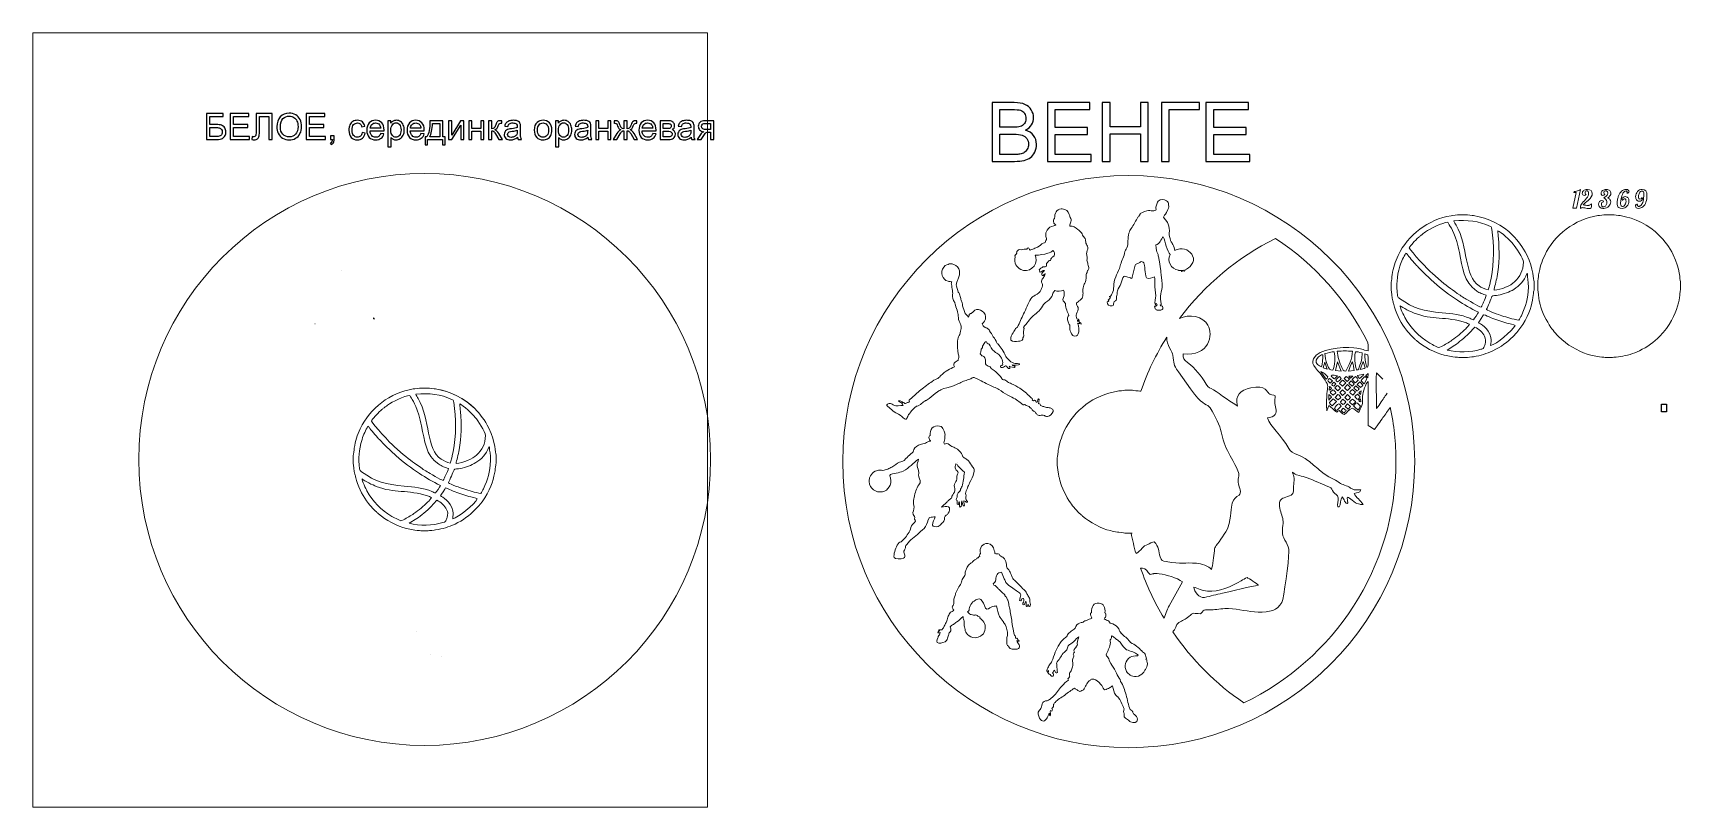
# Model space of a CAD drawing. Header units: centimetres. Extents: x 13 to 117, y -22 to 26.
import ezdxf

# ---------------------------------------------------------------- set-up
doc = ezdxf.new("R2010")
doc.units = ezdxf.units.CM
doc.header["$MEASUREMENT"] = 0
doc.header["$XCLIPFRAME"] = 0
doc.layers.add('001', color=7, linetype='Continuous')
picture_1 = doc.add_image_def('image1.jpg', size_in_pixel=(1625, 2438))

msp = doc.modelspace()

# ---------------------------------------------------------------- linework, layer by layer
at = {"layer": '001', "color": 250, "lineweight": 20}
msp.add_lwpolyline([(13.23716, -22.36419), (55.54212, -22.36419), (55.54212, 26.17805), (13.23716, 26.17805), (13.23716, -22.36419)], close=True, dxfattribs=at)
at = {"layer": '001', "color": 250}
for points, knots in [([(73.39906, 18.12471), (73.39906, 18.12471), (73.39906, 21.8137), (73.39906, 21.8137), (73.39906, 21.8137), (73.39906, 21.8137), (74.78329, 21.8137), (74.78329, 21.8137), (74.78329, 21.8137), (75.06495, 21.8137), (75.29079, 21.77678), (75.46167, 21.70207), (75.46167, 21.70207), (75.63169, 21.62736), (75.76479, 21.51229), (75.86096, 21.35687), (75.86096, 21.35687), (75.958, 21.2023), (76.00609, 21.04001), (76.00609, 20.86998), (76.00609, 20.86998), (76.00609, 20.71284), (75.96315, 20.56429), (75.87814, 20.42518), (75.87814, 20.42518), (75.79313, 20.28607), (75.66432, 20.17358), (75.49172, 20.08771), (75.49172, 20.08771), (75.71499, 20.02244), (75.88673, 19.91081), (76.00609, 19.75281), (76.00609, 19.75281), (76.1263, 19.59567), (76.18641, 19.40933), (76.18641, 19.19465), (76.18641, 19.19465), (76.18641, 19.0212), (76.14949, 18.86062), (76.0765, 18.71206), (76.0765, 18.71206), (76.00351, 18.56351), (75.91335, 18.4493), (75.80601, 18.36858), (75.80601, 18.36858), (75.69867, 18.28872), (75.56385, 18.22775), (75.40242, 18.18654), (75.40242, 18.18654), (75.24012, 18.14532), (75.04176, 18.12471), (74.80648, 18.12471), (74.80648, 18.12471), (74.80648, 18.12471), (73.39906, 18.12471), (73.39906, 18.12471)], [0, 0, 0, 0, 0.066666667, 0.066666667, 0.066666667, 0.066666667, 0.133333333, 0.133333333, 0.133333333, 0.133333333, 0.2, 0.2, 0.2, 0.2, 0.266666667, 0.266666667, 0.266666667, 0.266666667, 0.333333333, 0.333333333, 0.333333333, 0.333333333, 0.4, 0.4, 0.4, 0.4, 0.466666667, 0.466666667, 0.466666667, 0.466666667, 0.533333333, 0.533333333, 0.533333333, 0.533333333, 0.6, 0.6, 0.6, 0.6, 0.666666667, 0.666666667, 0.666666667, 0.666666667, 0.733333333, 0.733333333, 0.733333333, 0.733333333, 0.8, 0.8, 0.8, 0.8, 0.866666667, 0.866666667, 0.866666667, 0.866666667, 1, 1, 1, 1]), ([(76.86651, 18.12471), (76.86651, 18.12471), (76.86651, 21.8137), (76.86651, 21.8137), (76.86651, 21.8137), (76.86651, 21.8137), (79.5302, 21.8137), (79.5302, 21.8137), (79.5302, 21.8137), (79.5302, 21.8137), (79.5302, 21.38091), (79.5302, 21.38091), (79.5302, 21.38091), (79.5302, 21.38091), (77.35597, 21.38091), (77.35597, 21.38091), (77.35597, 21.38091), (77.35597, 21.38091), (77.35597, 20.24742), (77.35597, 20.24742), (77.35597, 20.24742), (77.35597, 20.24742), (79.39109, 20.24742), (79.39109, 20.24742), (79.39109, 20.24742), (79.39109, 20.24742), (79.39109, 19.81464), (79.39109, 19.81464), (79.39109, 19.81464), (79.39109, 19.81464), (77.35597, 19.81464), (77.35597, 19.81464), (77.35597, 19.81464), (77.35597, 19.81464), (77.35597, 18.5575), (77.35597, 18.5575), (77.35597, 18.5575), (77.35597, 18.5575), (79.61779, 18.5575), (79.61779, 18.5575), (79.61779, 18.5575), (79.61779, 18.5575), (79.61779, 18.12471), (79.61779, 18.12471), (79.61779, 18.12471), (79.61779, 18.12471), (76.86651, 18.12471), (76.86651, 18.12471)], [0, 0, 0, 0, 0.076923077, 0.076923077, 0.076923077, 0.076923077, 0.153846154, 0.153846154, 0.153846154, 0.153846154, 0.230769231, 0.230769231, 0.230769231, 0.230769231, 0.307692308, 0.307692308, 0.307692308, 0.307692308, 0.384615385, 0.384615385, 0.384615385, 0.384615385, 0.461538462, 0.461538462, 0.461538462, 0.461538462, 0.538461538, 0.538461538, 0.538461538, 0.538461538, 0.615384615, 0.615384615, 0.615384615, 0.615384615, 0.692307692, 0.692307692, 0.692307692, 0.692307692, 0.769230769, 0.769230769, 0.769230769, 0.769230769, 0.846153846, 0.846153846, 0.846153846, 0.846153846, 1, 1, 1, 1]), ([(80.31334, 18.12471), (80.31334, 18.12471), (80.31334, 21.8137), (80.31334, 21.8137), (80.31334, 21.8137), (80.31334, 21.8137), (80.8028, 21.8137), (80.8028, 21.8137), (80.8028, 21.8137), (80.8028, 21.8137), (80.8028, 20.29379), (80.8028, 20.29379), (80.8028, 20.29379), (80.8028, 20.29379), (82.70912, 20.29379), (82.70912, 20.29379), (82.70912, 20.29379), (82.70912, 20.29379), (82.70912, 21.8137), (82.70912, 21.8137), (82.70912, 21.8137), (82.70912, 21.8137), (83.19858, 21.8137), (83.19858, 21.8137), (83.19858, 21.8137), (83.19858, 21.8137), (83.19858, 18.12471), (83.19858, 18.12471), (83.19858, 18.12471), (83.19858, 18.12471), (82.70912, 18.12471), (82.70912, 18.12471), (82.70912, 18.12471), (82.70912, 18.12471), (82.70912, 19.86101), (82.70912, 19.86101), (82.70912, 19.86101), (82.70912, 19.86101), (80.8028, 19.86101), (80.8028, 19.86101), (80.8028, 19.86101), (80.8028, 19.86101), (80.8028, 18.12471), (80.8028, 18.12471), (80.8028, 18.12471), (80.8028, 18.12471), (80.31334, 18.12471), (80.31334, 18.12471)], [0, 0, 0, 0, 0.076923077, 0.076923077, 0.076923077, 0.076923077, 0.153846154, 0.153846154, 0.153846154, 0.153846154, 0.230769231, 0.230769231, 0.230769231, 0.230769231, 0.307692308, 0.307692308, 0.307692308, 0.307692308, 0.384615385, 0.384615385, 0.384615385, 0.384615385, 0.461538462, 0.461538462, 0.461538462, 0.461538462, 0.538461538, 0.538461538, 0.538461538, 0.538461538, 0.615384615, 0.615384615, 0.615384615, 0.615384615, 0.692307692, 0.692307692, 0.692307692, 0.692307692, 0.769230769, 0.769230769, 0.769230769, 0.769230769, 0.846153846, 0.846153846, 0.846153846, 0.846153846, 1, 1, 1, 1]), ([(84.0238, 21.8137), (84.0238, 21.8137), (86.40927, 21.8137), (86.40927, 21.8137), (86.40927, 21.8137), (86.40927, 21.8137), (86.40927, 21.38091), (86.40927, 21.38091), (86.40927, 21.38091), (86.40927, 21.38091), (84.51326, 21.38091), (84.51326, 21.38091), (84.51326, 21.38091), (84.51326, 21.38091), (84.51326, 18.12471), (84.51326, 18.12471), (84.51326, 18.12471), (84.51326, 18.12471), (84.0238, 18.12471), (84.0238, 18.12471), (84.0238, 18.12471), (84.0238, 18.12471), (84.0238, 21.8137), (84.0238, 21.8137)], [0, 0, 0, 0, 0.142857143, 0.142857143, 0.142857143, 0.142857143, 0.285714286, 0.285714286, 0.285714286, 0.285714286, 0.428571429, 0.428571429, 0.428571429, 0.428571429, 0.571428571, 0.571428571, 0.571428571, 0.571428571, 0.714285714, 0.714285714, 0.714285714, 0.714285714, 1, 1, 1, 1]), ([(86.81373, 18.12471), (86.81373, 18.12471), (86.81373, 21.8137), (86.81373, 21.8137), (86.81373, 21.8137), (86.81373, 21.8137), (89.47742, 21.8137), (89.47742, 21.8137), (89.47742, 21.8137), (89.47742, 21.8137), (89.47742, 21.38091), (89.47742, 21.38091), (89.47742, 21.38091), (89.47742, 21.38091), (87.30319, 21.38091), (87.30319, 21.38091), (87.30319, 21.38091), (87.30319, 21.38091), (87.30319, 20.24742), (87.30319, 20.24742), (87.30319, 20.24742), (87.30319, 20.24742), (89.33831, 20.24742), (89.33831, 20.24742), (89.33831, 20.24742), (89.33831, 20.24742), (89.33831, 19.81464), (89.33831, 19.81464), (89.33831, 19.81464), (89.33831, 19.81464), (87.30319, 19.81464), (87.30319, 19.81464), (87.30319, 19.81464), (87.30319, 19.81464), (87.30319, 18.5575), (87.30319, 18.5575), (87.30319, 18.5575), (87.30319, 18.5575), (89.56501, 18.5575), (89.56501, 18.5575), (89.56501, 18.5575), (89.56501, 18.5575), (89.56501, 18.12471), (89.56501, 18.12471), (89.56501, 18.12471), (89.56501, 18.12471), (86.81373, 18.12471), (86.81373, 18.12471)], [0, 0, 0, 0, 0.076923077, 0.076923077, 0.076923077, 0.076923077, 0.153846154, 0.153846154, 0.153846154, 0.153846154, 0.230769231, 0.230769231, 0.230769231, 0.230769231, 0.307692308, 0.307692308, 0.307692308, 0.307692308, 0.384615385, 0.384615385, 0.384615385, 0.384615385, 0.461538462, 0.461538462, 0.461538462, 0.461538462, 0.538461538, 0.538461538, 0.538461538, 0.538461538, 0.615384615, 0.615384615, 0.615384615, 0.615384615, 0.692307692, 0.692307692, 0.692307692, 0.692307692, 0.769230769, 0.769230769, 0.769230769, 0.769230769, 0.846153846, 0.846153846, 0.846153846, 0.846153846, 1, 1, 1, 1]), ([(24.11835, 21.12278), (24.11835, 21.12278), (25.173, 21.12278), (25.173, 21.12278), (25.173, 21.12278), (25.173, 21.12278), (25.173, 20.93226), (25.173, 20.93226), (25.173, 20.93226), (25.173, 20.93226), (24.33382, 20.93226), (24.33382, 20.93226), (24.33382, 20.93226), (24.33382, 20.93226), (24.33382, 20.43102), (24.33382, 20.43102), (24.33382, 20.43102), (24.33382, 20.43102), (24.72166, 20.43102), (24.72166, 20.43102), (24.72166, 20.43102), (24.86492, 20.43102), (24.9787, 20.41741), (25.06338, 20.38982), (25.06338, 20.38982), (25.14805, 20.3626), (25.21572, 20.31119), (25.26675, 20.23521), (25.26675, 20.23521), (25.31778, 20.15961), (25.34311, 20.07154), (25.34311, 19.97098), (25.34311, 19.97098), (25.34311, 19.88896), (25.32496, 19.81222), (25.28829, 19.74115), (25.28829, 19.74115), (25.25163, 19.66971), (25.19719, 19.6115), (25.12462, 19.56651), (25.12462, 19.56651), (25.05242, 19.52153), (24.92881, 19.49885), (24.75454, 19.49885), (24.75454, 19.49885), (24.75454, 19.49885), (24.11835, 19.49885), (24.11835, 19.49885), (24.11835, 19.49885), (24.11835, 19.49885), (24.11835, 21.12278), (24.11835, 21.12278)], [0, 0, 0, 0, 0.071428571, 0.071428571, 0.071428571, 0.071428571, 0.142857143, 0.142857143, 0.142857143, 0.142857143, 0.214285714, 0.214285714, 0.214285714, 0.214285714, 0.285714286, 0.285714286, 0.285714286, 0.285714286, 0.357142857, 0.357142857, 0.357142857, 0.357142857, 0.428571429, 0.428571429, 0.428571429, 0.428571429, 0.5, 0.5, 0.5, 0.5, 0.571428571, 0.571428571, 0.571428571, 0.571428571, 0.642857143, 0.642857143, 0.642857143, 0.642857143, 0.714285714, 0.714285714, 0.714285714, 0.714285714, 0.785714286, 0.785714286, 0.785714286, 0.785714286, 0.857142857, 0.857142857, 0.857142857, 0.857142857, 1, 1, 1, 1]), ([(25.60242, 19.49885), (25.60242, 19.49885), (25.60242, 21.12278), (25.60242, 21.12278), (25.60242, 21.12278), (25.60242, 21.12278), (26.775, 21.12278), (26.775, 21.12278), (26.775, 21.12278), (26.775, 21.12278), (26.775, 20.93226), (26.775, 20.93226), (26.775, 20.93226), (26.775, 20.93226), (25.81788, 20.93226), (25.81788, 20.93226), (25.81788, 20.93226), (25.81788, 20.93226), (25.81788, 20.43329), (25.81788, 20.43329), (25.81788, 20.43329), (25.81788, 20.43329), (26.71377, 20.43329), (26.71377, 20.43329), (26.71377, 20.43329), (26.71377, 20.43329), (26.71377, 20.24277), (26.71377, 20.24277), (26.71377, 20.24277), (26.71377, 20.24277), (25.81788, 20.24277), (25.81788, 20.24277), (25.81788, 20.24277), (25.81788, 20.24277), (25.81788, 19.68937), (25.81788, 19.68937), (25.81788, 19.68937), (25.81788, 19.68937), (26.81356, 19.68937), (26.81356, 19.68937), (26.81356, 19.68937), (26.81356, 19.68937), (26.81356, 19.49885), (26.81356, 19.49885), (26.81356, 19.49885), (26.81356, 19.49885), (25.60242, 19.49885), (25.60242, 19.49885)], [0, 0, 0, 0, 0.076923077, 0.076923077, 0.076923077, 0.076923077, 0.153846154, 0.153846154, 0.153846154, 0.153846154, 0.230769231, 0.230769231, 0.230769231, 0.230769231, 0.307692308, 0.307692308, 0.307692308, 0.307692308, 0.384615385, 0.384615385, 0.384615385, 0.384615385, 0.461538462, 0.461538462, 0.461538462, 0.461538462, 0.538461538, 0.538461538, 0.538461538, 0.538461538, 0.615384615, 0.615384615, 0.615384615, 0.615384615, 0.692307692, 0.692307692, 0.692307692, 0.692307692, 0.769230769, 0.769230769, 0.769230769, 0.769230769, 0.846153846, 0.846153846, 0.846153846, 0.846153846, 1, 1, 1, 1]), ([(27.23089, 21.12278), (27.23089, 21.12278), (28.24471, 21.12278), (28.24471, 21.12278), (28.24471, 21.12278), (28.24471, 21.12278), (28.24471, 19.49885), (28.24471, 19.49885), (28.24471, 19.49885), (28.24471, 19.49885), (28.02924, 19.49885), (28.02924, 19.49885), (28.02924, 19.49885), (28.02924, 19.49885), (28.02924, 20.93226), (28.02924, 20.93226), (28.02924, 20.93226), (28.02924, 20.93226), (27.44635, 20.93226), (27.44635, 20.93226), (27.44635, 20.93226), (27.44635, 20.93226), (27.44635, 20.09573), (27.44635, 20.09573), (27.44635, 20.09573), (27.44635, 19.92562), (27.43842, 19.80126), (27.42254, 19.72225), (27.42254, 19.72225), (27.40666, 19.64287), (27.37302, 19.58163), (27.32199, 19.53741), (27.32199, 19.53741), (27.27096, 19.49356), (27.20594, 19.47163), (27.12769, 19.47163), (27.12769, 19.47163), (27.08006, 19.47163), (27.02298, 19.48146), (26.95645, 19.50112), (26.95645, 19.50112), (26.95645, 19.50112), (26.99501, 19.69164), (26.99501, 19.69164), (26.99501, 19.69164), (27.03016, 19.67349), (27.06041, 19.66442), (27.08535, 19.66442), (27.08535, 19.66442), (27.13374, 19.66442), (27.17041, 19.68256), (27.1946, 19.71923), (27.1946, 19.71923), (27.21879, 19.7559), (27.23089, 19.84208), (27.23089, 19.97817), (27.23089, 19.97817), (27.23089, 19.97817), (27.23089, 21.12278), (27.23089, 21.12278)], [0, 0, 0, 0, 0.0625, 0.0625, 0.0625, 0.0625, 0.125, 0.125, 0.125, 0.125, 0.1875, 0.1875, 0.1875, 0.1875, 0.25, 0.25, 0.25, 0.25, 0.3125, 0.3125, 0.3125, 0.3125, 0.375, 0.375, 0.375, 0.375, 0.4375, 0.4375, 0.4375, 0.4375, 0.5, 0.5, 0.5, 0.5, 0.5625, 0.5625, 0.5625, 0.5625, 0.625, 0.625, 0.625, 0.625, 0.6875, 0.6875, 0.6875, 0.6875, 0.75, 0.75, 0.75, 0.75, 0.8125, 0.8125, 0.8125, 0.8125, 0.875, 0.875, 0.875, 0.875, 1, 1, 1, 1]), ([(28.53351, 20.28927), (28.53351, 20.55841), (28.60608, 20.76934), (28.75086, 20.92168), (28.75086, 20.92168), (28.89564, 21.07402), (29.08238, 21.15), (29.31145, 21.15), (29.31145, 21.15), (29.46152, 21.15), (29.59647, 21.11409), (29.71706, 21.04264), (29.71706, 21.04264), (29.83726, 20.9712), (29.92912, 20.8714), (29.99225, 20.74326), (29.99225, 20.74326), (30.05538, 20.61549), (30.08713, 20.47034), (30.08713, 20.30817), (30.08713, 20.30817), (30.08713, 20.14374), (30.05386, 19.99631), (29.98733, 19.86665), (29.98733, 19.86665), (29.9208, 19.73662), (29.82668, 19.63834), (29.70496, 19.57181), (29.70496, 19.57181), (29.58286, 19.5049), (29.45132, 19.47163), (29.31032, 19.47163), (29.31032, 19.47163), (29.15722, 19.47163), (29.02076, 19.50868), (28.90018, 19.58239), (28.90018, 19.58239), (28.77997, 19.6561), (28.68849, 19.75665), (28.6265, 19.88442), (28.6265, 19.88442), (28.5645, 20.01181), (28.53351, 20.14676), (28.53351, 20.28927)], [0, 0, 0, 0, 0.083333333, 0.083333333, 0.083333333, 0.083333333, 0.166666667, 0.166666667, 0.166666667, 0.166666667, 0.25, 0.25, 0.25, 0.25, 0.333333333, 0.333333333, 0.333333333, 0.333333333, 0.416666667, 0.416666667, 0.416666667, 0.416666667, 0.5, 0.5, 0.5, 0.5, 0.583333333, 0.583333333, 0.583333333, 0.583333333, 0.666666667, 0.666666667, 0.666666667, 0.666666667, 0.75, 0.75, 0.75, 0.75, 0.833333333, 0.833333333, 0.833333333, 0.833333333, 1, 1, 1, 1]), ([(28.75578, 20.28549), (28.75578, 20.09006), (28.80832, 19.93621), (28.91341, 19.82394), (28.91341, 19.82394), (29.01849, 19.71167), (29.15042, 19.65535), (29.30918, 19.65535), (29.30918, 19.65535), (29.47097, 19.65535), (29.60365, 19.71205), (29.70836, 19.82545), (29.70836, 19.82545), (29.81269, 19.93885), (29.86486, 20.09989), (29.86486, 20.30855), (29.86486, 20.30855), (29.86486, 20.44047), (29.84256, 20.55577), (29.79795, 20.65405), (29.79795, 20.65405), (29.75335, 20.75233), (29.68795, 20.82869), (29.60214, 20.88274), (29.60214, 20.88274), (29.51595, 20.9368), (29.41956, 20.96402), (29.31259, 20.96402), (29.31259, 20.96402), (29.16063, 20.96402), (29.02983, 20.91185), (28.92021, 20.80752), (28.92021, 20.80752), (28.81059, 20.70319), (28.75578, 20.52931), (28.75578, 20.28549)], [0, 0, 0, 0, 0.1, 0.1, 0.1, 0.1, 0.2, 0.2, 0.2, 0.2, 0.3, 0.3, 0.3, 0.3, 0.4, 0.4, 0.4, 0.4, 0.5, 0.5, 0.5, 0.5, 0.6, 0.6, 0.6, 0.6, 0.7, 0.7, 0.7, 0.7, 0.8, 0.8, 0.8, 0.8, 1, 1, 1, 1]), ([(30.36799, 19.49885), (30.36799, 19.49885), (30.36799, 21.12278), (30.36799, 21.12278), (30.36799, 21.12278), (30.36799, 21.12278), (31.54057, 21.12278), (31.54057, 21.12278), (31.54057, 21.12278), (31.54057, 21.12278), (31.54057, 20.93226), (31.54057, 20.93226), (31.54057, 20.93226), (31.54057, 20.93226), (30.58345, 20.93226), (30.58345, 20.93226), (30.58345, 20.93226), (30.58345, 20.93226), (30.58345, 20.43329), (30.58345, 20.43329), (30.58345, 20.43329), (30.58345, 20.43329), (31.47934, 20.43329), (31.47934, 20.43329), (31.47934, 20.43329), (31.47934, 20.43329), (31.47934, 20.24277), (31.47934, 20.24277), (31.47934, 20.24277), (31.47934, 20.24277), (30.58345, 20.24277), (30.58345, 20.24277), (30.58345, 20.24277), (30.58345, 20.24277), (30.58345, 19.68937), (30.58345, 19.68937), (30.58345, 19.68937), (30.58345, 19.68937), (31.57913, 19.68937), (31.57913, 19.68937), (31.57913, 19.68937), (31.57913, 19.68937), (31.57913, 19.49885), (31.57913, 19.49885), (31.57913, 19.49885), (31.57913, 19.49885), (30.36799, 19.49885), (30.36799, 19.49885)], [0, 0, 0, 0, 0.076923077, 0.076923077, 0.076923077, 0.076923077, 0.153846154, 0.153846154, 0.153846154, 0.153846154, 0.230769231, 0.230769231, 0.230769231, 0.230769231, 0.307692308, 0.307692308, 0.307692308, 0.307692308, 0.384615385, 0.384615385, 0.384615385, 0.384615385, 0.461538462, 0.461538462, 0.461538462, 0.461538462, 0.538461538, 0.538461538, 0.538461538, 0.538461538, 0.615384615, 0.615384615, 0.615384615, 0.615384615, 0.692307692, 0.692307692, 0.692307692, 0.692307692, 0.769230769, 0.769230769, 0.769230769, 0.769230769, 0.846153846, 0.846153846, 0.846153846, 0.846153846, 1, 1, 1, 1]), ([(33.88045, 19.92978), (33.88045, 19.92978), (34.07551, 19.90256), (34.07551, 19.90256), (34.07551, 19.90256), (34.05396, 19.76837), (33.99953, 19.66366), (33.91145, 19.58768), (33.91145, 19.58768), (33.82337, 19.5117), (33.71489, 19.4739), (33.58674, 19.4739), (33.58674, 19.4739), (33.42609, 19.4739), (33.29681, 19.52644), (33.19928, 19.63153), (33.19928, 19.63153), (33.10138, 19.73662), (33.05261, 19.88707), (33.05261, 20.08288), (33.05261, 20.08288), (33.05261, 20.20989), (33.07378, 20.32064), (33.11574, 20.4159), (33.11574, 20.4159), (33.1577, 20.51078), (33.22158, 20.58223), (33.30777, 20.62948), (33.30777, 20.62948), (33.39358, 20.67711), (33.48695, 20.70092), (33.58825, 20.70092), (33.58825, 20.70092), (33.71564, 20.70092), (33.82035, 20.66879), (33.90124, 20.60415), (33.90124, 20.60415), (33.98252, 20.53951), (34.03468, 20.44766), (34.05736, 20.32896), (34.05736, 20.32896), (34.05736, 20.32896), (33.86458, 20.29948), (33.86458, 20.29948), (33.86458, 20.29948), (33.84606, 20.37848), (33.81355, 20.43783), (33.7663, 20.4779), (33.7663, 20.4779), (33.71942, 20.51759), (33.66272, 20.53762), (33.59619, 20.53762), (33.59619, 20.53762), (33.49564, 20.53762), (33.41399, 20.50171), (33.35086, 20.42989), (33.35086, 20.42989), (33.28811, 20.35769), (33.25674, 20.24429), (33.25674, 20.08855), (33.25674, 20.08855), (33.25674, 19.93054), (33.28698, 19.816), (33.34746, 19.74456), (33.34746, 19.74456), (33.40832, 19.67311), (33.48732, 19.6372), (33.58447, 19.6372), (33.58447, 19.6372), (33.6631, 19.6372), (33.72849, 19.66102), (33.78066, 19.70902), (33.78066, 19.70902), (33.8332, 19.75665), (33.86647, 19.83036), (33.88045, 19.92978)], [0, 0, 0, 0, 0.05, 0.05, 0.05, 0.05, 0.1, 0.1, 0.1, 0.1, 0.15, 0.15, 0.15, 0.15, 0.2, 0.2, 0.2, 0.2, 0.25, 0.25, 0.25, 0.25, 0.3, 0.3, 0.3, 0.3, 0.35, 0.35, 0.35, 0.35, 0.4, 0.4, 0.4, 0.4, 0.45, 0.45, 0.45, 0.45, 0.5, 0.5, 0.5, 0.5, 0.55, 0.55, 0.55, 0.55, 0.6, 0.6, 0.6, 0.6, 0.65, 0.65, 0.65, 0.65, 0.7, 0.7, 0.7, 0.7, 0.75, 0.75, 0.75, 0.75, 0.8, 0.8, 0.8, 0.8, 0.85, 0.85, 0.85, 0.85, 0.9, 0.9, 0.9, 0.9, 1, 1, 1, 1]), ([(35.04851, 19.87988), (35.04851, 19.87988), (35.2549, 19.85267), (35.2549, 19.85267), (35.2549, 19.85267), (35.22277, 19.73284), (35.16266, 19.63947), (35.07497, 19.57332), (35.07497, 19.57332), (34.98727, 19.50717), (34.87538, 19.4739), (34.73892, 19.4739), (34.73892, 19.4739), (34.5673, 19.4739), (34.43121, 19.52682), (34.33066, 19.63267), (34.33066, 19.63267), (34.23011, 19.73813), (34.17984, 19.88669), (34.17984, 20.07758), (34.17984, 20.07758), (34.17984, 20.2749), (34.23049, 20.42838), (34.33218, 20.53724), (34.33218, 20.53724), (34.43386, 20.64649), (34.56579, 20.70092), (34.72795, 20.70092), (34.72795, 20.70092), (34.88483, 20.70092), (35.01297, 20.64762), (35.11239, 20.54065), (35.11239, 20.54065), (35.21181, 20.43367), (35.2617, 20.28322), (35.2617, 20.0893), (35.2617, 20.0893), (35.2617, 20.07758), (35.26132, 20.05982), (35.26057, 20.03638), (35.26057, 20.03638), (35.26057, 20.03638), (34.38396, 20.03638), (34.38396, 20.03638), (34.38396, 20.03638), (34.39152, 19.90748), (34.42781, 19.80844), (34.49359, 19.74002), (34.49359, 19.74002), (34.55898, 19.6716), (34.64101, 19.6372), (34.73892, 19.6372), (34.73892, 19.6372), (34.81187, 19.6372), (34.87424, 19.65648), (34.92565, 19.69504), (34.92565, 19.69504), (34.97744, 19.73359), (35.01826, 19.79521), (35.04851, 19.87988)], [0, 0, 0, 0, 0.0625, 0.0625, 0.0625, 0.0625, 0.125, 0.125, 0.125, 0.125, 0.1875, 0.1875, 0.1875, 0.1875, 0.25, 0.25, 0.25, 0.25, 0.3125, 0.3125, 0.3125, 0.3125, 0.375, 0.375, 0.375, 0.375, 0.4375, 0.4375, 0.4375, 0.4375, 0.5, 0.5, 0.5, 0.5, 0.5625, 0.5625, 0.5625, 0.5625, 0.625, 0.625, 0.625, 0.625, 0.6875, 0.6875, 0.6875, 0.6875, 0.75, 0.75, 0.75, 0.75, 0.8125, 0.8125, 0.8125, 0.8125, 0.875, 0.875, 0.875, 0.875, 1, 1, 1, 1]), ([(35.50703, 19.04751), (35.50703, 19.04751), (35.50703, 20.67597), (35.50703, 20.67597), (35.50703, 20.67597), (35.50703, 20.67597), (35.68848, 20.67597), (35.68848, 20.67597), (35.68848, 20.67597), (35.68848, 20.67597), (35.68848, 20.52137), (35.68848, 20.52137), (35.68848, 20.52137), (35.73119, 20.58109), (35.77958, 20.62608), (35.83363, 20.65594), (35.83363, 20.65594), (35.88731, 20.6858), (35.95271, 20.70092), (36.02944, 20.70092), (36.02944, 20.70092), (36.12999, 20.70092), (36.21845, 20.67522), (36.29518, 20.62343), (36.29518, 20.62343), (36.37192, 20.57202), (36.42975, 20.49906), (36.46907, 20.40532), (36.46907, 20.40532), (36.508, 20.31119), (36.52766, 20.20837), (36.52766, 20.09611), (36.52766, 20.09611), (36.52766, 19.97628), (36.50611, 19.86817), (36.46302, 19.77177), (36.46302, 19.77177), (36.41993, 19.67576), (36.35718, 19.60205), (36.27477, 19.55064), (36.27477, 19.55064), (36.19274, 19.49961), (36.10618, 19.4739), (36.01546, 19.4739), (36.01546, 19.4739), (35.94893, 19.4739), (35.8892, 19.48789), (35.83666, 19.51586), (35.83666, 19.51586), (35.78374, 19.54383), (35.74064, 19.57899), (35.70662, 19.6217), (35.70662, 19.6217), (35.70662, 19.6217), (35.70662, 19.04751), (35.70662, 19.04751), (35.70662, 19.04751), (35.70662, 19.04751), (35.50703, 19.04751), (35.50703, 19.04751)], [0, 0, 0, 0, 0.0625, 0.0625, 0.0625, 0.0625, 0.125, 0.125, 0.125, 0.125, 0.1875, 0.1875, 0.1875, 0.1875, 0.25, 0.25, 0.25, 0.25, 0.3125, 0.3125, 0.3125, 0.3125, 0.375, 0.375, 0.375, 0.375, 0.4375, 0.4375, 0.4375, 0.4375, 0.5, 0.5, 0.5, 0.5, 0.5625, 0.5625, 0.5625, 0.5625, 0.625, 0.625, 0.625, 0.625, 0.6875, 0.6875, 0.6875, 0.6875, 0.75, 0.75, 0.75, 0.75, 0.8125, 0.8125, 0.8125, 0.8125, 0.875, 0.875, 0.875, 0.875, 1, 1, 1, 1]), ([(37.57135, 19.87988), (37.57135, 19.87988), (37.77774, 19.85267), (37.77774, 19.85267), (37.77774, 19.85267), (37.74561, 19.73284), (37.6855, 19.63947), (37.59781, 19.57332), (37.59781, 19.57332), (37.51011, 19.50717), (37.39822, 19.4739), (37.26176, 19.4739), (37.26176, 19.4739), (37.09014, 19.4739), (36.95405, 19.52682), (36.8535, 19.63267), (36.8535, 19.63267), (36.75295, 19.73813), (36.70268, 19.88669), (36.70268, 20.07758), (36.70268, 20.07758), (36.70268, 20.2749), (36.75333, 20.42838), (36.85502, 20.53724), (36.85502, 20.53724), (36.9567, 20.64649), (37.08863, 20.70092), (37.25079, 20.70092), (37.25079, 20.70092), (37.40767, 20.70092), (37.53581, 20.64762), (37.63523, 20.54065), (37.63523, 20.54065), (37.73465, 20.43367), (37.78454, 20.28322), (37.78454, 20.0893), (37.78454, 20.0893), (37.78454, 20.07758), (37.78416, 20.05982), (37.78341, 20.03638), (37.78341, 20.03638), (37.78341, 20.03638), (36.9068, 20.03638), (36.9068, 20.03638), (36.9068, 20.03638), (36.91436, 19.90748), (36.95065, 19.80844), (37.01643, 19.74002), (37.01643, 19.74002), (37.08182, 19.6716), (37.16385, 19.6372), (37.26176, 19.6372), (37.26176, 19.6372), (37.33471, 19.6372), (37.39708, 19.65648), (37.44849, 19.69504), (37.44849, 19.69504), (37.50028, 19.73359), (37.5411, 19.79521), (37.57135, 19.87988)], [0, 0, 0, 0, 0.0625, 0.0625, 0.0625, 0.0625, 0.125, 0.125, 0.125, 0.125, 0.1875, 0.1875, 0.1875, 0.1875, 0.25, 0.25, 0.25, 0.25, 0.3125, 0.3125, 0.3125, 0.3125, 0.375, 0.375, 0.375, 0.375, 0.4375, 0.4375, 0.4375, 0.4375, 0.5, 0.5, 0.5, 0.5, 0.5625, 0.5625, 0.5625, 0.5625, 0.625, 0.625, 0.625, 0.625, 0.6875, 0.6875, 0.6875, 0.6875, 0.75, 0.75, 0.75, 0.75, 0.8125, 0.8125, 0.8125, 0.8125, 0.875, 0.875, 0.875, 0.875, 1, 1, 1, 1]), ([(38.13647, 20.67597), (38.13647, 20.67597), (38.95751, 20.67597), (38.95751, 20.67597), (38.95751, 20.67597), (38.95751, 20.67597), (38.95751, 19.66215), (38.95751, 19.66215), (38.95751, 19.66215), (38.95751, 19.66215), (39.08452, 19.66215), (39.08452, 19.66215), (39.08452, 19.66215), (39.08452, 19.66215), (39.08452, 19.16545), (39.08452, 19.16545), (39.08452, 19.16545), (39.08452, 19.16545), (38.92122, 19.16545), (38.92122, 19.16545), (38.92122, 19.16545), (38.92122, 19.16545), (38.92122, 19.49885), (38.92122, 19.49885), (38.92122, 19.49885), (38.92122, 19.49885), (37.99358, 19.49885), (37.99358, 19.49885), (37.99358, 19.49885), (37.99358, 19.49885), (37.99358, 19.16545), (37.99358, 19.16545), (37.99358, 19.16545), (37.99358, 19.16545), (37.83028, 19.16545), (37.83028, 19.16545), (37.83028, 19.16545), (37.83028, 19.16545), (37.83028, 19.66215), (37.83028, 19.66215), (37.83028, 19.66215), (37.83028, 19.66215), (37.93461, 19.66215), (37.93461, 19.66215), (37.93461, 19.66215), (38.07523, 19.85305), (38.14252, 20.19099), (38.13647, 20.67597)], [0, 0, 0, 0, 0.076923077, 0.076923077, 0.076923077, 0.076923077, 0.153846154, 0.153846154, 0.153846154, 0.153846154, 0.230769231, 0.230769231, 0.230769231, 0.230769231, 0.307692308, 0.307692308, 0.307692308, 0.307692308, 0.384615385, 0.384615385, 0.384615385, 0.384615385, 0.461538462, 0.461538462, 0.461538462, 0.461538462, 0.538461538, 0.538461538, 0.538461538, 0.538461538, 0.615384615, 0.615384615, 0.615384615, 0.615384615, 0.692307692, 0.692307692, 0.692307692, 0.692307692, 0.769230769, 0.769230769, 0.769230769, 0.769230769, 0.846153846, 0.846153846, 0.846153846, 0.846153846, 1, 1, 1, 1]), ([(39.30338, 20.67597), (39.30338, 20.67597), (39.50297, 20.67597), (39.50297, 20.67597), (39.50297, 20.67597), (39.50297, 20.67597), (39.50297, 19.7782), (39.50297, 19.7782), (39.50297, 19.7782), (39.50297, 19.7782), (40.05751, 20.67597), (40.05751, 20.67597), (40.05751, 20.67597), (40.05751, 20.67597), (40.27184, 20.67597), (40.27184, 20.67597), (40.27184, 20.67597), (40.27184, 20.67597), (40.27184, 19.49885), (40.27184, 19.49885), (40.27184, 19.49885), (40.27184, 19.49885), (40.07225, 19.49885), (40.07225, 19.49885), (40.07225, 19.49885), (40.07225, 19.49885), (40.07225, 20.39095), (40.07225, 20.39095), (40.07225, 20.39095), (40.07225, 20.39095), (39.51847, 19.49885), (39.51847, 19.49885), (39.51847, 19.49885), (39.51847, 19.49885), (39.30338, 19.49885), (39.30338, 19.49885), (39.30338, 19.49885), (39.30338, 19.49885), (39.30338, 20.67597), (39.30338, 20.67597)], [0, 0, 0, 0, 0.090909091, 0.090909091, 0.090909091, 0.090909091, 0.181818182, 0.181818182, 0.181818182, 0.181818182, 0.272727273, 0.272727273, 0.272727273, 0.272727273, 0.363636364, 0.363636364, 0.363636364, 0.363636364, 0.454545455, 0.454545455, 0.454545455, 0.454545455, 0.545454545, 0.545454545, 0.545454545, 0.545454545, 0.636363636, 0.636363636, 0.636363636, 0.636363636, 0.727272727, 0.727272727, 0.727272727, 0.727272727, 0.818181818, 0.818181818, 0.818181818, 0.818181818, 1, 1, 1, 1]), ([(40.57047, 20.67597), (40.57047, 20.67597), (40.77006, 20.67597), (40.77006, 20.67597), (40.77006, 20.67597), (40.77006, 20.67597), (40.77006, 20.18607), (40.77006, 20.18607), (40.77006, 20.18607), (40.77006, 20.18607), (41.32347, 20.18607), (41.32347, 20.18607), (41.32347, 20.18607), (41.32347, 20.18607), (41.32347, 20.67597), (41.32347, 20.67597), (41.32347, 20.67597), (41.32347, 20.67597), (41.52306, 20.67597), (41.52306, 20.67597), (41.52306, 20.67597), (41.52306, 20.67597), (41.52306, 19.49885), (41.52306, 19.49885), (41.52306, 19.49885), (41.52306, 19.49885), (41.32347, 19.49885), (41.32347, 19.49885), (41.32347, 19.49885), (41.32347, 19.49885), (41.32347, 20.0205), (41.32347, 20.0205), (41.32347, 20.0205), (41.32347, 20.0205), (40.77006, 20.0205), (40.77006, 20.0205), (40.77006, 20.0205), (40.77006, 20.0205), (40.77006, 19.49885), (40.77006, 19.49885), (40.77006, 19.49885), (40.77006, 19.49885), (40.57047, 19.49885), (40.57047, 19.49885), (40.57047, 19.49885), (40.57047, 19.49885), (40.57047, 20.67597), (40.57047, 20.67597)], [0, 0, 0, 0, 0.076923077, 0.076923077, 0.076923077, 0.076923077, 0.153846154, 0.153846154, 0.153846154, 0.153846154, 0.230769231, 0.230769231, 0.230769231, 0.230769231, 0.307692308, 0.307692308, 0.307692308, 0.307692308, 0.384615385, 0.384615385, 0.384615385, 0.384615385, 0.461538462, 0.461538462, 0.461538462, 0.461538462, 0.538461538, 0.538461538, 0.538461538, 0.538461538, 0.615384615, 0.615384615, 0.615384615, 0.615384615, 0.692307692, 0.692307692, 0.692307692, 0.692307692, 0.769230769, 0.769230769, 0.769230769, 0.769230769, 0.846153846, 0.846153846, 0.846153846, 0.846153846, 1, 1, 1, 1]), ([(41.82055, 20.67597), (41.82055, 20.67597), (42.02014, 20.67597), (42.02014, 20.67597), (42.02014, 20.67597), (42.02014, 20.67597), (42.02014, 20.16793), (42.02014, 20.16793), (42.02014, 20.16793), (42.08365, 20.16793), (42.12825, 20.18002), (42.15396, 20.20459), (42.15396, 20.20459), (42.17929, 20.22879), (42.21671, 20.29948), (42.26661, 20.41704), (42.26661, 20.41704), (42.30592, 20.51003), (42.33767, 20.57126), (42.36186, 20.60075), (42.36186, 20.60075), (42.38643, 20.63023), (42.41441, 20.65027), (42.44616, 20.66047), (42.44616, 20.66047), (42.47829, 20.67068), (42.52932, 20.67597), (42.59925, 20.67597), (42.59925, 20.67597), (42.59925, 20.67597), (42.63932, 20.67597), (42.63932, 20.67597), (42.63932, 20.67597), (42.63932, 20.67597), (42.63932, 20.51154), (42.63932, 20.51154), (42.63932, 20.51154), (42.63932, 20.51154), (42.58376, 20.51267), (42.58376, 20.51267), (42.58376, 20.51267), (42.53121, 20.51267), (42.49757, 20.50473), (42.48283, 20.48924), (42.48283, 20.48924), (42.46733, 20.47298), (42.44351, 20.4246), (42.41176, 20.34408), (42.41176, 20.34408), (42.38152, 20.26697), (42.35393, 20.21367), (42.3286, 20.18418), (42.3286, 20.18418), (42.30365, 20.1547), (42.26472, 20.12786), (42.21217, 20.10329), (42.21217, 20.10329), (42.29798, 20.08023), (42.38265, 20.00047), (42.46582, 19.86363), (42.46582, 19.86363), (42.46582, 19.86363), (42.68468, 19.49885), (42.68468, 19.49885), (42.68468, 19.49885), (42.68468, 19.49885), (42.46544, 19.49885), (42.46544, 19.49885), (42.46544, 19.49885), (42.46544, 19.49885), (42.2496, 19.8625), (42.2496, 19.8625), (42.2496, 19.8625), (42.20612, 19.93621), (42.16832, 19.98459), (42.13619, 20.00803), (42.13619, 20.00803), (42.10368, 20.03147), (42.06513, 20.04318), (42.02014, 20.04318), (42.02014, 20.04318), (42.02014, 20.04318), (42.02014, 19.49885), (42.02014, 19.49885), (42.02014, 19.49885), (42.02014, 19.49885), (41.82055, 19.49885), (41.82055, 19.49885), (41.82055, 19.49885), (41.82055, 19.49885), (41.82055, 20.67597), (41.82055, 20.67597)], [0, 0, 0, 0, 0.041666667, 0.041666667, 0.041666667, 0.041666667, 0.083333333, 0.083333333, 0.083333333, 0.083333333, 0.125, 0.125, 0.125, 0.125, 0.166666667, 0.166666667, 0.166666667, 0.166666667, 0.208333333, 0.208333333, 0.208333333, 0.208333333, 0.25, 0.25, 0.25, 0.25, 0.291666667, 0.291666667, 0.291666667, 0.291666667, 0.333333333, 0.333333333, 0.333333333, 0.333333333, 0.375, 0.375, 0.375, 0.375, 0.416666667, 0.416666667, 0.416666667, 0.416666667, 0.458333333, 0.458333333, 0.458333333, 0.458333333, 0.5, 0.5, 0.5, 0.5, 0.541666667, 0.541666667, 0.541666667, 0.541666667, 0.583333333, 0.583333333, 0.583333333, 0.583333333, 0.625, 0.625, 0.625, 0.625, 0.666666667, 0.666666667, 0.666666667, 0.666666667, 0.708333333, 0.708333333, 0.708333333, 0.708333333, 0.75, 0.75, 0.75, 0.75, 0.791666667, 0.791666667, 0.791666667, 0.791666667, 0.833333333, 0.833333333, 0.833333333, 0.833333333, 0.875, 0.875, 0.875, 0.875, 0.916666667, 0.916666667, 0.916666667, 0.916666667, 1, 1, 1, 1]), ([(43.63387, 19.64627), (43.55978, 19.58315), (43.48834, 19.53892), (43.41992, 19.51284), (43.41992, 19.51284), (43.3515, 19.48675), (43.27817, 19.4739), (43.19954, 19.4739), (43.19954, 19.4739), (43.07026, 19.4739), (42.97084, 19.50528), (42.90129, 19.5684), (42.90129, 19.5684), (42.83174, 19.63115), (42.79696, 19.71167), (42.79696, 19.80957), (42.79696, 19.80957), (42.79696, 19.86703), (42.81019, 19.91958), (42.83627, 19.9672), (42.83627, 19.9672), (42.86273, 20.01483), (42.89713, 20.05263), (42.93947, 20.08136), (42.93947, 20.08136), (42.98219, 20.11009), (43.02981, 20.13202), (43.08311, 20.14676), (43.08311, 20.14676), (43.12243, 20.15697), (43.18177, 20.16679), (43.26078, 20.17662), (43.26078, 20.17662), (43.42181, 20.19552), (43.54088, 20.21858), (43.61686, 20.24504), (43.61686, 20.24504), (43.61762, 20.27226), (43.618, 20.28965), (43.618, 20.29683), (43.618, 20.29683), (43.618, 20.37772), (43.5991, 20.4348), (43.5613, 20.46807), (43.5613, 20.46807), (43.51027, 20.51305), (43.43429, 20.53535), (43.33373, 20.53535), (43.33373, 20.53535), (43.23961, 20.53535), (43.17006, 20.51872), (43.12545, 20.48583), (43.12545, 20.48583), (43.08047, 20.45295), (43.04758, 20.39473), (43.02603, 20.31082), (43.02603, 20.31082), (43.02603, 20.31082), (42.83098, 20.33803), (42.83098, 20.33803), (42.83098, 20.33803), (42.84875, 20.42157), (42.87785, 20.48924), (42.91868, 20.54065), (42.91868, 20.54065), (42.9595, 20.59205), (43.01847, 20.63137), (43.09559, 20.65934), (43.09559, 20.65934), (43.17232, 20.68694), (43.26191, 20.70092), (43.36322, 20.70092), (43.36322, 20.70092), (43.46377, 20.70092), (43.5458, 20.6892), (43.60893, 20.66539), (43.60893, 20.66539), (43.67168, 20.64157), (43.71817, 20.61209), (43.74766, 20.57618), (43.74766, 20.57618), (43.77714, 20.54027), (43.79793, 20.49491), (43.81003, 20.44009), (43.81003, 20.44009), (43.81645, 20.40607), (43.81986, 20.34484), (43.81986, 20.25676), (43.81986, 20.25676), (43.81986, 20.25676), (43.81986, 19.99215), (43.81986, 19.99215), (43.81986, 19.99215), (43.81986, 19.80731), (43.82401, 19.6905), (43.83233, 19.64098), (43.83233, 19.64098), (43.84027, 19.59146), (43.8569, 19.54421), (43.88109, 19.49885), (43.88109, 19.49885), (43.88109, 19.49885), (43.67243, 19.49885), (43.67243, 19.49885), (43.67243, 19.49885), (43.6524, 19.54081), (43.63954, 19.58995), (43.63387, 19.64627)], [0, 0, 0, 0, 0.035714286, 0.035714286, 0.035714286, 0.035714286, 0.071428571, 0.071428571, 0.071428571, 0.071428571, 0.107142857, 0.107142857, 0.107142857, 0.107142857, 0.142857143, 0.142857143, 0.142857143, 0.142857143, 0.178571429, 0.178571429, 0.178571429, 0.178571429, 0.214285714, 0.214285714, 0.214285714, 0.214285714, 0.25, 0.25, 0.25, 0.25, 0.285714286, 0.285714286, 0.285714286, 0.285714286, 0.321428571, 0.321428571, 0.321428571, 0.321428571, 0.357142857, 0.357142857, 0.357142857, 0.357142857, 0.392857143, 0.392857143, 0.392857143, 0.392857143, 0.428571429, 0.428571429, 0.428571429, 0.428571429, 0.464285714, 0.464285714, 0.464285714, 0.464285714, 0.5, 0.5, 0.5, 0.5, 0.535714286, 0.535714286, 0.535714286, 0.535714286, 0.571428571, 0.571428571, 0.571428571, 0.571428571, 0.607142857, 0.607142857, 0.607142857, 0.607142857, 0.642857143, 0.642857143, 0.642857143, 0.642857143, 0.678571429, 0.678571429, 0.678571429, 0.678571429, 0.714285714, 0.714285714, 0.714285714, 0.714285714, 0.75, 0.75, 0.75, 0.75, 0.785714286, 0.785714286, 0.785714286, 0.785714286, 0.821428571, 0.821428571, 0.821428571, 0.821428571, 0.857142857, 0.857142857, 0.857142857, 0.857142857, 0.892857143, 0.892857143, 0.892857143, 0.892857143, 0.928571429, 0.928571429, 0.928571429, 0.928571429, 1, 1, 1, 1]), ([(44.68172, 20.08741), (44.68172, 20.30477), (44.7422, 20.4658), (44.86354, 20.57051), (44.86354, 20.57051), (44.96447, 20.65745), (45.08808, 20.70092), (45.23361, 20.70092), (45.23361, 20.70092), (45.39502, 20.70092), (45.52732, 20.648), (45.63014, 20.54216), (45.63014, 20.54216), (45.73258, 20.43669), (45.78399, 20.2904), (45.78399, 20.10404), (45.78399, 20.10404), (45.78399, 19.95284), (45.76131, 19.83414), (45.71595, 19.74758), (45.71595, 19.74758), (45.67059, 19.66102), (45.60444, 19.59373), (45.5175, 19.54572), (45.5175, 19.54572), (45.43093, 19.49772), (45.33605, 19.4739), (45.23361, 19.4739), (45.23361, 19.4739), (45.0688, 19.4739), (44.93574, 19.52644), (44.83405, 19.63191), (44.83405, 19.63191), (44.73237, 19.73737), (44.68172, 19.88933), (44.68172, 20.08741)], [0, 0, 0, 0, 0.1, 0.1, 0.1, 0.1, 0.2, 0.2, 0.2, 0.2, 0.3, 0.3, 0.3, 0.3, 0.4, 0.4, 0.4, 0.4, 0.5, 0.5, 0.5, 0.5, 0.6, 0.6, 0.6, 0.6, 0.7, 0.7, 0.7, 0.7, 0.8, 0.8, 0.8, 0.8, 1, 1, 1, 1]), ([(46.01798, 19.04751), (46.01798, 19.04751), (46.01798, 20.67597), (46.01798, 20.67597), (46.01798, 20.67597), (46.01798, 20.67597), (46.19943, 20.67597), (46.19943, 20.67597), (46.19943, 20.67597), (46.19943, 20.67597), (46.19943, 20.52137), (46.19943, 20.52137), (46.19943, 20.52137), (46.24214, 20.58109), (46.29053, 20.62608), (46.34458, 20.65594), (46.34458, 20.65594), (46.39826, 20.6858), (46.46366, 20.70092), (46.54039, 20.70092), (46.54039, 20.70092), (46.64094, 20.70092), (46.7294, 20.67522), (46.80613, 20.62343), (46.80613, 20.62343), (46.88287, 20.57202), (46.9407, 20.49906), (46.98002, 20.40532), (46.98002, 20.40532), (47.01895, 20.31119), (47.03861, 20.20837), (47.03861, 20.09611), (47.03861, 20.09611), (47.03861, 19.97628), (47.01706, 19.86817), (46.97397, 19.77177), (46.97397, 19.77177), (46.93088, 19.67576), (46.86813, 19.60205), (46.78572, 19.55064), (46.78572, 19.55064), (46.70369, 19.49961), (46.61713, 19.4739), (46.52641, 19.4739), (46.52641, 19.4739), (46.45988, 19.4739), (46.40015, 19.48789), (46.34761, 19.51586), (46.34761, 19.51586), (46.29469, 19.54383), (46.25159, 19.57899), (46.21757, 19.6217), (46.21757, 19.6217), (46.21757, 19.6217), (46.21757, 19.04751), (46.21757, 19.04751), (46.21757, 19.04751), (46.21757, 19.04751), (46.01798, 19.04751), (46.01798, 19.04751)], [0, 0, 0, 0, 0.0625, 0.0625, 0.0625, 0.0625, 0.125, 0.125, 0.125, 0.125, 0.1875, 0.1875, 0.1875, 0.1875, 0.25, 0.25, 0.25, 0.25, 0.3125, 0.3125, 0.3125, 0.3125, 0.375, 0.375, 0.375, 0.375, 0.4375, 0.4375, 0.4375, 0.4375, 0.5, 0.5, 0.5, 0.5, 0.5625, 0.5625, 0.5625, 0.5625, 0.625, 0.625, 0.625, 0.625, 0.6875, 0.6875, 0.6875, 0.6875, 0.75, 0.75, 0.75, 0.75, 0.8125, 0.8125, 0.8125, 0.8125, 0.875, 0.875, 0.875, 0.875, 1, 1, 1, 1]), ([(48.04827, 19.64627), (47.97418, 19.58315), (47.90274, 19.53892), (47.83432, 19.51284), (47.83432, 19.51284), (47.7659, 19.48675), (47.69257, 19.4739), (47.61394, 19.4739), (47.61394, 19.4739), (47.48466, 19.4739), (47.38524, 19.50528), (47.31569, 19.5684), (47.31569, 19.5684), (47.24614, 19.63115), (47.21136, 19.71167), (47.21136, 19.80957), (47.21136, 19.80957), (47.21136, 19.86703), (47.22459, 19.91958), (47.25067, 19.9672), (47.25067, 19.9672), (47.27713, 20.01483), (47.31153, 20.05263), (47.35387, 20.08136), (47.35387, 20.08136), (47.39659, 20.11009), (47.44421, 20.13202), (47.49751, 20.14676), (47.49751, 20.14676), (47.53683, 20.15697), (47.59617, 20.16679), (47.67518, 20.17662), (47.67518, 20.17662), (47.83621, 20.19552), (47.95528, 20.21858), (48.03126, 20.24504), (48.03126, 20.24504), (48.03202, 20.27226), (48.0324, 20.28965), (48.0324, 20.29683), (48.0324, 20.29683), (48.0324, 20.37772), (48.0135, 20.4348), (47.9757, 20.46807), (47.9757, 20.46807), (47.92467, 20.51305), (47.84869, 20.53535), (47.74813, 20.53535), (47.74813, 20.53535), (47.65401, 20.53535), (47.58446, 20.51872), (47.53985, 20.48583), (47.53985, 20.48583), (47.49487, 20.45295), (47.46198, 20.39473), (47.44043, 20.31082), (47.44043, 20.31082), (47.44043, 20.31082), (47.24538, 20.33803), (47.24538, 20.33803), (47.24538, 20.33803), (47.26315, 20.42157), (47.29225, 20.48924), (47.33308, 20.54065), (47.33308, 20.54065), (47.3739, 20.59205), (47.43287, 20.63137), (47.50999, 20.65934), (47.50999, 20.65934), (47.58672, 20.68694), (47.67631, 20.70092), (47.77762, 20.70092), (47.77762, 20.70092), (47.87817, 20.70092), (47.9602, 20.6892), (48.02333, 20.66539), (48.02333, 20.66539), (48.08608, 20.64157), (48.13257, 20.61209), (48.16206, 20.57618), (48.16206, 20.57618), (48.19154, 20.54027), (48.21233, 20.49491), (48.22443, 20.44009), (48.22443, 20.44009), (48.23085, 20.40607), (48.23426, 20.34484), (48.23426, 20.25676), (48.23426, 20.25676), (48.23426, 20.25676), (48.23426, 19.99215), (48.23426, 19.99215), (48.23426, 19.99215), (48.23426, 19.80731), (48.23841, 19.6905), (48.24673, 19.64098), (48.24673, 19.64098), (48.25467, 19.59146), (48.2713, 19.54421), (48.29549, 19.49885), (48.29549, 19.49885), (48.29549, 19.49885), (48.08683, 19.49885), (48.08683, 19.49885), (48.08683, 19.49885), (48.0668, 19.54081), (48.05394, 19.58995), (48.04827, 19.64627)], [0, 0, 0, 0, 0.035714286, 0.035714286, 0.035714286, 0.035714286, 0.071428571, 0.071428571, 0.071428571, 0.071428571, 0.107142857, 0.107142857, 0.107142857, 0.107142857, 0.142857143, 0.142857143, 0.142857143, 0.142857143, 0.178571429, 0.178571429, 0.178571429, 0.178571429, 0.214285714, 0.214285714, 0.214285714, 0.214285714, 0.25, 0.25, 0.25, 0.25, 0.285714286, 0.285714286, 0.285714286, 0.285714286, 0.321428571, 0.321428571, 0.321428571, 0.321428571, 0.357142857, 0.357142857, 0.357142857, 0.357142857, 0.392857143, 0.392857143, 0.392857143, 0.392857143, 0.428571429, 0.428571429, 0.428571429, 0.428571429, 0.464285714, 0.464285714, 0.464285714, 0.464285714, 0.5, 0.5, 0.5, 0.5, 0.535714286, 0.535714286, 0.535714286, 0.535714286, 0.571428571, 0.571428571, 0.571428571, 0.571428571, 0.607142857, 0.607142857, 0.607142857, 0.607142857, 0.642857143, 0.642857143, 0.642857143, 0.642857143, 0.678571429, 0.678571429, 0.678571429, 0.678571429, 0.714285714, 0.714285714, 0.714285714, 0.714285714, 0.75, 0.75, 0.75, 0.75, 0.785714286, 0.785714286, 0.785714286, 0.785714286, 0.821428571, 0.821428571, 0.821428571, 0.821428571, 0.857142857, 0.857142857, 0.857142857, 0.857142857, 0.892857143, 0.892857143, 0.892857143, 0.892857143, 0.928571429, 0.928571429, 0.928571429, 0.928571429, 1, 1, 1, 1]), ([(48.54082, 20.67597), (48.54082, 20.67597), (48.74041, 20.67597), (48.74041, 20.67597), (48.74041, 20.67597), (48.74041, 20.67597), (48.74041, 20.18607), (48.74041, 20.18607), (48.74041, 20.18607), (48.74041, 20.18607), (49.29382, 20.18607), (49.29382, 20.18607), (49.29382, 20.18607), (49.29382, 20.18607), (49.29382, 20.67597), (49.29382, 20.67597), (49.29382, 20.67597), (49.29382, 20.67597), (49.49341, 20.67597), (49.49341, 20.67597), (49.49341, 20.67597), (49.49341, 20.67597), (49.49341, 19.49885), (49.49341, 19.49885), (49.49341, 19.49885), (49.49341, 19.49885), (49.29382, 19.49885), (49.29382, 19.49885), (49.29382, 19.49885), (49.29382, 19.49885), (49.29382, 20.0205), (49.29382, 20.0205), (49.29382, 20.0205), (49.29382, 20.0205), (48.74041, 20.0205), (48.74041, 20.0205), (48.74041, 20.0205), (48.74041, 20.0205), (48.74041, 19.49885), (48.74041, 19.49885), (48.74041, 19.49885), (48.74041, 19.49885), (48.54082, 19.49885), (48.54082, 19.49885), (48.54082, 19.49885), (48.54082, 19.49885), (48.54082, 20.67597), (48.54082, 20.67597)], [0, 0, 0, 0, 0.076923077, 0.076923077, 0.076923077, 0.076923077, 0.153846154, 0.153846154, 0.153846154, 0.153846154, 0.230769231, 0.230769231, 0.230769231, 0.230769231, 0.307692308, 0.307692308, 0.307692308, 0.307692308, 0.384615385, 0.384615385, 0.384615385, 0.384615385, 0.461538462, 0.461538462, 0.461538462, 0.461538462, 0.538461538, 0.538461538, 0.538461538, 0.538461538, 0.615384615, 0.615384615, 0.615384615, 0.615384615, 0.692307692, 0.692307692, 0.692307692, 0.692307692, 0.769230769, 0.769230769, 0.769230769, 0.769230769, 0.846153846, 0.846153846, 0.846153846, 0.846153846, 1, 1, 1, 1]), ([(50.50534, 20.67597), (50.50534, 20.67597), (50.50534, 20.16793), (50.50534, 20.16793), (50.50534, 20.16793), (50.5696, 20.16793), (50.61497, 20.18002), (50.64105, 20.20384), (50.64105, 20.20384), (50.66713, 20.22803), (50.70455, 20.29872), (50.75294, 20.41666), (50.75294, 20.41666), (50.7983, 20.52855), (50.8395, 20.59962), (50.87655, 20.63061), (50.87655, 20.63061), (50.91284, 20.66085), (50.9703, 20.67597), (51.0493, 20.67597), (51.0493, 20.67597), (51.0493, 20.67597), (51.12226, 20.67597), (51.12226, 20.67597), (51.12226, 20.67597), (51.12226, 20.67597), (51.12226, 20.51154), (51.12226, 20.51154), (51.12226, 20.51154), (51.12226, 20.51154), (51.0682, 20.51267), (51.0682, 20.51267), (51.0682, 20.51267), (51.0149, 20.51267), (50.98126, 20.50473), (50.96652, 20.48924), (50.96652, 20.48924), (50.95102, 20.47298), (50.9272, 20.4246), (50.89545, 20.34408), (50.89545, 20.34408), (50.86596, 20.26697), (50.83875, 20.21404), (50.8138, 20.18418), (50.8138, 20.18418), (50.78885, 20.1547), (50.74954, 20.12786), (50.69662, 20.10329), (50.69662, 20.10329), (50.7828, 20.08023), (50.86672, 20.00047), (50.94875, 19.86363), (50.94875, 19.86363), (50.94875, 19.86363), (51.16762, 19.49885), (51.16762, 19.49885), (51.16762, 19.49885), (51.16762, 19.49885), (50.94837, 19.49885), (50.94837, 19.49885), (50.94837, 19.49885), (50.94837, 19.49885), (50.73517, 19.86325), (50.73517, 19.86325), (50.73517, 19.86325), (50.6917, 19.93734), (50.65352, 19.98573), (50.62139, 20.00879), (50.62139, 20.00879), (50.58888, 20.03184), (50.55033, 20.04318), (50.50534, 20.04318), (50.50534, 20.04318), (50.50534, 20.04318), (50.50534, 19.49885), (50.50534, 19.49885), (50.50534, 19.49885), (50.50534, 19.49885), (50.30122, 19.49885), (50.30122, 19.49885), (50.30122, 19.49885), (50.30122, 19.49885), (50.30122, 20.04318), (50.30122, 20.04318), (50.30122, 20.04318), (50.25699, 20.04318), (50.21881, 20.03184), (50.18668, 20.00916), (50.18668, 20.00916), (50.15417, 19.98648), (50.11637, 19.93772), (50.07328, 19.86287), (50.07328, 19.86287), (50.07328, 19.86287), (49.85819, 19.49885), (49.85819, 19.49885), (49.85819, 19.49885), (49.85819, 19.49885), (49.63894, 19.49885), (49.63894, 19.49885), (49.63894, 19.49885), (49.63894, 19.49885), (49.85706, 19.86363), (49.85706, 19.86363), (49.85706, 19.86363), (49.93984, 20.00047), (50.02451, 20.08023), (50.1107, 20.10329), (50.1107, 20.10329), (50.05173, 20.1305), (50.01015, 20.16037), (49.98671, 20.1925), (49.98671, 20.1925), (49.9629, 20.22463), (49.92774, 20.30137), (49.88049, 20.42271), (49.88049, 20.42271), (49.86424, 20.46353), (49.84685, 20.48848), (49.82833, 20.49755), (49.82833, 20.49755), (49.80905, 20.507), (49.7807, 20.51154), (49.7429, 20.51154), (49.7429, 20.51154), (49.73345, 20.51154), (49.71379, 20.51116), (49.68431, 20.5104), (49.68431, 20.5104), (49.68431, 20.5104), (49.68431, 20.67597), (49.68431, 20.67597), (49.68431, 20.67597), (49.68431, 20.67597), (49.7119, 20.67597), (49.7119, 20.67597), (49.7119, 20.67597), (49.78901, 20.67597), (49.84307, 20.67144), (49.87444, 20.66199), (49.87444, 20.66199), (49.90582, 20.65291), (49.93379, 20.63326), (49.95874, 20.6034), (49.95874, 20.6034), (49.98331, 20.57353), (50.01544, 20.51154), (50.05475, 20.41666), (50.05475, 20.41666), (50.10276, 20.30061), (50.13981, 20.2303), (50.16551, 20.20535), (50.16551, 20.20535), (50.19122, 20.1804), (50.23658, 20.16793), (50.30122, 20.16793), (50.30122, 20.16793), (50.30122, 20.16793), (50.30122, 20.67597), (50.30122, 20.67597), (50.30122, 20.67597), (50.30122, 20.67597), (50.50534, 20.67597), (50.50534, 20.67597)], [0, 0, 0, 0, 0.023809524, 0.023809524, 0.023809524, 0.023809524, 0.047619048, 0.047619048, 0.047619048, 0.047619048, 0.071428571, 0.071428571, 0.071428571, 0.071428571, 0.095238095, 0.095238095, 0.095238095, 0.095238095, 0.119047619, 0.119047619, 0.119047619, 0.119047619, 0.142857143, 0.142857143, 0.142857143, 0.142857143, 0.166666667, 0.166666667, 0.166666667, 0.166666667, 0.19047619, 0.19047619, 0.19047619, 0.19047619, 0.214285714, 0.214285714, 0.214285714, 0.214285714, 0.238095238, 0.238095238, 0.238095238, 0.238095238, 0.261904762, 0.261904762, 0.261904762, 0.261904762, 0.285714286, 0.285714286, 0.285714286, 0.285714286, 0.30952381, 0.30952381, 0.30952381, 0.30952381, 0.333333333, 0.333333333, 0.333333333, 0.333333333, 0.357142857, 0.357142857, 0.357142857, 0.357142857, 0.380952381, 0.380952381, 0.380952381, 0.380952381, 0.404761905, 0.404761905, 0.404761905, 0.404761905, 0.428571429, 0.428571429, 0.428571429, 0.428571429, 0.452380952, 0.452380952, 0.452380952, 0.452380952, 0.476190476, 0.476190476, 0.476190476, 0.476190476, 0.5, 0.5, 0.5, 0.5, 0.523809524, 0.523809524, 0.523809524, 0.523809524, 0.547619048, 0.547619048, 0.547619048, 0.547619048, 0.571428571, 0.571428571, 0.571428571, 0.571428571, 0.595238095, 0.595238095, 0.595238095, 0.595238095, 0.619047619, 0.619047619, 0.619047619, 0.619047619, 0.642857143, 0.642857143, 0.642857143, 0.642857143, 0.666666667, 0.666666667, 0.666666667, 0.666666667, 0.69047619, 0.69047619, 0.69047619, 0.69047619, 0.714285714, 0.714285714, 0.714285714, 0.714285714, 0.738095238, 0.738095238, 0.738095238, 0.738095238, 0.761904762, 0.761904762, 0.761904762, 0.761904762, 0.785714286, 0.785714286, 0.785714286, 0.785714286, 0.80952381, 0.80952381, 0.80952381, 0.80952381, 0.833333333, 0.833333333, 0.833333333, 0.833333333, 0.857142857, 0.857142857, 0.857142857, 0.857142857, 0.880952381, 0.880952381, 0.880952381, 0.880952381, 0.904761905, 0.904761905, 0.904761905, 0.904761905, 0.928571429, 0.928571429, 0.928571429, 0.928571429, 0.952380952, 0.952380952, 0.952380952, 0.952380952, 1, 1, 1, 1]), ([(52.1134, 19.87988), (52.1134, 19.87988), (52.31979, 19.85267), (52.31979, 19.85267), (52.31979, 19.85267), (52.28766, 19.73284), (52.22755, 19.63947), (52.13986, 19.57332), (52.13986, 19.57332), (52.05216, 19.50717), (51.94027, 19.4739), (51.80381, 19.4739), (51.80381, 19.4739), (51.63219, 19.4739), (51.4961, 19.52682), (51.39555, 19.63267), (51.39555, 19.63267), (51.295, 19.73813), (51.24473, 19.88669), (51.24473, 20.07758), (51.24473, 20.07758), (51.24473, 20.2749), (51.29538, 20.42838), (51.39707, 20.53724), (51.39707, 20.53724), (51.49875, 20.64649), (51.63068, 20.70092), (51.79284, 20.70092), (51.79284, 20.70092), (51.94972, 20.70092), (52.07786, 20.64762), (52.17728, 20.54065), (52.17728, 20.54065), (52.2767, 20.43367), (52.32659, 20.28322), (52.32659, 20.0893), (52.32659, 20.0893), (52.32659, 20.07758), (52.32621, 20.05982), (52.32546, 20.03638), (52.32546, 20.03638), (52.32546, 20.03638), (51.44885, 20.03638), (51.44885, 20.03638), (51.44885, 20.03638), (51.45641, 19.90748), (51.4927, 19.80844), (51.55848, 19.74002), (51.55848, 19.74002), (51.62387, 19.6716), (51.7059, 19.6372), (51.80381, 19.6372), (51.80381, 19.6372), (51.87676, 19.6372), (51.93913, 19.65648), (51.99054, 19.69504), (51.99054, 19.69504), (52.04233, 19.73359), (52.08315, 19.79521), (52.1134, 19.87988)], [0, 0, 0, 0, 0.0625, 0.0625, 0.0625, 0.0625, 0.125, 0.125, 0.125, 0.125, 0.1875, 0.1875, 0.1875, 0.1875, 0.25, 0.25, 0.25, 0.25, 0.3125, 0.3125, 0.3125, 0.3125, 0.375, 0.375, 0.375, 0.375, 0.4375, 0.4375, 0.4375, 0.4375, 0.5, 0.5, 0.5, 0.5, 0.5625, 0.5625, 0.5625, 0.5625, 0.625, 0.625, 0.625, 0.625, 0.6875, 0.6875, 0.6875, 0.6875, 0.75, 0.75, 0.75, 0.75, 0.8125, 0.8125, 0.8125, 0.8125, 0.875, 0.875, 0.875, 0.875, 1, 1, 1, 1]), ([(52.57192, 20.67597), (52.57192, 20.67597), (53.0312, 20.67597), (53.0312, 20.67597), (53.0312, 20.67597), (53.14385, 20.67597), (53.22777, 20.66652), (53.28296, 20.64762), (53.28296, 20.64762), (53.33777, 20.62872), (53.38502, 20.59432), (53.42433, 20.54405), (53.42433, 20.54405), (53.46403, 20.49339), (53.48368, 20.43329), (53.48368, 20.36298), (53.48368, 20.36298), (53.48368, 20.30666), (53.47196, 20.25752), (53.44891, 20.21593), (53.44891, 20.21593), (53.42547, 20.17398), (53.39069, 20.13882), (53.34382, 20.11085), (53.34382, 20.11085), (53.39901, 20.09233), (53.44475, 20.05793), (53.48141, 20.00727), (53.48141, 20.00727), (53.5177, 19.957), (53.53585, 19.89689), (53.53585, 19.82772), (53.53585, 19.82772), (53.52867, 19.71621), (53.4886, 19.63342), (53.4164, 19.57974), (53.4164, 19.57974), (53.3442, 19.52569), (53.23911, 19.49885), (53.10151, 19.49885), (53.10151, 19.49885), (53.10151, 19.49885), (52.57192, 19.49885), (52.57192, 19.49885), (52.57192, 19.49885), (52.57192, 19.49885), (52.57192, 20.67597), (52.57192, 20.67597)], [0, 0, 0, 0, 0.076923077, 0.076923077, 0.076923077, 0.076923077, 0.153846154, 0.153846154, 0.153846154, 0.153846154, 0.230769231, 0.230769231, 0.230769231, 0.230769231, 0.307692308, 0.307692308, 0.307692308, 0.307692308, 0.384615385, 0.384615385, 0.384615385, 0.384615385, 0.461538462, 0.461538462, 0.461538462, 0.461538462, 0.538461538, 0.538461538, 0.538461538, 0.538461538, 0.615384615, 0.615384615, 0.615384615, 0.615384615, 0.692307692, 0.692307692, 0.692307692, 0.692307692, 0.769230769, 0.769230769, 0.769230769, 0.769230769, 0.846153846, 0.846153846, 0.846153846, 0.846153846, 1, 1, 1, 1]), ([(54.52056, 19.64627), (54.44647, 19.58315), (54.37503, 19.53892), (54.30661, 19.51284), (54.30661, 19.51284), (54.23819, 19.48675), (54.16486, 19.4739), (54.08623, 19.4739), (54.08623, 19.4739), (53.95695, 19.4739), (53.85753, 19.50528), (53.78798, 19.5684), (53.78798, 19.5684), (53.71843, 19.63115), (53.68365, 19.71167), (53.68365, 19.80957), (53.68365, 19.80957), (53.68365, 19.86703), (53.69688, 19.91958), (53.72296, 19.9672), (53.72296, 19.9672), (53.74942, 20.01483), (53.78382, 20.05263), (53.82616, 20.08136), (53.82616, 20.08136), (53.86888, 20.11009), (53.9165, 20.13202), (53.9698, 20.14676), (53.9698, 20.14676), (54.00912, 20.15697), (54.06846, 20.16679), (54.14747, 20.17662), (54.14747, 20.17662), (54.3085, 20.19552), (54.42757, 20.21858), (54.50355, 20.24504), (54.50355, 20.24504), (54.50431, 20.27226), (54.50469, 20.28965), (54.50469, 20.29683), (54.50469, 20.29683), (54.50469, 20.37772), (54.48579, 20.4348), (54.44799, 20.46807), (54.44799, 20.46807), (54.39696, 20.51305), (54.32098, 20.53535), (54.22042, 20.53535), (54.22042, 20.53535), (54.1263, 20.53535), (54.05675, 20.51872), (54.01214, 20.48583), (54.01214, 20.48583), (53.96716, 20.45295), (53.93427, 20.39473), (53.91272, 20.31082), (53.91272, 20.31082), (53.91272, 20.31082), (53.71767, 20.33803), (53.71767, 20.33803), (53.71767, 20.33803), (53.73544, 20.42157), (53.76454, 20.48924), (53.80537, 20.54065), (53.80537, 20.54065), (53.84619, 20.59205), (53.90516, 20.63137), (53.98228, 20.65934), (53.98228, 20.65934), (54.05901, 20.68694), (54.1486, 20.70092), (54.24991, 20.70092), (54.24991, 20.70092), (54.35046, 20.70092), (54.43249, 20.6892), (54.49562, 20.66539), (54.49562, 20.66539), (54.55837, 20.64157), (54.60486, 20.61209), (54.63435, 20.57618), (54.63435, 20.57618), (54.66383, 20.54027), (54.68462, 20.49491), (54.69672, 20.44009), (54.69672, 20.44009), (54.70314, 20.40607), (54.70655, 20.34484), (54.70655, 20.25676), (54.70655, 20.25676), (54.70655, 20.25676), (54.70655, 19.99215), (54.70655, 19.99215), (54.70655, 19.99215), (54.70655, 19.80731), (54.7107, 19.6905), (54.71902, 19.64098), (54.71902, 19.64098), (54.72696, 19.59146), (54.74359, 19.54421), (54.76778, 19.49885), (54.76778, 19.49885), (54.76778, 19.49885), (54.55912, 19.49885), (54.55912, 19.49885), (54.55912, 19.49885), (54.53909, 19.54081), (54.52623, 19.58995), (54.52056, 19.64627)], [0, 0, 0, 0, 0.035714286, 0.035714286, 0.035714286, 0.035714286, 0.071428571, 0.071428571, 0.071428571, 0.071428571, 0.107142857, 0.107142857, 0.107142857, 0.107142857, 0.142857143, 0.142857143, 0.142857143, 0.142857143, 0.178571429, 0.178571429, 0.178571429, 0.178571429, 0.214285714, 0.214285714, 0.214285714, 0.214285714, 0.25, 0.25, 0.25, 0.25, 0.285714286, 0.285714286, 0.285714286, 0.285714286, 0.321428571, 0.321428571, 0.321428571, 0.321428571, 0.357142857, 0.357142857, 0.357142857, 0.357142857, 0.392857143, 0.392857143, 0.392857143, 0.392857143, 0.428571429, 0.428571429, 0.428571429, 0.428571429, 0.464285714, 0.464285714, 0.464285714, 0.464285714, 0.5, 0.5, 0.5, 0.5, 0.535714286, 0.535714286, 0.535714286, 0.535714286, 0.571428571, 0.571428571, 0.571428571, 0.571428571, 0.607142857, 0.607142857, 0.607142857, 0.607142857, 0.642857143, 0.642857143, 0.642857143, 0.642857143, 0.678571429, 0.678571429, 0.678571429, 0.678571429, 0.714285714, 0.714285714, 0.714285714, 0.714285714, 0.75, 0.75, 0.75, 0.75, 0.785714286, 0.785714286, 0.785714286, 0.785714286, 0.821428571, 0.821428571, 0.821428571, 0.821428571, 0.857142857, 0.857142857, 0.857142857, 0.857142857, 0.892857143, 0.892857143, 0.892857143, 0.892857143, 0.928571429, 0.928571429, 0.928571429, 0.928571429, 1, 1, 1, 1]), ([(55.94075, 20.67597), (55.94075, 20.67597), (55.94075, 19.49885), (55.94075, 19.49885), (55.94075, 19.49885), (55.94075, 19.49885), (55.74116, 19.49885), (55.74116, 19.49885), (55.74116, 19.49885), (55.74116, 19.49885), (55.74116, 19.957), (55.74116, 19.957), (55.74116, 19.957), (55.74116, 19.957), (55.62624, 19.957), (55.62624, 19.957), (55.62624, 19.957), (55.55631, 19.957), (55.50415, 19.94793), (55.46975, 19.9294), (55.46975, 19.9294), (55.43535, 19.91088), (55.38507, 19.85305), (55.31892, 19.75514), (55.31892, 19.75514), (55.31892, 19.75514), (55.14353, 19.49885), (55.14353, 19.49885), (55.14353, 19.49885), (55.14353, 19.49885), (54.89631, 19.49885), (54.89631, 19.49885), (54.89631, 19.49885), (54.89631, 19.49885), (55.11177, 19.81487), (55.11177, 19.81487), (55.11177, 19.81487), (55.17755, 19.91164), (55.24332, 19.96607), (55.30872, 19.97854), (55.30872, 19.97854), (55.19493, 19.99404), (55.11026, 20.03525), (55.05507, 20.10178), (55.05507, 20.10178), (54.99988, 20.16831), (54.97229, 20.24504), (54.97229, 20.33161), (54.97229, 20.33161), (54.97229, 20.43405), (55.0082, 20.51683), (55.0804, 20.58034), (55.0804, 20.58034), (55.1526, 20.64422), (55.25731, 20.67597), (55.39415, 20.67597), (55.39415, 20.67597), (55.39415, 20.67597), (55.94075, 20.67597), (55.94075, 20.67597)], [0, 0, 0, 0, 0.0625, 0.0625, 0.0625, 0.0625, 0.125, 0.125, 0.125, 0.125, 0.1875, 0.1875, 0.1875, 0.1875, 0.25, 0.25, 0.25, 0.25, 0.3125, 0.3125, 0.3125, 0.3125, 0.375, 0.375, 0.375, 0.375, 0.4375, 0.4375, 0.4375, 0.4375, 0.5, 0.5, 0.5, 0.5, 0.5625, 0.5625, 0.5625, 0.5625, 0.625, 0.625, 0.625, 0.625, 0.6875, 0.6875, 0.6875, 0.6875, 0.75, 0.75, 0.75, 0.75, 0.8125, 0.8125, 0.8125, 0.8125, 0.875, 0.875, 0.875, 0.875, 1, 1, 1, 1]), ([(73.88852, 20.26288), (73.88852, 20.26288), (74.68626, 20.26288), (74.68626, 20.26288), (74.68626, 20.26288), (74.90265, 20.26288), (75.05808, 20.27748), (75.15168, 20.30582), (75.15168, 20.30582), (75.27619, 20.34274), (75.36979, 20.40457), (75.43247, 20.49044), (75.43247, 20.49044), (75.49516, 20.57631), (75.52693, 20.68365), (75.52693, 20.81331), (75.52693, 20.81331), (75.52693, 20.9361), (75.49773, 21.0443), (75.43848, 21.13704), (75.43848, 21.13704), (75.38009, 21.23064), (75.29594, 21.29504), (75.18688, 21.32939), (75.18688, 21.32939), (75.07783, 21.36374), (74.89063, 21.38091), (74.62615, 21.38091), (74.62615, 21.38091), (74.62615, 21.38091), (73.88852, 21.38091), (73.88852, 21.38091), (73.88852, 21.38091), (73.88852, 21.38091), (73.88852, 20.26288), (73.88852, 20.26288)], [0, 0, 0, 0, 0.1, 0.1, 0.1, 0.1, 0.2, 0.2, 0.2, 0.2, 0.3, 0.3, 0.3, 0.3, 0.4, 0.4, 0.4, 0.4, 0.5, 0.5, 0.5, 0.5, 0.6, 0.6, 0.6, 0.6, 0.7, 0.7, 0.7, 0.7, 0.8, 0.8, 0.8, 0.8, 1, 1, 1, 1]), ([(24.33382, 19.68256), (24.33382, 19.68256), (24.76362, 19.68256), (24.76362, 19.68256), (24.76362, 19.68256), (24.87967, 19.68256), (24.96661, 19.706), (25.02482, 19.75325), (25.02482, 19.75325), (25.08266, 19.8005), (25.11176, 19.87119), (25.11176, 19.96531), (25.11176, 19.96531), (25.11176, 20.0326), (25.09513, 20.08855), (25.06187, 20.13353), (25.06187, 20.13353), (25.0286, 20.17851), (24.98248, 20.20837), (24.92351, 20.22312), (24.92351, 20.22312), (24.86417, 20.23786), (24.76324, 20.24504), (24.62073, 20.24504), (24.62073, 20.24504), (24.62073, 20.24504), (24.33382, 20.24504), (24.33382, 20.24504), (24.33382, 20.24504), (24.33382, 20.24504), (24.33382, 19.68256), (24.33382, 19.68256)], [0, 0, 0, 0, 0.111111111, 0.111111111, 0.111111111, 0.111111111, 0.222222222, 0.222222222, 0.222222222, 0.222222222, 0.333333333, 0.333333333, 0.333333333, 0.333333333, 0.444444444, 0.444444444, 0.444444444, 0.444444444, 0.555555556, 0.555555556, 0.555555556, 0.555555556, 0.666666667, 0.666666667, 0.666666667, 0.666666667, 0.777777778, 0.777777778, 0.777777778, 0.777777778, 1, 1, 1, 1]), ([(31.90347, 19.49885), (31.90347, 19.49885), (31.90347, 19.72566), (31.90347, 19.72566), (31.90347, 19.72566), (31.90347, 19.72566), (32.13027, 19.72566), (32.13027, 19.72566), (32.13027, 19.72566), (32.13027, 19.72566), (32.13027, 19.49885), (32.13027, 19.49885), (32.13027, 19.49885), (32.13027, 19.41531), (32.11553, 19.34765), (32.08567, 19.29624), (32.08567, 19.29624), (32.05618, 19.24483), (32.00893, 19.20476), (31.94429, 19.17679), (31.94429, 19.17679), (31.94429, 19.17679), (31.88986, 19.26297), (31.88986, 19.26297), (31.88986, 19.26297), (31.9322, 19.28149), (31.96319, 19.30871), (31.98285, 19.34424), (31.98285, 19.34424), (32.00288, 19.38015), (32.01422, 19.43156), (32.01649, 19.49885), (32.01649, 19.49885), (32.01649, 19.49885), (31.90347, 19.49885), (31.90347, 19.49885)], [0, 0, 0, 0, 0.1, 0.1, 0.1, 0.1, 0.2, 0.2, 0.2, 0.2, 0.3, 0.3, 0.3, 0.3, 0.4, 0.4, 0.4, 0.4, 0.5, 0.5, 0.5, 0.5, 0.6, 0.6, 0.6, 0.6, 0.7, 0.7, 0.7, 0.7, 0.8, 0.8, 0.8, 0.8, 1, 1, 1, 1]), ([(34.3953, 20.19968), (34.3953, 20.19968), (35.05077, 20.19968), (35.05077, 20.19968), (35.05077, 20.19968), (35.04208, 20.29872), (35.01675, 20.37281), (34.97555, 20.42233), (34.97555, 20.42233), (34.91242, 20.49906), (34.83002, 20.53762), (34.72909, 20.53762), (34.72909, 20.53762), (34.63761, 20.53762), (34.56087, 20.507), (34.4985, 20.44577), (34.4985, 20.44577), (34.43651, 20.38453), (34.40211, 20.3025), (34.3953, 20.19968)], [0, 0, 0, 0, 0.166666667, 0.166666667, 0.166666667, 0.166666667, 0.333333333, 0.333333333, 0.333333333, 0.333333333, 0.5, 0.5, 0.5, 0.5, 0.666666667, 0.666666667, 0.666666667, 0.666666667, 1, 1, 1, 1]), ([(35.68848, 20.08023), (35.68848, 19.9294), (35.7191, 19.81789), (35.77996, 19.74569), (35.77996, 19.74569), (35.84119, 19.67349), (35.91528, 19.6372), (36.00223, 19.6372), (36.00223, 19.6372), (36.09068, 19.6372), (36.16628, 19.67462), (36.22903, 19.74947), (36.22903, 19.74947), (36.29216, 19.82432), (36.32353, 19.93999), (36.32353, 20.09686), (36.32353, 20.09686), (36.32353, 20.24655), (36.29291, 20.35844), (36.2313, 20.43291), (36.2313, 20.43291), (36.16968, 20.50738), (36.09635, 20.54443), (36.01092, 20.54443), (36.01092, 20.54443), (35.92625, 20.54443), (35.8514, 20.50473), (35.78638, 20.42573), (35.78638, 20.42573), (35.72099, 20.34635), (35.68848, 20.23143), (35.68848, 20.08023)], [0, 0, 0, 0, 0.111111111, 0.111111111, 0.111111111, 0.111111111, 0.222222222, 0.222222222, 0.222222222, 0.222222222, 0.333333333, 0.333333333, 0.333333333, 0.333333333, 0.444444444, 0.444444444, 0.444444444, 0.444444444, 0.555555556, 0.555555556, 0.555555556, 0.555555556, 0.666666667, 0.666666667, 0.666666667, 0.666666667, 0.777777778, 0.777777778, 0.777777778, 0.777777778, 1, 1, 1, 1]), ([(36.91814, 20.19968), (36.91814, 20.19968), (37.57361, 20.19968), (37.57361, 20.19968), (37.57361, 20.19968), (37.56492, 20.29872), (37.53959, 20.37281), (37.49839, 20.42233), (37.49839, 20.42233), (37.43526, 20.49906), (37.35286, 20.53762), (37.25193, 20.53762), (37.25193, 20.53762), (37.16045, 20.53762), (37.08371, 20.507), (37.02134, 20.44577), (37.02134, 20.44577), (36.95935, 20.38453), (36.92495, 20.3025), (36.91814, 20.19968)], [0, 0, 0, 0, 0.166666667, 0.166666667, 0.166666667, 0.166666667, 0.333333333, 0.333333333, 0.333333333, 0.333333333, 0.5, 0.5, 0.5, 0.5, 0.666666667, 0.666666667, 0.666666667, 0.666666667, 1, 1, 1, 1]), ([(38.30204, 20.5104), (38.28729, 20.12824), (38.22832, 19.84549), (38.12513, 19.66215), (38.12513, 19.66215), (38.12513, 19.66215), (38.75792, 19.66215), (38.75792, 19.66215), (38.75792, 19.66215), (38.75792, 19.66215), (38.75792, 20.5104), (38.75792, 20.5104), (38.75792, 20.5104), (38.75792, 20.5104), (38.30204, 20.5104), (38.30204, 20.5104)], [0, 0, 0, 0, 0.2, 0.2, 0.2, 0.2, 0.4, 0.4, 0.4, 0.4, 0.6, 0.6, 0.6, 0.6, 1, 1, 1, 1]), ([(43.618, 20.08855), (43.54542, 20.05906), (43.43655, 20.03411), (43.2914, 20.0137), (43.2914, 20.0137), (43.20899, 20.00198), (43.15078, 19.98875), (43.11676, 19.97401), (43.11676, 19.97401), (43.08274, 19.95927), (43.05665, 19.93772), (43.03813, 19.90975), (43.03813, 19.90975), (43.01961, 19.8814), (43.01016, 19.85002), (43.01016, 19.81524), (43.01016, 19.81524), (43.01016, 19.7627), (43.03019, 19.71847), (43.07064, 19.68332), (43.07064, 19.68332), (43.11109, 19.64816), (43.17006, 19.6304), (43.24755, 19.6304), (43.24755, 19.6304), (43.32428, 19.6304), (43.3927, 19.64703), (43.45281, 19.68067), (43.45281, 19.68067), (43.51253, 19.71394), (43.55676, 19.75968), (43.58473, 19.81751), (43.58473, 19.81751), (43.60628, 19.8625), (43.61686, 19.92865), (43.61686, 20.01597), (43.61686, 20.01597), (43.61686, 20.01597), (43.618, 20.08855), (43.618, 20.08855)], [0, 0, 0, 0, 0.090909091, 0.090909091, 0.090909091, 0.090909091, 0.181818182, 0.181818182, 0.181818182, 0.181818182, 0.272727273, 0.272727273, 0.272727273, 0.272727273, 0.363636364, 0.363636364, 0.363636364, 0.363636364, 0.454545455, 0.454545455, 0.454545455, 0.454545455, 0.545454545, 0.545454545, 0.545454545, 0.545454545, 0.636363636, 0.636363636, 0.636363636, 0.636363636, 0.727272727, 0.727272727, 0.727272727, 0.727272727, 0.818181818, 0.818181818, 0.818181818, 0.818181818, 1, 1, 1, 1]), ([(44.88584, 20.08703), (44.88584, 19.93659), (44.91873, 19.82394), (44.9845, 19.74947), (44.9845, 19.74947), (45.05065, 19.67462), (45.13344, 19.6372), (45.23361, 19.6372), (45.23361, 19.6372), (45.33265, 19.6372), (45.41506, 19.67462), (45.48121, 19.74985), (45.48121, 19.74985), (45.54698, 19.82507), (45.57987, 19.93961), (45.57987, 20.09346), (45.57987, 20.09346), (45.57987, 20.23862), (45.5466, 20.34862), (45.48045, 20.42308), (45.48045, 20.42308), (45.4143, 20.49793), (45.33189, 20.53535), (45.23361, 20.53535), (45.23361, 20.53535), (45.13344, 20.53535), (45.05065, 20.49831), (44.9845, 20.42384), (44.9845, 20.42384), (44.91873, 20.34937), (44.88584, 20.2371), (44.88584, 20.08703)], [0, 0, 0, 0, 0.111111111, 0.111111111, 0.111111111, 0.111111111, 0.222222222, 0.222222222, 0.222222222, 0.222222222, 0.333333333, 0.333333333, 0.333333333, 0.333333333, 0.444444444, 0.444444444, 0.444444444, 0.444444444, 0.555555556, 0.555555556, 0.555555556, 0.555555556, 0.666666667, 0.666666667, 0.666666667, 0.666666667, 0.777777778, 0.777777778, 0.777777778, 0.777777778, 1, 1, 1, 1]), ([(46.19943, 20.08023), (46.19943, 19.9294), (46.23005, 19.81789), (46.29091, 19.74569), (46.29091, 19.74569), (46.35214, 19.67349), (46.42623, 19.6372), (46.51318, 19.6372), (46.51318, 19.6372), (46.60163, 19.6372), (46.67723, 19.67462), (46.73998, 19.74947), (46.73998, 19.74947), (46.80311, 19.82432), (46.83448, 19.93999), (46.83448, 20.09686), (46.83448, 20.09686), (46.83448, 20.24655), (46.80386, 20.35844), (46.74225, 20.43291), (46.74225, 20.43291), (46.68063, 20.50738), (46.6073, 20.54443), (46.52187, 20.54443), (46.52187, 20.54443), (46.4372, 20.54443), (46.36235, 20.50473), (46.29733, 20.42573), (46.29733, 20.42573), (46.23194, 20.34635), (46.19943, 20.23143), (46.19943, 20.08023)], [0, 0, 0, 0, 0.111111111, 0.111111111, 0.111111111, 0.111111111, 0.222222222, 0.222222222, 0.222222222, 0.222222222, 0.333333333, 0.333333333, 0.333333333, 0.333333333, 0.444444444, 0.444444444, 0.444444444, 0.444444444, 0.555555556, 0.555555556, 0.555555556, 0.555555556, 0.666666667, 0.666666667, 0.666666667, 0.666666667, 0.777777778, 0.777777778, 0.777777778, 0.777777778, 1, 1, 1, 1]), ([(48.0324, 20.08855), (47.95982, 20.05906), (47.85095, 20.03411), (47.7058, 20.0137), (47.7058, 20.0137), (47.62339, 20.00198), (47.56518, 19.98875), (47.53116, 19.97401), (47.53116, 19.97401), (47.49714, 19.95927), (47.47105, 19.93772), (47.45253, 19.90975), (47.45253, 19.90975), (47.43401, 19.8814), (47.42456, 19.85002), (47.42456, 19.81524), (47.42456, 19.81524), (47.42456, 19.7627), (47.44459, 19.71847), (47.48504, 19.68332), (47.48504, 19.68332), (47.52549, 19.64816), (47.58446, 19.6304), (47.66195, 19.6304), (47.66195, 19.6304), (47.73868, 19.6304), (47.8071, 19.64703), (47.86721, 19.68067), (47.86721, 19.68067), (47.92693, 19.71394), (47.97116, 19.75968), (47.99913, 19.81751), (47.99913, 19.81751), (48.02068, 19.8625), (48.03126, 19.92865), (48.03126, 20.01597), (48.03126, 20.01597), (48.03126, 20.01597), (48.0324, 20.08855), (48.0324, 20.08855)], [0, 0, 0, 0, 0.090909091, 0.090909091, 0.090909091, 0.090909091, 0.181818182, 0.181818182, 0.181818182, 0.181818182, 0.272727273, 0.272727273, 0.272727273, 0.272727273, 0.363636364, 0.363636364, 0.363636364, 0.363636364, 0.454545455, 0.454545455, 0.454545455, 0.454545455, 0.545454545, 0.545454545, 0.545454545, 0.545454545, 0.636363636, 0.636363636, 0.636363636, 0.636363636, 0.727272727, 0.727272727, 0.727272727, 0.727272727, 0.818181818, 0.818181818, 0.818181818, 0.818181818, 1, 1, 1, 1]), ([(51.46019, 20.19968), (51.46019, 20.19968), (52.11566, 20.19968), (52.11566, 20.19968), (52.11566, 20.19968), (52.10697, 20.29872), (52.08164, 20.37281), (52.04044, 20.42233), (52.04044, 20.42233), (51.97731, 20.49906), (51.89491, 20.53762), (51.79398, 20.53762), (51.79398, 20.53762), (51.7025, 20.53762), (51.62576, 20.507), (51.56339, 20.44577), (51.56339, 20.44577), (51.5014, 20.38453), (51.467, 20.3025), (51.46019, 20.19968)], [0, 0, 0, 0, 0.166666667, 0.166666667, 0.166666667, 0.166666667, 0.333333333, 0.333333333, 0.333333333, 0.333333333, 0.5, 0.5, 0.5, 0.5, 0.666666667, 0.666666667, 0.666666667, 0.666666667, 1, 1, 1, 1]), ([(52.77151, 20.17927), (52.77151, 20.17927), (52.9832, 20.17927), (52.9832, 20.17927), (52.9832, 20.17927), (53.06749, 20.17927), (53.12571, 20.1838), (53.15708, 20.1925), (53.15708, 20.1925), (53.18883, 20.20157), (53.21719, 20.21934), (53.24213, 20.24655), (53.24213, 20.24655), (53.26708, 20.27339), (53.27956, 20.3059), (53.27956, 20.3437), (53.27956, 20.3437), (53.27956, 20.40607), (53.25763, 20.44917), (53.21416, 20.47374), (53.21416, 20.47374), (53.17031, 20.49831), (53.09547, 20.5104), (52.98962, 20.5104), (52.98962, 20.5104), (52.98962, 20.5104), (52.77151, 20.5104), (52.77151, 20.5104), (52.77151, 20.5104), (52.77151, 20.5104), (52.77151, 20.17927), (52.77151, 20.17927)], [0, 0, 0, 0, 0.111111111, 0.111111111, 0.111111111, 0.111111111, 0.222222222, 0.222222222, 0.222222222, 0.222222222, 0.333333333, 0.333333333, 0.333333333, 0.333333333, 0.444444444, 0.444444444, 0.444444444, 0.444444444, 0.555555556, 0.555555556, 0.555555556, 0.555555556, 0.666666667, 0.666666667, 0.666666667, 0.666666667, 0.777777778, 0.777777778, 0.777777778, 0.777777778, 1, 1, 1, 1]), ([(52.77151, 19.66215), (52.77151, 19.66215), (53.03347, 19.66215), (53.03347, 19.66215), (53.03347, 19.66215), (53.14612, 19.66215), (53.22361, 19.67538), (53.26557, 19.70146), (53.26557, 19.70146), (53.30753, 19.72792), (53.32945, 19.77291), (53.33172, 19.83755), (53.33172, 19.83755), (53.33172, 19.87497), (53.31963, 19.91012), (53.29543, 19.94226), (53.29543, 19.94226), (53.27086, 19.97439), (53.23911, 19.9948), (53.20017, 20.00312), (53.20017, 20.00312), (53.16124, 20.01181), (53.09849, 20.01597), (53.0123, 20.01597), (53.0123, 20.01597), (53.0123, 20.01597), (52.77151, 20.01597), (52.77151, 20.01597), (52.77151, 20.01597), (52.77151, 20.01597), (52.77151, 19.66215), (52.77151, 19.66215)], [0, 0, 0, 0, 0.111111111, 0.111111111, 0.111111111, 0.111111111, 0.222222222, 0.222222222, 0.222222222, 0.222222222, 0.333333333, 0.333333333, 0.333333333, 0.333333333, 0.444444444, 0.444444444, 0.444444444, 0.444444444, 0.555555556, 0.555555556, 0.555555556, 0.555555556, 0.666666667, 0.666666667, 0.666666667, 0.666666667, 0.777777778, 0.777777778, 0.777777778, 0.777777778, 1, 1, 1, 1]), ([(54.50469, 20.08855), (54.43211, 20.05906), (54.32324, 20.03411), (54.17809, 20.0137), (54.17809, 20.0137), (54.09568, 20.00198), (54.03747, 19.98875), (54.00345, 19.97401), (54.00345, 19.97401), (53.96943, 19.95927), (53.94334, 19.93772), (53.92482, 19.90975), (53.92482, 19.90975), (53.9063, 19.8814), (53.89685, 19.85002), (53.89685, 19.81524), (53.89685, 19.81524), (53.89685, 19.7627), (53.91688, 19.71847), (53.95733, 19.68332), (53.95733, 19.68332), (53.99778, 19.64816), (54.05675, 19.6304), (54.13424, 19.6304), (54.13424, 19.6304), (54.21097, 19.6304), (54.27939, 19.64703), (54.3395, 19.68067), (54.3395, 19.68067), (54.39922, 19.71394), (54.44345, 19.75968), (54.47142, 19.81751), (54.47142, 19.81751), (54.49297, 19.8625), (54.50355, 19.92865), (54.50355, 20.01597), (54.50355, 20.01597), (54.50355, 20.01597), (54.50469, 20.08855), (54.50469, 20.08855)], [0, 0, 0, 0, 0.090909091, 0.090909091, 0.090909091, 0.090909091, 0.181818182, 0.181818182, 0.181818182, 0.181818182, 0.272727273, 0.272727273, 0.272727273, 0.272727273, 0.363636364, 0.363636364, 0.363636364, 0.363636364, 0.454545455, 0.454545455, 0.454545455, 0.454545455, 0.545454545, 0.545454545, 0.545454545, 0.545454545, 0.636363636, 0.636363636, 0.636363636, 0.636363636, 0.727272727, 0.727272727, 0.727272727, 0.727272727, 0.818181818, 0.818181818, 0.818181818, 0.818181818, 1, 1, 1, 1]), ([(55.74116, 20.5104), (55.74116, 20.5104), (55.45765, 20.5104), (55.45765, 20.5104), (55.45765, 20.5104), (55.33896, 20.5104), (55.26222, 20.49188), (55.22782, 20.45484), (55.22782, 20.45484), (55.19342, 20.41779), (55.17641, 20.37432), (55.17641, 20.3248), (55.17641, 20.3248), (55.17641, 20.25449), (55.20174, 20.2027), (55.25239, 20.16982), (55.25239, 20.16982), (55.30267, 20.13693), (55.39226, 20.1203), (55.52078, 20.1203), (55.52078, 20.1203), (55.52078, 20.1203), (55.74116, 20.1203), (55.74116, 20.1203), (55.74116, 20.1203), (55.74116, 20.1203), (55.74116, 20.5104), (55.74116, 20.5104)], [0, 0, 0, 0, 0.125, 0.125, 0.125, 0.125, 0.25, 0.25, 0.25, 0.25, 0.375, 0.375, 0.375, 0.375, 0.5, 0.5, 0.5, 0.5, 0.625, 0.625, 0.625, 0.625, 0.75, 0.75, 0.75, 0.75, 1, 1, 1, 1]), ([(73.88852, 18.5575), (73.88852, 18.5575), (74.80734, 18.5575), (74.80734, 18.5575), (74.80734, 18.5575), (74.96534, 18.5575), (75.07611, 18.56351), (75.14051, 18.57553), (75.14051, 18.57553), (75.25214, 18.59528), (75.3466, 18.62877), (75.42217, 18.676), (75.42217, 18.676), (75.49773, 18.72323), (75.55956, 18.79192), (75.60851, 18.88209), (75.60851, 18.88209), (75.65745, 18.97225), (75.6815, 19.07615), (75.6815, 19.1938), (75.6815, 19.1938), (75.6815, 19.33205), (75.64629, 19.45141), (75.57502, 19.55359), (75.57502, 19.55359), (75.5046, 19.65578), (75.40671, 19.72705), (75.28134, 19.76827), (75.28134, 19.76827), (75.15683, 19.80949), (74.9765, 19.83009), (74.74207, 19.83009), (74.74207, 19.83009), (74.74207, 19.83009), (73.88852, 19.83009), (73.88852, 19.83009), (73.88852, 19.83009), (73.88852, 19.83009), (73.88852, 18.5575), (73.88852, 18.5575)], [0, 0, 0, 0, 0.090909091, 0.090909091, 0.090909091, 0.090909091, 0.181818182, 0.181818182, 0.181818182, 0.181818182, 0.272727273, 0.272727273, 0.272727273, 0.272727273, 0.363636364, 0.363636364, 0.363636364, 0.363636364, 0.454545455, 0.454545455, 0.454545455, 0.454545455, 0.545454545, 0.545454545, 0.545454545, 0.545454545, 0.636363636, 0.636363636, 0.636363636, 0.636363636, 0.727272727, 0.727272727, 0.727272727, 0.727272727, 0.818181818, 0.818181818, 0.818181818, 0.818181818, 1, 1, 1, 1])]:
    msp.add_open_spline(points, degree=3, knots=knots, dxfattribs=at)
at = {"layer": '001', "color": 242, "lineweight": 9}
for points, knots in [([(37.80797, 17.37167), (47.7146, 17.37167), (55.7455, 9.34076), (55.7455, -0.56586), (55.7455, -0.56586), (55.7455, -10.47248), (47.7146, -18.50339), (37.80797, -18.50339), (37.80797, -18.50339), (27.90135, -18.50339), (19.87044, -10.47248), (19.87044, -0.56586), (19.87044, -0.56586), (19.87044, 9.34076), (27.90135, 17.37167), (37.80797, 17.37167)], [0, 0, 0, 0, 0.2, 0.2, 0.2, 0.2, 0.4, 0.4, 0.4, 0.4, 0.6, 0.6, 0.6, 0.6, 1, 1, 1, 1]), ([(34.59868, 8.30491), (34.57456, 8.28208), (34.60152, 8.2328), (34.6359, 8.23021), (34.6359, 8.23021), (34.64878, 8.258), (34.63276, 8.3041), (34.59868, 8.30491)], [0, 0, 0, 0, 0.333333333, 0.333333333, 0.333333333, 0.333333333, 1, 1, 1, 1]), ([(37.95703, -5.04361), (37.95703, -5.04361), (38.028, -5.04361), (38.028, -5.04361), (38.028, -5.04361), (38.07132, -5.02739), (38.41395, -5.00175), (38.49704, -4.98822), (38.49704, -4.98822), (38.95126, -4.91421), (39.30173, -4.80651), (39.71259, -4.61658), (39.71259, -4.61658), (40.20019, -4.39116), (40.64083, -4.06326), (40.96294, -3.73506), (40.96294, -3.73506), (42.32115, -2.35122), (42.21341, -0.98126), (42.28572, -0.81198), (42.28572, -0.81198), (42.28572, -0.81198), (42.28572, -0.26944), (42.28572, -0.26944), (42.28572, -0.26944), (42.23268, -0.1643), (42.27613, 0.47392), (41.8301, 1.39606), (41.8301, 1.39606), (41.57961, 1.9139), (41.29327, 2.26484), (40.94898, 2.61796), (40.94898, 2.61796), (40.32841, 3.25445), (39.47367, 3.68505), (38.56336, 3.84534)], [0, 0, 0, 0, 0.1, 0.1, 0.1, 0.1, 0.2, 0.2, 0.2, 0.2, 0.3, 0.3, 0.3, 0.3, 0.4, 0.4, 0.4, 0.4, 0.5, 0.5, 0.5, 0.5, 0.6, 0.6, 0.6, 0.6, 0.7, 0.7, 0.7, 0.7, 0.8, 0.8, 0.8, 0.8, 1, 1, 1, 1])]:
    msp.add_open_spline(points, degree=3, knots=knots, dxfattribs=at)
at = {"layer": '001', "color": 250, "lineweight": 9}
for points, knots in [([(81.97018, 17.23276), (91.87681, 17.23276), (99.90772, 9.20186), (99.90772, -0.70477), (99.90772, -0.70477), (99.90772, -10.61139), (91.87681, -18.6423), (81.97018, -18.6423), (81.97018, -18.6423), (72.06356, -18.6423), (64.03265, -10.61139), (64.03265, -0.70477), (64.03265, -0.70477), (64.03265, 9.20186), (72.06356, 17.23276), (81.97018, 17.23276)], [0, 0, 0, 0, 0.2, 0.2, 0.2, 0.2, 0.4, 0.4, 0.4, 0.4, 0.6, 0.6, 0.6, 0.6, 1, 1, 1, 1]), ([(83.98957, 8.80405), (83.92187, 8.80096), (83.83123, 8.7883), (83.7651, 8.79758), (83.7651, 8.79758), (83.67286, 8.81054), (83.70087, 8.82698), (83.6285, 8.8825), (83.6285, 8.8825), (83.6285, 8.8825), (83.58808, 9.04255), (83.58808, 9.04255), (83.58808, 9.04255), (83.71324, 9.15355), (83.5626, 8.93952), (83.71343, 9.0804), (83.71343, 9.0804), (83.77463, 9.13758), (83.74248, 9.08066), (83.69925, 9.23011), (83.69925, 9.23011), (83.69925, 9.23011), (83.66121, 9.15315), (83.66121, 9.15315), (83.66121, 9.15315), (83.65895, 9.14973), (83.65357, 9.14334), (83.65158, 9.14057), (83.65158, 9.14057), (83.64963, 9.1378), (83.64534, 9.13185), (83.64152, 9.12813), (83.64152, 9.12813), (83.56495, 9.25633), (83.67031, 9.57021), (83.67013, 9.69322), (83.67013, 9.69322), (83.66977, 9.94272), (83.59526, 10.21593), (83.60203, 10.40198), (83.60203, 10.40198), (83.6078, 10.56134), (83.63634, 10.72795), (83.59653, 10.87792), (83.59653, 10.87792), (83.46849, 10.8501), (83.21524, 10.71677), (83.08215, 10.82321), (83.08215, 10.82321), (83.03704, 10.87352), (82.9765, 11.50875), (82.94204, 11.67972), (82.94204, 11.67972), (82.91392, 11.81917), (82.85483, 11.79958), (82.74623, 11.83964), (82.74623, 11.83964), (82.6312, 11.78546), (82.75165, 11.8094), (82.48042, 11.70968), (82.48042, 11.70968), (82.35, 11.66172), (82.36353, 11.5864), (82.32994, 11.44358), (82.32994, 11.44358), (82.32994, 11.44358), (82.19071, 10.87227), (82.19071, 10.87227), (82.19071, 10.87227), (82.17541, 10.80076), (82.19016, 10.8421), (82.16329, 10.78995), (82.16329, 10.78995), (82.0083, 10.80474), (82.17089, 10.82542), (81.92558, 10.87432), (81.92558, 10.87432), (81.83481, 10.89242), (81.73689, 10.94382), (81.66591, 10.90152), (81.66591, 10.90152), (81.54732, 10.83079), (81.55177, 10.58597), (81.48166, 10.43882), (81.48166, 10.43882), (81.4148, 10.29852), (81.32265, 10.17327), (81.2714, 10.00399), (81.2714, 10.00399), (81.24028, 9.90117), (81.24546, 9.81281), (81.22376, 9.71901), (81.22376, 9.71901), (81.20546, 9.63999), (81.21027, 9.4739), (81.19011, 9.428), (81.19011, 9.428), (81.11492, 9.30304), (81.07738, 9.44191), (81.03795, 9.25507), (81.03795, 9.25507), (81.01745, 9.15782), (81.02906, 9.07751), (80.92879, 9.05649), (80.92879, 9.05649), (80.76593, 9.02243), (80.58072, 9.1329), (80.62266, 9.31201), (80.62266, 9.31201), (80.69992, 9.34507), (80.65092, 9.35007), (80.73973, 9.37705), (80.73973, 9.37705), (80.73427, 9.3822), (80.72778, 9.39929), (80.72537, 9.3944), (80.72537, 9.3944), (80.72317, 9.38998), (80.71471, 9.40689), (80.71211, 9.40962), (80.71211, 9.40962), (80.71211, 9.40962), (80.69001, 9.43156), (80.69001, 9.43156), (80.69001, 9.43156), (80.74739, 9.46929), (80.79572, 9.5454), (80.83834, 9.61132), (80.83834, 9.61132), (80.78705, 9.65137), (80.83225, 9.62652), (80.75214, 9.64544), (80.75214, 9.64544), (80.89994, 9.71948), (80.91837, 9.77793), (80.98196, 9.93882), (80.98196, 9.93882), (81.03743, 10.07919), (81.02332, 10.25452), (81.03719, 10.40427), (81.03719, 10.40427), (81.08477, 10.91742), (81.32211, 11.13241), (81.42792, 11.57228), (81.42792, 11.57228), (81.48181, 11.7962), (81.65522, 12.08347), (81.70162, 12.34681), (81.70162, 12.34681), (81.74222, 12.57712), (81.78315, 12.55601), (81.85315, 12.71141), (81.85315, 12.71141), (81.96598, 12.96173), (81.89129, 13.3191), (81.97967, 13.62503), (81.97967, 13.62503), (82.05345, 13.88049), (82.19056, 13.95102), (82.35964, 14.28659), (82.35964, 14.28659), (82.4216, 14.40957), (82.48486, 14.52759), (82.54953, 14.61733), (82.54953, 14.61733), (82.59404, 14.6791), (82.6202, 14.68638), (82.65648, 14.76138), (82.65648, 14.76138), (82.71065, 14.87334), (82.67087, 14.8441), (82.78861, 14.8992), (82.78861, 14.8992), (83.34283, 15.15852), (83.31725, 14.96288), (83.67353, 15.05567), (83.67353, 15.05567), (83.71911, 15.1751), (83.62381, 15.1842), (83.7116, 15.37071), (83.7116, 15.37071), (83.75566, 15.46435), (83.76154, 15.56161), (83.82388, 15.63311), (83.82388, 15.63311), (83.95012, 15.77787), (84.19969, 15.76521), (84.34826, 15.64814), (84.34826, 15.64814), (84.41698, 15.59399), (84.47291, 15.52502), (84.47645, 15.42128), (84.47645, 15.42128), (84.48553, 15.15713), (84.46338, 15.19791), (84.42267, 15.09734), (84.42267, 15.09734), (84.29396, 14.77946), (84.24133, 14.84111), (84.14708, 14.63215), (84.14708, 14.63215), (84.19013, 14.5921), (84.36669, 14.34934), (84.40149, 14.28695), (84.40149, 14.28695), (84.44622, 14.20677), (84.51879, 13.93201), (84.52107, 13.79619), (84.52107, 13.79619), (84.52514, 13.55535), (84.44328, 13.71167), (84.56352, 13.28241), (84.56352, 13.28241), (84.66755, 12.91102), (84.72763, 13.09987), (84.8668, 12.53716), (84.8668, 12.53716), (84.91203, 12.56219), (84.9615, 12.58543), (85.01598, 12.60624), (85.01598, 12.60624), (85.44061, 12.76838), (85.84939, 12.48359), (85.982, 12.20548), (85.982, 12.20548), (86.17197, 11.80701), (85.76447, 11.41608), (85.49918, 11.32633), (85.49918, 11.32633), (85.50495, 11.29974), (85.51301, 11.31519), (85.49312, 11.27856), (85.49312, 11.27856), (85.45448, 11.20739), (85.49058, 11.26825), (85.45164, 11.23568), (85.45164, 11.23568), (85.44162, 11.25046), (85.42621, 11.27483), (85.40819, 11.30083), (85.40819, 11.30083), (85.37262, 11.29278), (85.33756, 11.28704), (85.30312, 11.28368), (85.30312, 11.28368), (85.31133, 11.26245), (85.32161, 11.23974), (85.33049, 11.21005), (85.33049, 11.21005), (85.2769, 11.24245), (85.31132, 11.21087), (85.2729, 11.26383), (85.2729, 11.26383), (85.26881, 11.26946), (85.26506, 11.27509), (85.26153, 11.28067), (85.26153, 11.28067), (85.20682, 11.2782), (85.15387, 11.28165), (85.10297, 11.28997), (85.10297, 11.28997), (85.1004, 11.28455), (85.09716, 11.27903), (85.09306, 11.27327), (85.09306, 11.27327), (85.09039, 11.2797), (85.08788, 11.28627), (85.08548, 11.293), (85.08548, 11.293), (84.6207, 11.38032), (84.34042, 11.88963), (84.58004, 12.27631), (84.58004, 12.27631), (84.4865, 12.39927), (84.38817, 12.55756), (84.31455, 12.80243), (84.31455, 12.80243), (84.26452, 12.96875), (84.22265, 13.27053), (84.1412, 13.40255), (84.1412, 13.40255), (84.08036, 13.35859), (83.98989, 13.17422), (83.95238, 13.11057), (83.95238, 13.11057), (83.89113, 13.0066), (83.7923, 12.92634), (83.67923, 12.88522), (83.67923, 12.88522), (83.73186, 12.22925), (83.79339, 12.48775), (83.82834, 12.19461), (83.82834, 12.19461), (83.83779, 12.11525), (83.86837, 12.04072), (83.88264, 11.95681), (83.88264, 11.95681), (83.88264, 11.95681), (83.98522, 11.25741), (83.98522, 11.25741), (83.98522, 11.25741), (83.99294, 11.1842), (83.99208, 11.07092), (84.00637, 10.99484), (84.00637, 10.99484), (84.18797, 10.02769), (83.94474, 10.02851), (83.9577, 9.5072), (83.9577, 9.5072), (83.96508, 9.21055), (84.09708, 9.16103), (83.9396, 9.09912), (83.9396, 9.09912), (84.02655, 9.04922), (84.01967, 9.09261), (84.09401, 9.04485), (84.09401, 9.04485), (84.1196, 8.89872), (84.13905, 8.82145), (83.98957, 8.80405)], [0, 0, 0, 0, 0.012345679, 0.012345679, 0.012345679, 0.012345679, 0.024691358, 0.024691358, 0.024691358, 0.024691358, 0.037037037, 0.037037037, 0.037037037, 0.037037037, 0.049382716, 0.049382716, 0.049382716, 0.049382716, 0.061728395, 0.061728395, 0.061728395, 0.061728395, 0.074074074, 0.074074074, 0.074074074, 0.074074074, 0.086419753, 0.086419753, 0.086419753, 0.086419753, 0.098765432, 0.098765432, 0.098765432, 0.098765432, 0.111111111, 0.111111111, 0.111111111, 0.111111111, 0.12345679, 0.12345679, 0.12345679, 0.12345679, 0.135802469, 0.135802469, 0.135802469, 0.135802469, 0.148148148, 0.148148148, 0.148148148, 0.148148148, 0.160493827, 0.160493827, 0.160493827, 0.160493827, 0.172839506, 0.172839506, 0.172839506, 0.172839506, 0.185185185, 0.185185185, 0.185185185, 0.185185185, 0.197530864, 0.197530864, 0.197530864, 0.197530864, 0.209876543, 0.209876543, 0.209876543, 0.209876543, 0.222222222, 0.222222222, 0.222222222, 0.222222222, 0.234567901, 0.234567901, 0.234567901, 0.234567901, 0.24691358, 0.24691358, 0.24691358, 0.24691358, 0.259259259, 0.259259259, 0.259259259, 0.259259259, 0.271604938, 0.271604938, 0.271604938, 0.271604938, 0.283950617, 0.283950617, 0.283950617, 0.283950617, 0.296296296, 0.296296296, 0.296296296, 0.296296296, 0.308641975, 0.308641975, 0.308641975, 0.308641975, 0.320987654, 0.320987654, 0.320987654, 0.320987654, 0.333333333, 0.333333333, 0.333333333, 0.333333333, 0.345679012, 0.345679012, 0.345679012, 0.345679012, 0.358024691, 0.358024691, 0.358024691, 0.358024691, 0.37037037, 0.37037037, 0.37037037, 0.37037037, 0.382716049, 0.382716049, 0.382716049, 0.382716049, 0.395061728, 0.395061728, 0.395061728, 0.395061728, 0.407407407, 0.407407407, 0.407407407, 0.407407407, 0.419753086, 0.419753086, 0.419753086, 0.419753086, 0.432098765, 0.432098765, 0.432098765, 0.432098765, 0.444444444, 0.444444444, 0.444444444, 0.444444444, 0.456790123, 0.456790123, 0.456790123, 0.456790123, 0.469135802, 0.469135802, 0.469135802, 0.469135802, 0.481481481, 0.481481481, 0.481481481, 0.481481481, 0.49382716, 0.49382716, 0.49382716, 0.49382716, 0.50617284, 0.50617284, 0.50617284, 0.50617284, 0.518518519, 0.518518519, 0.518518519, 0.518518519, 0.530864198, 0.530864198, 0.530864198, 0.530864198, 0.543209877, 0.543209877, 0.543209877, 0.543209877, 0.555555556, 0.555555556, 0.555555556, 0.555555556, 0.567901235, 0.567901235, 0.567901235, 0.567901235, 0.580246914, 0.580246914, 0.580246914, 0.580246914, 0.592592593, 0.592592593, 0.592592593, 0.592592593, 0.604938272, 0.604938272, 0.604938272, 0.604938272, 0.617283951, 0.617283951, 0.617283951, 0.617283951, 0.62962963, 0.62962963, 0.62962963, 0.62962963, 0.641975309, 0.641975309, 0.641975309, 0.641975309, 0.654320988, 0.654320988, 0.654320988, 0.654320988, 0.666666667, 0.666666667, 0.666666667, 0.666666667, 0.679012346, 0.679012346, 0.679012346, 0.679012346, 0.691358025, 0.691358025, 0.691358025, 0.691358025, 0.703703704, 0.703703704, 0.703703704, 0.703703704, 0.716049383, 0.716049383, 0.716049383, 0.716049383, 0.728395062, 0.728395062, 0.728395062, 0.728395062, 0.740740741, 0.740740741, 0.740740741, 0.740740741, 0.75308642, 0.75308642, 0.75308642, 0.75308642, 0.765432099, 0.765432099, 0.765432099, 0.765432099, 0.777777778, 0.777777778, 0.777777778, 0.777777778, 0.790123457, 0.790123457, 0.790123457, 0.790123457, 0.802469136, 0.802469136, 0.802469136, 0.802469136, 0.814814815, 0.814814815, 0.814814815, 0.814814815, 0.827160494, 0.827160494, 0.827160494, 0.827160494, 0.839506173, 0.839506173, 0.839506173, 0.839506173, 0.851851852, 0.851851852, 0.851851852, 0.851851852, 0.864197531, 0.864197531, 0.864197531, 0.864197531, 0.87654321, 0.87654321, 0.87654321, 0.87654321, 0.888888889, 0.888888889, 0.888888889, 0.888888889, 0.901234568, 0.901234568, 0.901234568, 0.901234568, 0.913580247, 0.913580247, 0.913580247, 0.913580247, 0.925925926, 0.925925926, 0.925925926, 0.925925926, 0.938271605, 0.938271605, 0.938271605, 0.938271605, 0.950617284, 0.950617284, 0.950617284, 0.950617284, 0.962962963, 0.962962963, 0.962962963, 0.962962963, 0.975308642, 0.975308642, 0.975308642, 0.975308642, 1, 1, 1, 1]), ([(77.72829, 15.15826), (77.72829, 15.15826), (77.79028, 15.15826), (77.79028, 15.15826), (77.79028, 15.15826), (78.03951, 15.11865), (78.15888, 15.00164), (78.24449, 14.80394), (78.24449, 14.80394), (78.27332, 14.73671), (78.27177, 14.67835), (78.29429, 14.60482), (78.29429, 14.60482), (78.30697, 14.5636), (78.35707, 14.52852), (78.36279, 14.48036), (78.36279, 14.48036), (78.36829, 14.43276), (78.35137, 14.38583), (78.33776, 14.34351), (78.33776, 14.34351), (78.3116, 14.26156), (78.26556, 14.17593), (78.27559, 14.06973), (78.27559, 14.06973), (78.46582, 14.11159), (78.65006, 13.96018), (78.77324, 13.85823), (78.77324, 13.85823), (78.85188, 13.7932), (78.94782, 13.72472), (79.00344, 13.64675), (79.00344, 13.64675), (79.03501, 13.60232), (79.04708, 13.54985), (79.07812, 13.49734), (79.07812, 13.49734), (79.12254, 13.4227), (79.19418, 13.36134), (79.23365, 13.27969), (79.23365, 13.27969), (79.2763, 13.19106), (79.26664, 13.0972), (79.28962, 12.99972), (79.28962, 12.99972), (79.31025, 12.91186), (79.39141, 12.82322), (79.40154, 12.73223), (79.40154, 12.73223), (79.41742, 12.58814), (79.32914, 12.46842), (79.33305, 12.3216), (79.33305, 12.3216), (79.33547, 12.23471), (79.37127, 12.15958), (79.36432, 12.06034), (79.36432, 12.06034), (79.3611, 12.01577), (79.34812, 11.97141), (79.35176, 11.9235), (79.35176, 11.9235), (79.35811, 11.84121), (79.39618, 11.75752), (79.4141, 11.67462), (79.4141, 11.67462), (79.43468, 11.5796), (79.47213, 11.47848), (79.46384, 11.4071), (79.46384, 11.4071), (79.45706, 11.3515), (79.40172, 11.30879), (79.38288, 11.25161), (79.38288, 11.25161), (79.37382, 11.22385), (79.3757, 11.1839), (79.36432, 11.15203), (79.36432, 11.15203), (79.34666, 11.10384), (79.30721, 11.07578), (79.30202, 11.04007), (79.30202, 11.04007), (79.29561, 10.99726), (79.30944, 10.94975), (79.30835, 10.90961), (79.30835, 10.90961), (79.30392, 10.75185), (79.26489, 10.59777), (79.21495, 10.48029), (79.21495, 10.48029), (79.19849, 10.44147), (79.16436, 10.4056), (79.1528, 10.36217), (79.1528, 10.36217), (79.139, 10.31018), (79.13472, 10.24643), (79.12158, 10.18795), (79.12158, 10.18795), (79.10839, 10.1283), (79.09015, 10.05903), (79.0905, 10.00734), (79.0905, 10.00734), (79.09086, 9.9558), (79.11079, 9.90683), (79.10922, 9.85195), (79.10922, 9.85195), (79.10746, 9.79443), (79.08574, 9.74382), (79.09686, 9.68392), (79.09686, 9.68392), (79.0675, 9.57609), (79.02881, 9.52755), (78.96602, 9.4664), (78.96602, 9.4664), (78.93686, 9.43755), (78.90706, 9.42533), (78.8728, 9.39771), (78.8728, 9.39771), (78.85445, 9.38299), (78.8357, 9.34257), (78.79811, 9.31689), (78.79811, 9.31689), (78.75152, 9.28484), (78.71634, 9.28075), (78.70474, 9.24855), (78.70474, 9.24855), (78.66352, 9.13202), (78.77073, 9.05862), (78.79811, 8.96858), (78.79811, 8.96858), (78.84775, 8.80538), (78.73535, 8.69538), (78.69857, 8.56411), (78.69857, 8.56411), (78.66878, 8.45822), (78.6835, 8.37433), (78.71113, 8.24687), (78.71113, 8.24687), (78.8357, 8.26999), (78.88613, 8.15064), (78.86662, 8.02915), (78.86662, 8.02915), (78.94244, 8.03063), (79.01611, 7.97672), (78.98458, 7.91107), (78.98458, 7.91107), (78.94875, 7.91851), (78.94161, 7.94578), (78.89751, 7.95452), (78.89751, 7.95452), (78.84949, 7.96418), (78.7902, 7.95213), (78.74837, 7.9732), (78.74837, 7.9732), (78.88583, 7.7942), (78.89644, 7.27688), (78.68603, 7.17703), (78.68603, 7.17703), (78.48213, 7.08001), (78.39608, 7.27846), (78.33155, 7.41958), (78.33155, 7.41958), (78.27177, 7.55022), (78.26418, 7.61872), (78.27559, 7.79281), (78.27559, 7.79281), (78.28036, 7.86508), (78.21769, 7.93865), (78.18854, 8.01047), (78.18854, 8.01047), (78.16033, 8.0796), (78.13398, 8.16569), (78.12624, 8.24066), (78.12624, 8.24066), (78.11387, 8.36165), (78.15825, 8.39651), (78.21327, 8.45222), (78.21327, 8.45222), (78.16175, 8.71393), (77.97372, 8.87168), (78.0143, 9.20511), (78.0143, 9.20511), (77.95958, 9.27121), (77.85448, 9.35235), (77.84625, 9.45386), (77.84625, 9.45386), (77.84255, 9.49889), (77.8654, 9.5385), (77.88384, 9.59069), (77.88384, 9.59069), (77.92901, 9.72004), (77.94674, 9.91636), (77.88384, 10.04493), (77.88384, 10.04493), (77.72718, 9.99827), (77.49219, 9.92346), (77.33622, 10.01984), (77.33622, 10.01984), (77.22475, 9.93918), (77.20412, 9.77366), (77.14324, 9.65281), (77.14324, 9.65281), (77.06891, 9.5051), (76.91052, 9.35654), (76.75766, 9.28584), (76.75766, 9.28584), (76.71744, 9.23683), (76.67146, 9.19368), (76.62071, 9.15516), (76.62071, 9.15516), (76.49227, 8.83966), (76.22338, 8.64732), (75.9862, 8.4398), (75.9862, 8.4398), (75.86603, 8.33433), (75.76531, 8.2121), (75.66911, 8.0853), (75.66911, 8.0853), (75.57289, 7.95876), (75.44129, 7.85508), (75.3704, 7.70577), (75.3704, 7.70577), (75.44382, 7.63061), (75.38136, 7.55511), (75.3704, 7.46936), (75.3704, 7.46936), (75.35568, 7.35461), (75.40673, 7.24661), (75.38912, 7.15827), (75.38912, 7.15827), (75.38294, 7.12735), (75.33995, 7.10315), (75.32683, 7.05875), (75.32683, 7.05875), (75.31857, 7.03064), (75.32967, 6.9961), (75.32064, 6.97154), (75.32064, 6.97154), (75.2848, 6.87436), (75.15861, 6.8564), (75.05316, 6.84725), (75.05316, 6.84725), (74.90445, 6.83428), (74.70471, 6.82027), (74.58038, 6.9032), (74.58038, 6.9032), (74.52666, 7.1261), (74.64255, 7.24249), (74.72354, 7.38217), (74.72354, 7.38217), (74.77922, 7.4787), (74.81994, 7.57812), (74.87909, 7.64343), (74.87909, 7.64343), (74.90873, 7.67676), (74.96486, 7.69053), (74.99103, 7.72431), (74.99103, 7.72431), (75.01066, 7.74981), (75.02134, 7.80184), (75.04065, 7.84256), (75.04065, 7.84256), (75.17512, 8.1219), (75.29239, 8.40284), (75.4326, 8.67002), (75.4326, 8.67002), (75.59811, 8.98522), (75.68178, 9.3527), (75.89918, 9.59069), (75.89918, 9.59069), (75.94991, 9.64634), (76.03886, 9.68722), (76.11064, 9.73371), (76.11064, 9.73371), (76.27266, 9.83847), (76.39556, 9.90123), (76.47769, 10.08218), (76.47769, 10.08218), (76.50639, 10.14494), (76.56664, 10.32682), (76.55857, 10.4056), (76.55857, 10.4056), (76.54996, 10.49107), (76.49339, 10.51991), (76.50274, 10.61076), (76.50274, 10.61076), (76.51069, 10.69034), (76.57918, 10.77009), (76.62071, 10.83479), (76.62071, 10.83479), (76.66904, 10.90947), (76.6971, 10.98555), (76.72644, 11.07751), (76.72644, 11.07751), (76.64729, 11.09068), (76.63017, 10.93183), (76.53999, 10.97176), (76.53999, 10.97176), (76.49828, 10.99), (76.5097, 11.05341), (76.52745, 11.09607), (76.52745, 11.09607), (76.55918, 11.17232), (76.65745, 11.20909), (76.68301, 11.28279), (76.68301, 11.28279), (76.55127, 11.29219), (76.52382, 11.19738), (76.42168, 11.17704), (76.42168, 11.17704), (76.39255, 11.1902), (76.38909, 11.21354), (76.37811, 11.23922), (76.37811, 11.23922), (76.36939, 11.25996), (76.35673, 11.29189), (76.35943, 11.31391), (76.35943, 11.31391), (76.36575, 11.36258), (76.54361, 11.49767), (76.58344, 11.50668), (76.58344, 11.50668), (76.69583, 11.53225), (76.77511, 11.48639), (76.81365, 11.56264), (76.81365, 11.56264), (76.84012, 11.61499), (76.807, 11.65762), (76.81998, 11.71821), (76.81998, 11.71821), (76.82651, 11.74925), (76.86197, 11.77305), (76.88832, 11.8054), (76.88832, 11.8054), (76.94316, 11.87305), (76.96599, 11.90303), (77.05623, 11.91732), (77.05623, 11.91732), (77.08951, 11.97711), (77.09651, 12.03132), (77.14976, 12.09158), (77.14976, 12.09158), (77.19195, 12.13962), (77.26204, 12.16352), (77.29275, 12.2097), (77.29275, 12.2097), (77.36948, 12.32541), (77.2964, 12.47554), (77.21793, 12.53312), (77.21793, 12.53312), (77.14894, 12.42737), (77.01943, 12.41227), (76.88832, 12.36523), (76.88832, 12.36523), (76.66004, 12.28324), (76.3862, 12.25089), (76.10445, 12.24092), (76.10445, 12.24092), (76.11844, 12.18574), (76.13712, 12.1583), (76.14805, 12.1101), (76.14805, 12.1101), (76.2795, 11.53047), (75.67515, 11.11351), (75.19618, 11.35115), (75.19618, 11.35115), (74.95265, 11.47197), (74.76147, 11.7342), (74.84785, 12.13499), (74.84785, 12.13499), (74.77352, 12.24169), (74.91445, 12.29497), (74.95979, 12.35903), (74.95979, 12.35903), (74.98182, 12.39215), (74.92588, 12.39345), (74.94109, 12.43986), (74.94109, 12.43986), (75.00433, 12.52643), (75.09773, 12.65216), (75.25832, 12.58289), (75.25832, 12.58289), (75.34427, 12.6195), (75.49105, 12.63301), (75.58808, 12.62031), (75.58808, 12.62031), (75.60317, 12.66203), (75.61664, 12.71652), (75.66278, 12.71353), (75.66278, 12.71353), (75.72791, 12.70938), (75.72569, 12.57561), (75.78722, 12.56435), (75.78722, 12.56435), (75.84001, 12.55463), (75.96479, 12.63186), (76.01744, 12.65137), (76.01744, 12.65137), (76.11211, 12.68641), (76.17138, 12.70323), (76.24745, 12.73844), (76.24745, 12.73844), (76.40237, 12.80979), (76.48291, 12.95374), (76.61452, 13.00589), (76.61452, 13.00589), (76.65715, 13.02286), (76.70821, 13.02204), (76.739, 13.04332), (76.739, 13.04332), (76.72219, 13.13354), (76.81822, 13.19581), (76.81998, 13.27969), (76.81998, 13.27969), (76.82077, 13.3217), (76.78463, 13.36306), (76.77639, 13.40412), (76.77639, 13.40412), (76.7407, 13.58062), (76.79796, 13.70712), (76.86343, 13.81463), (76.86343, 13.81463), (76.95319, 13.96192), (77.06001, 14.06464), (77.28021, 14.07588), (77.28021, 14.07588), (77.32178, 14.09462), (77.34222, 14.13425), (77.39849, 14.13801), (77.39849, 14.13801), (77.37061, 14.18495), (77.30831, 14.19719), (77.28021, 14.24397), (77.28021, 14.24397), (77.26421, 14.30849), (77.23487, 14.3797), (77.24917, 14.44308), (77.24917, 14.44308), (77.25976, 14.49047), (77.29422, 14.50062), (77.3238, 14.53631), (77.3238, 14.53631), (77.31226, 14.89), (77.43546, 15.10899), (77.72829, 15.15826)], [0, 0, 0, 0, 0.008928571, 0.008928571, 0.008928571, 0.008928571, 0.017857143, 0.017857143, 0.017857143, 0.017857143, 0.026785714, 0.026785714, 0.026785714, 0.026785714, 0.035714286, 0.035714286, 0.035714286, 0.035714286, 0.044642857, 0.044642857, 0.044642857, 0.044642857, 0.053571429, 0.053571429, 0.053571429, 0.053571429, 0.0625, 0.0625, 0.0625, 0.0625, 0.071428571, 0.071428571, 0.071428571, 0.071428571, 0.080357143, 0.080357143, 0.080357143, 0.080357143, 0.089285714, 0.089285714, 0.089285714, 0.089285714, 0.098214286, 0.098214286, 0.098214286, 0.098214286, 0.107142857, 0.107142857, 0.107142857, 0.107142857, 0.116071429, 0.116071429, 0.116071429, 0.116071429, 0.125, 0.125, 0.125, 0.125, 0.133928571, 0.133928571, 0.133928571, 0.133928571, 0.142857143, 0.142857143, 0.142857143, 0.142857143, 0.151785714, 0.151785714, 0.151785714, 0.151785714, 0.160714286, 0.160714286, 0.160714286, 0.160714286, 0.169642857, 0.169642857, 0.169642857, 0.169642857, 0.178571429, 0.178571429, 0.178571429, 0.178571429, 0.1875, 0.1875, 0.1875, 0.1875, 0.196428571, 0.196428571, 0.196428571, 0.196428571, 0.205357143, 0.205357143, 0.205357143, 0.205357143, 0.214285714, 0.214285714, 0.214285714, 0.214285714, 0.223214286, 0.223214286, 0.223214286, 0.223214286, 0.232142857, 0.232142857, 0.232142857, 0.232142857, 0.241071429, 0.241071429, 0.241071429, 0.241071429, 0.25, 0.25, 0.25, 0.25, 0.258928571, 0.258928571, 0.258928571, 0.258928571, 0.267857143, 0.267857143, 0.267857143, 0.267857143, 0.276785714, 0.276785714, 0.276785714, 0.276785714, 0.285714286, 0.285714286, 0.285714286, 0.285714286, 0.294642857, 0.294642857, 0.294642857, 0.294642857, 0.303571429, 0.303571429, 0.303571429, 0.303571429, 0.3125, 0.3125, 0.3125, 0.3125, 0.321428571, 0.321428571, 0.321428571, 0.321428571, 0.330357143, 0.330357143, 0.330357143, 0.330357143, 0.339285714, 0.339285714, 0.339285714, 0.339285714, 0.348214286, 0.348214286, 0.348214286, 0.348214286, 0.357142857, 0.357142857, 0.357142857, 0.357142857, 0.366071429, 0.366071429, 0.366071429, 0.366071429, 0.375, 0.375, 0.375, 0.375, 0.383928571, 0.383928571, 0.383928571, 0.383928571, 0.392857143, 0.392857143, 0.392857143, 0.392857143, 0.401785714, 0.401785714, 0.401785714, 0.401785714, 0.410714286, 0.410714286, 0.410714286, 0.410714286, 0.419642857, 0.419642857, 0.419642857, 0.419642857, 0.428571429, 0.428571429, 0.428571429, 0.428571429, 0.4375, 0.4375, 0.4375, 0.4375, 0.446428571, 0.446428571, 0.446428571, 0.446428571, 0.455357143, 0.455357143, 0.455357143, 0.455357143, 0.464285714, 0.464285714, 0.464285714, 0.464285714, 0.473214286, 0.473214286, 0.473214286, 0.473214286, 0.482142857, 0.482142857, 0.482142857, 0.482142857, 0.491071429, 0.491071429, 0.491071429, 0.491071429, 0.5, 0.5, 0.5, 0.5, 0.508928571, 0.508928571, 0.508928571, 0.508928571, 0.517857143, 0.517857143, 0.517857143, 0.517857143, 0.526785714, 0.526785714, 0.526785714, 0.526785714, 0.535714286, 0.535714286, 0.535714286, 0.535714286, 0.544642857, 0.544642857, 0.544642857, 0.544642857, 0.553571429, 0.553571429, 0.553571429, 0.553571429, 0.5625, 0.5625, 0.5625, 0.5625, 0.571428571, 0.571428571, 0.571428571, 0.571428571, 0.580357143, 0.580357143, 0.580357143, 0.580357143, 0.589285714, 0.589285714, 0.589285714, 0.589285714, 0.598214286, 0.598214286, 0.598214286, 0.598214286, 0.607142857, 0.607142857, 0.607142857, 0.607142857, 0.616071429, 0.616071429, 0.616071429, 0.616071429, 0.625, 0.625, 0.625, 0.625, 0.633928571, 0.633928571, 0.633928571, 0.633928571, 0.642857143, 0.642857143, 0.642857143, 0.642857143, 0.651785714, 0.651785714, 0.651785714, 0.651785714, 0.660714286, 0.660714286, 0.660714286, 0.660714286, 0.669642857, 0.669642857, 0.669642857, 0.669642857, 0.678571429, 0.678571429, 0.678571429, 0.678571429, 0.6875, 0.6875, 0.6875, 0.6875, 0.696428571, 0.696428571, 0.696428571, 0.696428571, 0.705357143, 0.705357143, 0.705357143, 0.705357143, 0.714285714, 0.714285714, 0.714285714, 0.714285714, 0.723214286, 0.723214286, 0.723214286, 0.723214286, 0.732142857, 0.732142857, 0.732142857, 0.732142857, 0.741071429, 0.741071429, 0.741071429, 0.741071429, 0.75, 0.75, 0.75, 0.75, 0.758928571, 0.758928571, 0.758928571, 0.758928571, 0.767857143, 0.767857143, 0.767857143, 0.767857143, 0.776785714, 0.776785714, 0.776785714, 0.776785714, 0.785714286, 0.785714286, 0.785714286, 0.785714286, 0.794642857, 0.794642857, 0.794642857, 0.794642857, 0.803571429, 0.803571429, 0.803571429, 0.803571429, 0.8125, 0.8125, 0.8125, 0.8125, 0.821428571, 0.821428571, 0.821428571, 0.821428571, 0.830357143, 0.830357143, 0.830357143, 0.830357143, 0.839285714, 0.839285714, 0.839285714, 0.839285714, 0.848214286, 0.848214286, 0.848214286, 0.848214286, 0.857142857, 0.857142857, 0.857142857, 0.857142857, 0.866071429, 0.866071429, 0.866071429, 0.866071429, 0.875, 0.875, 0.875, 0.875, 0.883928571, 0.883928571, 0.883928571, 0.883928571, 0.892857143, 0.892857143, 0.892857143, 0.892857143, 0.901785714, 0.901785714, 0.901785714, 0.901785714, 0.910714286, 0.910714286, 0.910714286, 0.910714286, 0.919642857, 0.919642857, 0.919642857, 0.919642857, 0.928571429, 0.928571429, 0.928571429, 0.928571429, 0.9375, 0.9375, 0.9375, 0.9375, 0.946428571, 0.946428571, 0.946428571, 0.946428571, 0.955357143, 0.955357143, 0.955357143, 0.955357143, 0.964285714, 0.964285714, 0.964285714, 0.964285714, 0.973214286, 0.973214286, 0.973214286, 0.973214286, 0.982142857, 0.982142857, 0.982142857, 0.982142857, 1, 1, 1, 1]), ([(98.43784, 10.54695), (98.43784, 10.54695), (98.43784, 10.05555), (98.43784, 10.05555), (98.43784, 10.05555), (98.46975, 9.98381), (98.48123, 9.55808), (98.53787, 9.37058), (98.53787, 9.37058), (98.56012, 9.29685), (98.57497, 9.22839), (98.59158, 9.15286), (98.59158, 9.15286), (98.69374, 8.68818), (98.99857, 8.08686), (99.26767, 7.71165), (99.26767, 7.71165), (99.41268, 7.50945), (99.69472, 7.16935), (99.88396, 7.01206), (99.88396, 7.01206), (99.93918, 6.96616), (99.97201, 6.93021), (100.02659, 6.88224), (100.02659, 6.88224), (100.44808, 6.51168), (101.20666, 6.10103), (101.76626, 5.97446), (101.76626, 5.97446), (101.91137, 5.94165), (102.05163, 5.90527), (102.20386, 5.88237), (102.20386, 5.88237), (102.28341, 5.87039), (102.63273, 5.83896), (102.66975, 5.82303), (102.66975, 5.82303), (102.66975, 5.82303), (103.13561, 5.82303), (103.13561, 5.82303), (103.13561, 5.82303), (103.17894, 5.83925), (103.52155, 5.86488), (103.60465, 5.87842), (103.60465, 5.87842), (104.05887, 5.95243), (104.40934, 6.06013), (104.8202, 6.25006), (104.8202, 6.25006), (105.30781, 6.47547), (105.74844, 6.80338), (106.07055, 7.13157), (106.07055, 7.13157), (107.42874, 8.51541), (107.32103, 9.88537), (107.39333, 10.05466), (107.39333, 10.05466), (107.39333, 10.05466), (107.39333, 10.59721), (107.39333, 10.59721), (107.39333, 10.59721), (107.34029, 10.70233), (107.38375, 11.34055), (106.93771, 12.26269), (106.93771, 12.26269), (106.68723, 12.78053), (106.40088, 13.13148), (106.05659, 13.4846), (106.05659, 13.4846), (105.421, 14.1365), (104.53972, 14.5725), (103.60472, 14.7232), (103.60472, 14.7232), (103.52422, 14.73618), (103.19076, 14.76134), (103.14884, 14.77852), (103.14884, 14.77852), (103.14884, 14.77852), (102.66941, 14.77852), (102.66941, 14.77852), (102.66941, 14.77852), (102.63993, 14.76578), (102.27966, 14.73128), (102.20379, 14.71927), (102.20379, 14.71927), (100.75721, 14.49003), (99.48106, 13.52721), (98.87477, 12.22479), (98.87477, 12.22479), (98.67954, 11.80543), (98.57401, 11.47365), (98.4973, 11.01299), (98.4973, 11.01299), (98.48351, 10.9302), (98.45475, 10.58601), (98.43784, 10.54695)], [0, 0, 0, 0, 0.04, 0.04, 0.04, 0.04, 0.08, 0.08, 0.08, 0.08, 0.12, 0.12, 0.12, 0.12, 0.16, 0.16, 0.16, 0.16, 0.2, 0.2, 0.2, 0.2, 0.24, 0.24, 0.24, 0.24, 0.28, 0.28, 0.28, 0.28, 0.32, 0.32, 0.32, 0.32, 0.36, 0.36, 0.36, 0.36, 0.4, 0.4, 0.4, 0.4, 0.44, 0.44, 0.44, 0.44, 0.48, 0.48, 0.48, 0.48, 0.52, 0.52, 0.52, 0.52, 0.56, 0.56, 0.56, 0.56, 0.6, 0.6, 0.6, 0.6, 0.64, 0.64, 0.64, 0.64, 0.68, 0.68, 0.68, 0.68, 0.72, 0.72, 0.72, 0.72, 0.76, 0.76, 0.76, 0.76, 0.8, 0.8, 0.8, 0.8, 0.84, 0.84, 0.84, 0.84, 0.88, 0.88, 0.88, 0.88, 0.92, 0.92, 0.92, 0.92, 1, 1, 1, 1]), ([(99.57019, 12.70417), (99.5993, 12.76245), (99.74092, 12.92895), (99.79438, 12.99296), (99.79438, 12.99296), (99.91821, 13.14122), (100.02657, 13.24696), (100.17202, 13.37352), (100.17202, 13.37352), (100.21419, 13.41022), (100.25547, 13.44839), (100.30113, 13.48702), (100.30113, 13.48702), (100.39342, 13.56506), (100.48625, 13.62985), (100.58717, 13.70232), (100.58717, 13.70232), (100.87386, 13.90819), (101.64562, 14.29391), (101.98923, 14.31107), (101.98923, 14.31107), (102.08137, 14.08467), (102.30145, 13.93541), (102.54544, 13.10579), (102.54544, 13.10579), (102.61403, 12.8726), (102.66123, 12.64955), (102.71563, 12.40446), (102.71563, 12.40446), (102.92491, 11.4615), (102.96364, 10.57753), (103.79761, 9.99594), (103.79761, 9.99594), (103.87763, 9.94013), (104.00051, 9.88089), (104.08751, 9.84316), (104.08751, 9.84316), (104.17914, 9.80344), (104.32156, 9.77061), (104.4016, 9.72853), (104.4016, 9.72853), (104.39915, 9.6676), (104.28234, 9.40508), (104.25332, 9.33519), (104.25332, 9.33519), (104.2239, 9.26438), (104.19756, 9.22182), (104.16554, 9.1508), (104.16554, 9.1508), (104.15112, 9.11886), (104.13977, 9.09621), (104.12487, 9.06419), (104.12487, 9.06419), (104.11735, 9.04807), (104.11023, 9.0306), (104.10125, 9.01544), (104.10125, 9.01544), (104.10125, 9.01544), (104.08168, 8.98776), (104.08168, 8.98776), (104.08168, 8.98776), (104.0806, 8.99008), (104.07696, 8.98166), (104.07436, 8.97884), (104.07436, 8.97884), (103.93126, 9.02431), (103.20839, 9.44227), (103.07205, 9.52697), (103.07205, 9.52697), (102.97168, 9.58932), (102.84602, 9.66441), (102.75685, 9.72651), (102.75685, 9.72651), (102.25703, 10.07455), (102.02869, 10.23437), (101.57695, 10.60698), (101.57695, 10.60698), (101.57695, 10.60698), (101.0286, 11.0891), (101.0286, 11.0891), (101.0286, 11.0891), (100.74156, 11.34397), (99.69274, 12.45177), (99.57019, 12.70417)], [0, 0, 0, 0, 0.045454545, 0.045454545, 0.045454545, 0.045454545, 0.090909091, 0.090909091, 0.090909091, 0.090909091, 0.136363636, 0.136363636, 0.136363636, 0.136363636, 0.181818182, 0.181818182, 0.181818182, 0.181818182, 0.227272727, 0.227272727, 0.227272727, 0.227272727, 0.272727273, 0.272727273, 0.272727273, 0.272727273, 0.318181818, 0.318181818, 0.318181818, 0.318181818, 0.363636364, 0.363636364, 0.363636364, 0.363636364, 0.409090909, 0.409090909, 0.409090909, 0.409090909, 0.454545455, 0.454545455, 0.454545455, 0.454545455, 0.5, 0.5, 0.5, 0.5, 0.545454545, 0.545454545, 0.545454545, 0.545454545, 0.590909091, 0.590909091, 0.590909091, 0.590909091, 0.636363636, 0.636363636, 0.636363636, 0.636363636, 0.681818182, 0.681818182, 0.681818182, 0.681818182, 0.727272727, 0.727272727, 0.727272727, 0.727272727, 0.772727273, 0.772727273, 0.772727273, 0.772727273, 0.818181818, 0.818181818, 0.818181818, 0.818181818, 0.863636364, 0.863636364, 0.863636364, 0.863636364, 0.909090909, 0.909090909, 0.909090909, 0.909090909, 1, 1, 1, 1]), ([(102.3664, 14.39059), (103.23285, 14.45535), (103.8824, 14.40667), (104.66526, 14.03875), (104.66526, 14.03875), (104.73601, 14.00549), (104.7223, 13.97878), (104.73863, 13.88433), (104.73863, 13.88433), (104.91342, 12.87253), (104.88382, 11.79751), (104.70299, 10.78754), (104.70299, 10.78754), (104.68011, 10.65983), (104.56788, 10.14845), (104.51784, 10.06995), (104.51784, 10.06995), (104.32727, 10.09396), (104.08225, 10.23158), (103.9487, 10.31835), (103.9487, 10.31835), (102.99324, 10.93914), (103.28145, 12.79016), (102.50829, 14.1284), (102.50829, 14.1284), (102.47265, 14.19006), (102.37761, 14.32589), (102.3664, 14.39059)], [0, 0, 0, 0, 0.125, 0.125, 0.125, 0.125, 0.25, 0.25, 0.25, 0.25, 0.375, 0.375, 0.375, 0.375, 0.5, 0.5, 0.5, 0.5, 0.625, 0.625, 0.625, 0.625, 0.75, 0.75, 0.75, 0.75, 1, 1, 1, 1]), ([(106.72781, 11.80327), (106.71418, 11.27168), (106.51878, 10.89353), (106.17139, 10.56404), (106.17139, 10.56404), (105.93688, 10.3416), (105.34311, 10.07206), (104.88806, 10.05069), (104.88806, 10.05069), (104.91344, 10.21129), (105.02673, 10.61999), (105.07656, 10.8988), (105.07656, 10.8988), (105.22077, 11.70584), (105.22667, 12.49428), (105.16236, 13.30487), (105.16236, 13.30487), (105.14989, 13.46203), (105.11909, 13.62518), (105.11443, 13.77891), (105.11443, 13.77891), (105.35825, 13.6898), (105.88259, 13.18152), (106.08337, 12.93885), (106.08337, 12.93885), (106.24818, 12.73969), (106.73427, 12.05471), (106.72781, 11.80327)], [0, 0, 0, 0, 0.125, 0.125, 0.125, 0.125, 0.25, 0.25, 0.25, 0.25, 0.375, 0.375, 0.375, 0.375, 0.5, 0.5, 0.5, 0.5, 0.625, 0.625, 0.625, 0.625, 0.75, 0.75, 0.75, 0.75, 1, 1, 1, 1]), ([(96.97966, 6.76002), (96.98138, 6.49693), (96.98251, 6.30624), (96.98191, 6.24188), (96.98191, 6.24188), (96.59432, 6.32192), (96.65438, 6.36477), (96.09511, 6.43065), (96.09511, 6.43065), (95.34307, 6.5192), (93.87913, 6.37135), (93.56304, 5.7516), (93.56304, 5.7516), (93.35132, 5.33648), (93.87472, 5.05934), (94.29024, 4.40934), (94.29024, 4.40934), (94.52294, 4.04539), (94.44634, 4.0121), (94.40545, 3.55375), (94.40545, 3.55375), (94.38332, 3.30583), (94.36641, 2.7297), (94.40089, 2.48709), (94.40089, 2.48709), (94.40089, 2.48709), (94.51375, 2.81847), (94.51375, 2.81847), (94.51375, 2.81847), (94.65661, 2.74442), (94.89238, 2.45798), (95.02033, 2.4077), (95.02033, 2.4077), (95.07537, 2.4468), (95.10329, 2.47997), (95.16521, 2.504), (95.16521, 2.504), (95.24093, 2.44185), (95.40609, 2.27956), (95.47908, 2.24357), (95.47908, 2.24357), (95.66608, 2.35478), (95.76255, 2.55529), (95.98616, 2.65406), (95.98616, 2.65406), (96.11879, 2.61493), (96.26066, 2.45103), (96.3991, 2.38092), (96.3991, 2.38092), (96.44868, 2.52538), (96.53533, 2.66497), (96.60328, 2.80812), (96.60328, 2.80812), (96.67965, 2.96899), (96.62488, 3.20936), (96.64429, 3.39836), (96.64429, 3.39836), (96.66987, 3.647), (96.82736, 4.2236), (96.98787, 4.31146), (96.98787, 4.31146), (96.98787, 4.31146), (96.99268, 1.56342), (96.99268, 1.56342), (96.99268, 1.56342), (97.13736, 1.49634), (97.25227, 1.3848), (97.38326, 1.3094), (97.38326, 1.3094), (97.48342, 1.41594), (97.79113, 1.8882), (97.91248, 2.0537), (97.91248, 2.0537), (98.07212, 2.2715), (98.22591, 2.49792), (98.38025, 2.71929), (98.38025, 2.71929), (98.60987, 1.61395), (98.73068, 0.46872), (98.73068, -0.70477), (98.73068, -0.70477), (98.73068, -7.37503), (94.83394, -13.13472), (89.19298, -15.83283), (89.19298, -15.83283), (87.44379, -14.64167), (85.92961, -13.13102), (84.7346, -11.38479), (84.7346, -11.38479), (84.80941, -11.30202), (84.86706, -11.20645), (84.91879, -11.07832), (84.91879, -11.07832), (85.00067, -10.87533), (84.95931, -10.92903), (85.12177, -10.79869), (85.12177, -10.79869), (85.32638, -10.63451), (85.53445, -10.62076), (85.73476, -10.42157), (85.73476, -10.42157), (86.0372, -10.12095), (86.0496, -10.23534), (86.48049, -10.24486), (86.48049, -10.24486), (86.74011, -9.89142), (86.75665, -10.03362), (87.26589, -9.99359), (87.26589, -9.99359), (87.56667, -9.96998), (87.93503, -9.90533), (88.23308, -9.91485), (88.23308, -9.91485), (88.87898, -9.93544), (89.46384, -10.12825), (90.09182, -10.14352), (90.09182, -10.14352), (90.80607, -10.16093), (91.30956, -10.03397), (91.56878, -9.54199), (91.56878, -9.54199), (91.71709, -9.26049), (91.99747, -6.94512), (92.02393, -6.35259), (92.02393, -6.35259), (92.04292, -5.92733), (91.65574, -5.58435), (91.61577, -5.21574), (91.61577, -5.21574), (91.58519, -4.93375), (91.70194, -4.48973), (91.62932, -4.26), (91.62932, -4.26), (91.55879, -4.03692), (91.44222, -3.67009), (91.42959, -3.42543), (91.42959, -3.42543), (91.40719, -2.99205), (91.6523, -3.01615), (91.92878, -2.9007), (91.92878, -2.9007), (92.34432, -2.72708), (92.28441, -2.75804), (92.31274, -2.24734), (92.31274, -2.24734), (92.32183, -2.08374), (92.33896, -1.92625), (92.34614, -1.76321), (92.34614, -1.76321), (92.3553, -1.55575), (92.27061, -1.52774), (92.24486, -1.3563), (92.24486, -1.3563), (92.43865, -1.50409), (92.35679, -1.49129), (92.67318, -1.57387), (92.67318, -1.57387), (92.83379, -1.61578), (93.01377, -1.66003), (93.15952, -1.71471), (93.15952, -1.71471), (93.62168, -1.88815), (94.06598, -2.09871), (94.52148, -2.28406), (94.52148, -2.28406), (94.77512, -2.3873), (94.67444, -2.45777), (94.81736, -2.61666), (94.81736, -2.61666), (94.92182, -2.73282), (95.07819, -2.77315), (95.10837, -2.97658), (95.10837, -2.97658), (95.13591, -3.16204), (95.03643, -3.37337), (95.08315, -3.53261), (95.08315, -3.53261), (95.08315, -3.53261), (95.17975, -3.54185), (95.17975, -3.54185), (95.17975, -3.54185), (95.28564, -3.40312), (95.23748, -3.05107), (95.35623, -2.92031), (95.35623, -2.92031), (95.4456, -2.98069), (95.45403, -3.07337), (95.51293, -3.17692), (95.51293, -3.17692), (95.64501, -3.40901), (95.7453, -3.38302), (95.70169, -3.13379), (95.70169, -3.13379), (95.68731, -3.05157), (95.67065, -3.00216), (95.68739, -2.93986), (95.68739, -2.93986), (95.83179, -2.90072), (96.12922, -3.34461), (96.38315, -3.34924), (96.38315, -3.34924), (96.53475, -3.35199), (96.47411, -3.43044), (96.66821, -3.38555), (96.66821, -3.38555), (96.58571, -3.24021), (96.47727, -3.16681), (96.37474, -3.03995), (96.37474, -3.03995), (96.30716, -2.95636), (96.13086, -2.79413), (96.11021, -2.71123), (96.11021, -2.71123), (96.33201, -2.60686), (96.43849, -2.71454), (96.53148, -2.47164), (96.53148, -2.47164), (96.3699, -2.45354), (96.15396, -2.51207), (95.98198, -2.418), (95.98198, -2.418), (95.91546, -2.38162), (95.86487, -2.33626), (95.7722, -2.28994), (95.7722, -2.28994), (95.55843, -2.18298), (95.28784, -2.117), (95.11844, -1.97732), (95.11844, -1.97732), (94.91923, -1.81304), (94.56328, -1.76416), (93.92175, -1.21808), (93.92175, -1.21808), (93.67685, -1.00963), (93.45974, -0.8273), (93.20855, -0.62734), (93.20855, -0.62734), (92.72915, -0.24569), (92.23293, -0.28132), (92.00543, 0.12458), (92.00543, 0.12458), (91.52073, 0.9894), (90.86152, 1.47763), (90.67574, 2.05265), (90.67574, 2.05265), (90.8823, 2.08971), (90.91428, 2.05212), (91.08341, 2.16966), (91.08341, 2.16966), (91.35042, 2.35515), (91.15817, 2.68186), (91.13617, 2.94515), (91.13617, 2.94515), (91.11973, 3.14183), (91.15121, 3.25609), (91.15647, 3.43171), (91.15647, 3.43171), (91.07546, 3.46702), (90.81228, 3.51954), (90.75878, 3.56285), (90.75878, 3.56285), (90.69244, 3.61655), (90.56889, 4.13676), (89.62829, 3.91632), (89.62829, 3.91632), (88.99005, 3.76673), (88.59658, 3.47028), (88.80343, 2.78456), (88.80343, 2.78456), (88.57561, 2.88651), (87.63853, 3.58989), (87.29262, 3.79075), (87.29262, 3.79075), (87.04786, 3.93295), (86.99613, 3.90174), (86.83791, 4.15672), (86.83791, 4.15672), (86.49846, 4.70371), (86.14663, 5.11635), (85.6639, 5.51931), (85.6639, 5.51931), (85.43203, 5.71291), (85.38253, 5.73508), (85.3826, 6.05528), (85.3826, 6.05528), (87.03605, 5.88161), (87.28804, 7.24554), (86.94314, 7.85991), (86.94314, 7.85991), (86.64258, 8.3953), (85.74837, 8.60005), (85.1514, 8.26562), (85.1514, 8.26562), (86.73334, 10.38001), (88.79833, 12.11204), (91.18332, 13.29718), (91.18332, 13.29718), (93.64625, 11.6733), (95.65522, 9.41716), (96.97966, 6.76002)], [0, 0, 0, 0, 0.013157895, 0.013157895, 0.013157895, 0.013157895, 0.026315789, 0.026315789, 0.026315789, 0.026315789, 0.039473684, 0.039473684, 0.039473684, 0.039473684, 0.052631579, 0.052631579, 0.052631579, 0.052631579, 0.065789474, 0.065789474, 0.065789474, 0.065789474, 0.078947368, 0.078947368, 0.078947368, 0.078947368, 0.092105263, 0.092105263, 0.092105263, 0.092105263, 0.105263158, 0.105263158, 0.105263158, 0.105263158, 0.118421053, 0.118421053, 0.118421053, 0.118421053, 0.131578947, 0.131578947, 0.131578947, 0.131578947, 0.144736842, 0.144736842, 0.144736842, 0.144736842, 0.157894737, 0.157894737, 0.157894737, 0.157894737, 0.171052632, 0.171052632, 0.171052632, 0.171052632, 0.184210526, 0.184210526, 0.184210526, 0.184210526, 0.197368421, 0.197368421, 0.197368421, 0.197368421, 0.210526316, 0.210526316, 0.210526316, 0.210526316, 0.223684211, 0.223684211, 0.223684211, 0.223684211, 0.236842105, 0.236842105, 0.236842105, 0.236842105, 0.25, 0.25, 0.25, 0.25, 0.263157895, 0.263157895, 0.263157895, 0.263157895, 0.276315789, 0.276315789, 0.276315789, 0.276315789, 0.289473684, 0.289473684, 0.289473684, 0.289473684, 0.302631579, 0.302631579, 0.302631579, 0.302631579, 0.315789474, 0.315789474, 0.315789474, 0.315789474, 0.328947368, 0.328947368, 0.328947368, 0.328947368, 0.342105263, 0.342105263, 0.342105263, 0.342105263, 0.355263158, 0.355263158, 0.355263158, 0.355263158, 0.368421053, 0.368421053, 0.368421053, 0.368421053, 0.381578947, 0.381578947, 0.381578947, 0.381578947, 0.394736842, 0.394736842, 0.394736842, 0.394736842, 0.407894737, 0.407894737, 0.407894737, 0.407894737, 0.421052632, 0.421052632, 0.421052632, 0.421052632, 0.434210526, 0.434210526, 0.434210526, 0.434210526, 0.447368421, 0.447368421, 0.447368421, 0.447368421, 0.460526316, 0.460526316, 0.460526316, 0.460526316, 0.473684211, 0.473684211, 0.473684211, 0.473684211, 0.486842105, 0.486842105, 0.486842105, 0.486842105, 0.5, 0.5, 0.5, 0.5, 0.513157895, 0.513157895, 0.513157895, 0.513157895, 0.526315789, 0.526315789, 0.526315789, 0.526315789, 0.539473684, 0.539473684, 0.539473684, 0.539473684, 0.552631579, 0.552631579, 0.552631579, 0.552631579, 0.565789474, 0.565789474, 0.565789474, 0.565789474, 0.578947368, 0.578947368, 0.578947368, 0.578947368, 0.592105263, 0.592105263, 0.592105263, 0.592105263, 0.605263158, 0.605263158, 0.605263158, 0.605263158, 0.618421053, 0.618421053, 0.618421053, 0.618421053, 0.631578947, 0.631578947, 0.631578947, 0.631578947, 0.644736842, 0.644736842, 0.644736842, 0.644736842, 0.657894737, 0.657894737, 0.657894737, 0.657894737, 0.671052632, 0.671052632, 0.671052632, 0.671052632, 0.684210526, 0.684210526, 0.684210526, 0.684210526, 0.697368421, 0.697368421, 0.697368421, 0.697368421, 0.710526316, 0.710526316, 0.710526316, 0.710526316, 0.723684211, 0.723684211, 0.723684211, 0.723684211, 0.736842105, 0.736842105, 0.736842105, 0.736842105, 0.75, 0.75, 0.75, 0.75, 0.763157895, 0.763157895, 0.763157895, 0.763157895, 0.776315789, 0.776315789, 0.776315789, 0.776315789, 0.789473684, 0.789473684, 0.789473684, 0.789473684, 0.802631579, 0.802631579, 0.802631579, 0.802631579, 0.815789474, 0.815789474, 0.815789474, 0.815789474, 0.828947368, 0.828947368, 0.828947368, 0.828947368, 0.842105263, 0.842105263, 0.842105263, 0.842105263, 0.855263158, 0.855263158, 0.855263158, 0.855263158, 0.868421053, 0.868421053, 0.868421053, 0.868421053, 0.881578947, 0.881578947, 0.881578947, 0.881578947, 0.894736842, 0.894736842, 0.894736842, 0.894736842, 0.907894737, 0.907894737, 0.907894737, 0.907894737, 0.921052632, 0.921052632, 0.921052632, 0.921052632, 0.934210526, 0.934210526, 0.934210526, 0.934210526, 0.947368421, 0.947368421, 0.947368421, 0.947368421, 0.960526316, 0.960526316, 0.960526316, 0.960526316, 0.973684211, 0.973684211, 0.973684211, 0.973684211, 1, 1, 1, 1]), ([(77.24189, 2.52388), (77.24189, 2.52388), (77.24189, 2.44304), (77.24189, 2.44304), (77.24189, 2.44304), (77.13424, 2.29022), (77.06895, 2.14603), (76.87099, 2.13246), (76.87099, 2.13246), (76.76969, 2.12551), (76.75443, 2.14275), (76.68414, 2.17981), (76.68414, 2.17981), (76.48018, 2.28751), (76.31981, 2.07231), (76.17853, 2.30617), (76.17853, 2.30617), (76.1494, 2.3544), (76.15314, 2.32481), (76.12407, 2.36276), (76.12407, 2.36276), (76.10802, 2.38367), (76.0965, 2.41166), (76.07317, 2.43234), (76.07317, 2.43234), (76.02621, 2.47394), (75.99095, 2.43801), (75.93426, 2.51642), (75.93426, 2.51642), (75.89588, 2.56952), (75.88791, 2.61584), (75.83521, 2.64969), (75.83521, 2.64969), (75.78161, 2.68409), (75.81099, 2.6411), (75.77264, 2.69865), (75.77264, 2.69865), (75.7068, 2.79746), (75.62626, 2.7652), (75.54379, 2.82219), (75.54379, 2.82219), (75.41669, 2.91), (75.47627, 2.86967), (75.39313, 2.85773), (75.39313, 2.85773), (75.33861, 2.84993), (75.31813, 2.88986), (75.24734, 2.94345), (75.24734, 2.94345), (75.24734, 2.94345), (74.8456, 3.22849), (74.8456, 3.22849), (74.8456, 3.22849), (74.74707, 3.29889), (74.52835, 3.3904), (74.38916, 3.46834), (74.38916, 3.46834), (74.1903, 3.57982), (74.00237, 3.69871), (73.82865, 3.82678), (73.82865, 3.82678), (73.74515, 3.88831), (73.62114, 3.92416), (73.51572, 3.96895), (73.51572, 3.96895), (73.15021, 4.12428), (72.91256, 4.26764), (72.58657, 4.42314), (72.58657, 4.42314), (72.58657, 4.42314), (72.27672, 4.56799), (72.27672, 4.56799), (72.27672, 4.56799), (72.18889, 4.59256), (72.11743, 4.51346), (71.94895, 4.4478), (71.94895, 4.4478), (71.83311, 4.40265), (71.72212, 4.38126), (71.60917, 4.33271), (71.60917, 4.33271), (71.49714, 4.28459), (71.40216, 4.23855), (71.28605, 4.19173), (71.28605, 4.19173), (71.1746, 4.14679), (71.08474, 4.09264), (70.97667, 4.04642), (70.97667, 4.04642), (70.75348, 3.951), (70.34584, 3.89685), (70.26175, 3.84217), (70.26175, 3.84217), (70.13542, 3.76), (70.1116, 3.76935), (69.97201, 3.66781), (69.97201, 3.66781), (69.79403, 3.53832), (69.6263, 3.39554), (69.45896, 3.26171), (69.45896, 3.26171), (69.23769, 3.08477), (69.24641, 3.15216), (69.17174, 3.09445), (69.17174, 3.09445), (69.12632, 3.05937), (69.08279, 3.02591), (69.04172, 2.99236), (69.04172, 2.99236), (68.99665, 2.95558), (68.96106, 2.92434), (68.91462, 2.8877), (68.91462, 2.8877), (68.64608, 2.67571), (68.69632, 2.82322), (68.60851, 2.73866), (68.60851, 2.73866), (68.53138, 2.66439), (68.59067, 2.73346), (68.49242, 2.6228), (68.49242, 2.6228), (68.45397, 2.57942), (68.4281, 2.54834), (68.37648, 2.50675), (68.37648, 2.50675), (68.34811, 2.48388), (68.27767, 2.3755), (68.23184, 2.31705), (68.23184, 2.31705), (68.15729, 2.22187), (68.19076, 2.32775), (68.13754, 2.17949), (68.13754, 2.17949), (68.11358, 2.11286), (68.05189, 1.99771), (68.01426, 1.94905), (68.01426, 1.94905), (68.01426, 1.94905), (67.96381, 1.94905), (67.96381, 1.94905), (67.96381, 1.94905), (67.96381, 1.94905), (67.92788, 1.97367), (67.92788, 1.97367), (67.92788, 1.97367), (67.9101, 1.98485), (67.90519, 1.98692), (67.88741, 1.99799), (67.88741, 1.99799), (67.82902, 2.03437), (67.66294, 2.20111), (67.52398, 2.26532), (67.52398, 2.26532), (67.4665, 2.29188), (67.40786, 2.32544), (67.35706, 2.35842), (67.35706, 2.35842), (67.21602, 2.44999), (67.12593, 2.52645), (67.00796, 2.63166), (67.00796, 2.63166), (67.00796, 2.63166), (66.80835, 2.8237), (66.80835, 2.8237), (66.80835, 2.8237), (66.80835, 2.8237), (66.80835, 2.86432), (66.80835, 2.86432), (66.80835, 2.86432), (66.83551, 2.88358), (66.90711, 2.98318), (67.03182, 2.94313), (67.03182, 2.94313), (67.11927, 2.91503), (67.16172, 2.86885), (67.2359, 2.83201), (67.2359, 2.83201), (67.35933, 2.77069), (67.66265, 2.82443), (67.82307, 2.82059), (67.82307, 2.82059), (67.78164, 2.91131), (67.69711, 3.01729), (67.60276, 3.04974), (67.60276, 3.04974), (67.41805, 3.11328), (67.61014, 3.15643), (67.72632, 3.07107), (67.72632, 3.07107), (67.75499, 3.05003), (67.7772, 3.02524), (67.79693, 3.01161), (67.79693, 3.01161), (67.84079, 2.98136), (67.82449, 3.03073), (67.87575, 2.97966), (67.87575, 2.97966), (67.94354, 2.91205), (67.9896, 2.93655), (68.05334, 2.98765), (68.05334, 2.98765), (68.11954, 3.04073), (68.08176, 2.99647), (68.1414, 3.00989), (68.1414, 3.00989), (68.16219, 3.01458), (68.19822, 3.05094), (68.21848, 3.06376), (68.21848, 3.06376), (68.2071, 3.0993), (68.18774, 3.12369), (68.19003, 3.16506), (68.19003, 3.16506), (68.24491, 3.21383), (68.30868, 3.2477), (68.36348, 3.29906), (68.36348, 3.29906), (68.36348, 3.29906), (68.85264, 3.72916), (68.85264, 3.72916), (68.85264, 3.72916), (69.02314, 3.87461), (69.36896, 4.14161), (69.55081, 4.26558), (69.55081, 4.26558), (69.65939, 4.33956), (69.82304, 4.46808), (69.93697, 4.49194), (69.93697, 4.49194), (70.03509, 4.51244), (70.00891, 4.5203), (70.11223, 4.62311), (70.11223, 4.62311), (70.13996, 4.65068), (70.16821, 4.67356), (70.19261, 4.70039), (70.19261, 4.70039), (70.27826, 4.79456), (70.5095, 4.96285), (70.6311, 5.03223), (70.6311, 5.03223), (70.75573, 5.1033), (70.9194, 5.17148), (71.0387, 5.2468), (71.0387, 5.2468), (70.96546, 5.37504), (70.99104, 5.44241), (71.0827, 5.52796), (71.0827, 5.52796), (71.12488, 5.56735), (71.14927, 5.58262), (71.20273, 5.61205), (71.20273, 5.61205), (71.27372, 5.65115), (71.26187, 5.66453), (71.29016, 5.73809), (71.29016, 5.73809), (71.34932, 5.89196), (71.32413, 5.80382), (71.27237, 6.0602), (71.27237, 6.0602), (71.22341, 6.30273), (71.21209, 6.60029), (71.23099, 6.84637), (71.23099, 6.84637), (71.26029, 7.22728), (71.34948, 7.10371), (71.42887, 7.48369), (71.42887, 7.48369), (71.53074, 7.97143), (71.31263, 7.96064), (71.28407, 8.32661), (71.28407, 8.32661), (71.27918, 8.38963), (71.2862, 8.46876), (71.26715, 8.52404), (71.26715, 8.52404), (71.24557, 8.58668), (71.23459, 8.61159), (71.22547, 8.68594), (71.22547, 8.68594), (71.20495, 8.85353), (71.14269, 8.90887), (71.08153, 9.18312), (71.08153, 9.18312), (71.05799, 9.28858), (71.07223, 9.28106), (71.02194, 9.32793), (71.02194, 9.32793), (70.95804, 9.3875), (70.91728, 9.64844), (70.91752, 9.74658), (70.91752, 9.74658), (70.91765, 9.78834), (70.93228, 9.80622), (70.93127, 9.84844), (70.93127, 9.84844), (70.92866, 9.95735), (70.89985, 10.11158), (70.88515, 10.22042), (70.88515, 10.22042), (70.8756, 10.29109), (70.85699, 10.33174), (70.84452, 10.39478), (70.84452, 10.39478), (70.82414, 10.49801), (70.86615, 10.49708), (70.87237, 10.5615), (70.87237, 10.5615), (70.83303, 10.58639), (70.70209, 10.58243), (70.63531, 10.60309), (70.63531, 10.60309), (70.27183, 10.71551), (70.12225, 11.17534), (70.36333, 11.4824), (70.36333, 11.4824), (70.50592, 11.664), (70.62631, 11.64713), (70.71599, 11.69568), (70.71599, 11.69568), (70.71599, 11.69568), (70.89381, 11.69568), (70.89381, 11.69568), (70.89381, 11.69568), (70.92543, 11.67893), (70.96985, 11.67468), (71.00631, 11.66095), (71.00631, 11.66095), (71.17531, 11.5974), (71.31247, 11.44595), (71.3526, 11.26439), (71.3526, 11.26439), (71.38711, 11.10823), (71.34077, 10.90193), (71.27706, 10.76352), (71.27706, 10.76352), (71.24768, 10.69969), (71.19986, 10.62072), (71.18819, 10.55493), (71.18819, 10.55493), (71.16789, 10.44044), (71.13612, 10.44509), (71.1685, 10.31011), (71.1685, 10.31011), (71.1685, 10.31011), (71.263, 9.94963), (71.263, 9.94963), (71.263, 9.94963), (71.28818, 9.86673), (71.29619, 9.93914), (71.3265, 9.86463), (71.3265, 9.86463), (71.3265, 9.86463), (71.43233, 9.52473), (71.43233, 9.52473), (71.43233, 9.52473), (71.4475, 9.45673), (71.41812, 9.47467), (71.45129, 9.41401), (71.45129, 9.41401), (71.60838, 9.12692), (71.51214, 9.18281), (71.54941, 9.0573), (71.54941, 9.0573), (71.54941, 9.0573), (71.66751, 8.72029), (71.66751, 8.72029), (71.66751, 8.72029), (71.71013, 8.58688), (71.69672, 8.58041), (71.76865, 8.52432), (71.76865, 8.52432), (71.82393, 8.48121), (71.88207, 8.41747), (71.90443, 8.35099), (71.90443, 8.35099), (71.90443, 8.35099), (71.96733, 8.45857), (71.96733, 8.45857), (71.96733, 8.45857), (71.98385, 8.52568), (71.94715, 8.54559), (72.02304, 8.56955), (72.02304, 8.56955), (72.03968, 8.57485), (72.07277, 8.57995), (72.08868, 8.58733), (72.08868, 8.58733), (72.1302, 8.60668), (72.09726, 8.59988), (72.13071, 8.62926), (72.13071, 8.62926), (72.17131, 8.66497), (72.18165, 8.64629), (72.22478, 8.70147), (72.22478, 8.70147), (72.4458, 8.98441), (72.94291, 8.77414), (72.99637, 8.39724), (72.99637, 8.39724), (73.03472, 8.12649), (72.86056, 8.05885), (72.78022, 7.94556), (72.78022, 7.94556), (72.83214, 7.85606), (72.80753, 7.83437), (72.89103, 7.76234), (72.89103, 7.76234), (73.02889, 7.64345), (72.99855, 7.71372), (73.09695, 7.66194), (73.09695, 7.66194), (73.16531, 7.62596), (73.20483, 7.57378), (73.24595, 7.50497), (73.24595, 7.50497), (73.34234, 7.34363), (73.37318, 7.31102), (73.46966, 7.12507), (73.46966, 7.12507), (73.50378, 7.05942), (73.58011, 7.03598), (73.65375, 6.85406), (73.65375, 6.85406), (73.67078, 6.812), (73.67577, 6.77144), (73.69975, 6.74267), (73.69975, 6.74267), (73.73948, 6.69492), (73.76918, 6.67936), (73.84617, 6.58252), (73.84617, 6.58252), (73.93712, 6.4681), (74.01526, 6.35737), (74.09402, 6.22694), (74.09402, 6.22694), (74.30328, 5.88034), (74.16093, 5.96274), (74.45709, 5.68083), (74.45709, 5.68083), (74.485, 5.65425), (74.50067, 5.63773), (74.52847, 5.6034), (74.52847, 5.6034), (74.57041, 5.55168), (74.76147, 5.47444), (74.84797, 5.45862), (74.84797, 5.45862), (74.90899, 5.44745), (75.08936, 5.44447), (75.12025, 5.42373), (75.12025, 5.42373), (75.13002, 5.37557), (75.10598, 5.36968), (75.05686, 5.35917), (75.05686, 5.35917), (74.81843, 5.30817), (74.84158, 5.34522), (74.65837, 5.36792), (74.65837, 5.36792), (74.67209, 5.32793), (74.68912, 5.32447), (74.75381, 5.29974), (74.75381, 5.29974), (74.80288, 5.28099), (74.83683, 5.28095), (74.84698, 5.23505), (74.84698, 5.23505), (74.80612, 5.14103), (74.56214, 5.25994), (74.47572, 5.27323), (74.47572, 5.27323), (74.48614, 5.217), (74.5441, 5.18995), (74.51575, 5.12973), (74.51575, 5.12973), (74.37818, 5.08201), (74.33319, 5.3089), (74.24355, 5.30821), (74.24355, 5.30821), (74.19379, 5.30783), (74.178, 5.23827), (74.10654, 5.21423), (74.10654, 5.21423), (74.0534, 5.19633), (73.9505, 5.17405), (73.92668, 5.23412), (73.92668, 5.23412), (73.89534, 5.31319), (74.00235, 5.30216), (74.04106, 5.33545), (74.04106, 5.33545), (74.09689, 5.38341), (74.05061, 5.39089), (74.06499, 5.50689), (74.06499, 5.50689), (74.07864, 5.61681), (73.99228, 5.77695), (73.94734, 5.84853), (73.94734, 5.84853), (73.92149, 5.88974), (73.87681, 5.95269), (73.84989, 5.98342), (73.84989, 5.98342), (73.78055, 6.06262), (73.46587, 6.14696), (73.27096, 6.56497), (73.27096, 6.56497), (73.17795, 6.76442), (73.18783, 6.621), (73.08779, 6.73401), (73.08779, 6.73401), (73.08779, 6.73401), (73.04151, 6.80301), (73.04151, 6.80301), (73.04151, 6.80301), (73.04047, 6.80452), (73.03856, 6.80731), (73.03691, 6.80936), (73.03691, 6.80936), (72.91001, 6.80159), (72.9728, 6.78252), (72.83271, 6.59035), (72.83271, 6.59035), (72.77154, 6.50647), (72.8466, 6.49833), (72.75496, 6.38991), (72.75496, 6.38991), (72.71859, 6.34688), (72.72522, 6.36009), (72.71434, 6.29087), (72.71434, 6.29087), (72.70047, 6.20307), (72.66812, 6.12996), (72.65633, 6.05753), (72.65633, 6.05753), (72.76708, 5.95623), (72.73119, 5.93582), (72.7947, 5.92047), (72.7947, 5.92047), (72.82889, 5.91221), (72.84037, 5.91403), (72.8724, 5.89706), (72.8724, 5.89706), (73.02569, 5.81587), (72.96295, 5.55857), (72.98806, 5.43673), (72.98806, 5.43673), (73.01111, 5.32469), (73.15049, 5.29165), (73.21216, 5.27111), (73.21216, 5.27111), (73.258, 5.25582), (73.29185, 5.21726), (73.3163, 5.18048), (73.3163, 5.18048), (73.34838, 5.13212), (73.45329, 5.07244), (73.52796, 5.01146), (73.52796, 5.01146), (73.67278, 4.89334), (73.80693, 4.7732), (73.92395, 4.62728), (73.92395, 4.62728), (73.95624, 4.58698), (73.97676, 4.56308), (74.00954, 4.51825), (74.00954, 4.51825), (74.07071, 4.43462), (74.03087, 4.44952), (74.12209, 4.43591), (74.12209, 4.43591), (74.24587, 4.41741), (74.29837, 4.36892), (74.36815, 4.30165), (74.36815, 4.30165), (74.4369, 4.23544), (74.5111, 4.22834), (74.62792, 4.17164), (74.62792, 4.17164), (74.81204, 4.08229), (74.96868, 4.00132), (75.13406, 3.89752), (75.13406, 3.89752), (75.34761, 3.76347), (75.59646, 3.55446), (75.7708, 3.37409), (75.7708, 3.37409), (75.91042, 3.22962), (75.95547, 3.24428), (75.91858, 3.16326), (75.91858, 3.16326), (75.94154, 3.14209), (75.97271, 3.11663), (76.00097, 3.1077), (76.00097, 3.1077), (76.1184, 3.2421), (76.12105, 3.06907), (76.17435, 3.03389), (76.17435, 3.03389), (76.26852, 2.97179), (76.24334, 3.17345), (76.30295, 3.2383), (76.30295, 3.2383), (76.38096, 3.22071), (76.35368, 3.16043), (76.33674, 3.10484), (76.33674, 3.10484), (76.32514, 3.06667), (76.3331, 3.04894), (76.32612, 3.0125), (76.32612, 3.0125), (76.31828, 2.97151), (76.30409, 2.97181), (76.30683, 2.92618), (76.30683, 2.92618), (76.32653, 2.92703), (76.44532, 2.97295), (76.44324, 2.81228), (76.44324, 2.81228), (76.47797, 2.79938), (76.50299, 2.78399), (76.53441, 2.77271), (76.53441, 2.77271), (76.57576, 2.75783), (76.60502, 2.76329), (76.64813, 2.74816), (76.64813, 2.74816), (76.70715, 2.72743), (76.79784, 2.69298), (76.86118, 2.69139), (76.86118, 2.69139), (76.90852, 2.69015), (77.05878, 2.67125), (77.09232, 2.65383), (77.09232, 2.65383), (77.1642, 2.61659), (77.19253, 2.58191), (77.24189, 2.52388)], [0, 0, 0, 0, 0.00621118, 0.00621118, 0.00621118, 0.00621118, 0.01242236, 0.01242236, 0.01242236, 0.01242236, 0.01863354, 0.01863354, 0.01863354, 0.01863354, 0.02484472, 0.02484472, 0.02484472, 0.02484472, 0.031055901, 0.031055901, 0.031055901, 0.031055901, 0.037267081, 0.037267081, 0.037267081, 0.037267081, 0.043478261, 0.043478261, 0.043478261, 0.043478261, 0.049689441, 0.049689441, 0.049689441, 0.049689441, 0.055900621, 0.055900621, 0.055900621, 0.055900621, 0.062111801, 0.062111801, 0.062111801, 0.062111801, 0.068322981, 0.068322981, 0.068322981, 0.068322981, 0.074534161, 0.074534161, 0.074534161, 0.074534161, 0.080745342, 0.080745342, 0.080745342, 0.080745342, 0.086956522, 0.086956522, 0.086956522, 0.086956522, 0.093167702, 0.093167702, 0.093167702, 0.093167702, 0.099378882, 0.099378882, 0.099378882, 0.099378882, 0.105590062, 0.105590062, 0.105590062, 0.105590062, 0.111801242, 0.111801242, 0.111801242, 0.111801242, 0.118012422, 0.118012422, 0.118012422, 0.118012422, 0.124223602, 0.124223602, 0.124223602, 0.124223602, 0.130434783, 0.130434783, 0.130434783, 0.130434783, 0.136645963, 0.136645963, 0.136645963, 0.136645963, 0.142857143, 0.142857143, 0.142857143, 0.142857143, 0.149068323, 0.149068323, 0.149068323, 0.149068323, 0.155279503, 0.155279503, 0.155279503, 0.155279503, 0.161490683, 0.161490683, 0.161490683, 0.161490683, 0.167701863, 0.167701863, 0.167701863, 0.167701863, 0.173913043, 0.173913043, 0.173913043, 0.173913043, 0.180124224, 0.180124224, 0.180124224, 0.180124224, 0.186335404, 0.186335404, 0.186335404, 0.186335404, 0.192546584, 0.192546584, 0.192546584, 0.192546584, 0.198757764, 0.198757764, 0.198757764, 0.198757764, 0.204968944, 0.204968944, 0.204968944, 0.204968944, 0.211180124, 0.211180124, 0.211180124, 0.211180124, 0.217391304, 0.217391304, 0.217391304, 0.217391304, 0.223602484, 0.223602484, 0.223602484, 0.223602484, 0.229813665, 0.229813665, 0.229813665, 0.229813665, 0.236024845, 0.236024845, 0.236024845, 0.236024845, 0.242236025, 0.242236025, 0.242236025, 0.242236025, 0.248447205, 0.248447205, 0.248447205, 0.248447205, 0.254658385, 0.254658385, 0.254658385, 0.254658385, 0.260869565, 0.260869565, 0.260869565, 0.260869565, 0.267080745, 0.267080745, 0.267080745, 0.267080745, 0.273291925, 0.273291925, 0.273291925, 0.273291925, 0.279503106, 0.279503106, 0.279503106, 0.279503106, 0.285714286, 0.285714286, 0.285714286, 0.285714286, 0.291925466, 0.291925466, 0.291925466, 0.291925466, 0.298136646, 0.298136646, 0.298136646, 0.298136646, 0.304347826, 0.304347826, 0.304347826, 0.304347826, 0.310559006, 0.310559006, 0.310559006, 0.310559006, 0.316770186, 0.316770186, 0.316770186, 0.316770186, 0.322981366, 0.322981366, 0.322981366, 0.322981366, 0.329192547, 0.329192547, 0.329192547, 0.329192547, 0.335403727, 0.335403727, 0.335403727, 0.335403727, 0.341614907, 0.341614907, 0.341614907, 0.341614907, 0.347826087, 0.347826087, 0.347826087, 0.347826087, 0.354037267, 0.354037267, 0.354037267, 0.354037267, 0.360248447, 0.360248447, 0.360248447, 0.360248447, 0.366459627, 0.366459627, 0.366459627, 0.366459627, 0.372670807, 0.372670807, 0.372670807, 0.372670807, 0.378881988, 0.378881988, 0.378881988, 0.378881988, 0.385093168, 0.385093168, 0.385093168, 0.385093168, 0.391304348, 0.391304348, 0.391304348, 0.391304348, 0.397515528, 0.397515528, 0.397515528, 0.397515528, 0.403726708, 0.403726708, 0.403726708, 0.403726708, 0.409937888, 0.409937888, 0.409937888, 0.409937888, 0.416149068, 0.416149068, 0.416149068, 0.416149068, 0.422360248, 0.422360248, 0.422360248, 0.422360248, 0.428571429, 0.428571429, 0.428571429, 0.428571429, 0.434782609, 0.434782609, 0.434782609, 0.434782609, 0.440993789, 0.440993789, 0.440993789, 0.440993789, 0.447204969, 0.447204969, 0.447204969, 0.447204969, 0.453416149, 0.453416149, 0.453416149, 0.453416149, 0.459627329, 0.459627329, 0.459627329, 0.459627329, 0.465838509, 0.465838509, 0.465838509, 0.465838509, 0.472049689, 0.472049689, 0.472049689, 0.472049689, 0.47826087, 0.47826087, 0.47826087, 0.47826087, 0.48447205, 0.48447205, 0.48447205, 0.48447205, 0.49068323, 0.49068323, 0.49068323, 0.49068323, 0.49689441, 0.49689441, 0.49689441, 0.49689441, 0.50310559, 0.50310559, 0.50310559, 0.50310559, 0.50931677, 0.50931677, 0.50931677, 0.50931677, 0.51552795, 0.51552795, 0.51552795, 0.51552795, 0.52173913, 0.52173913, 0.52173913, 0.52173913, 0.527950311, 0.527950311, 0.527950311, 0.527950311, 0.534161491, 0.534161491, 0.534161491, 0.534161491, 0.540372671, 0.540372671, 0.540372671, 0.540372671, 0.546583851, 0.546583851, 0.546583851, 0.546583851, 0.552795031, 0.552795031, 0.552795031, 0.552795031, 0.559006211, 0.559006211, 0.559006211, 0.559006211, 0.565217391, 0.565217391, 0.565217391, 0.565217391, 0.571428571, 0.571428571, 0.571428571, 0.571428571, 0.577639752, 0.577639752, 0.577639752, 0.577639752, 0.583850932, 0.583850932, 0.583850932, 0.583850932, 0.590062112, 0.590062112, 0.590062112, 0.590062112, 0.596273292, 0.596273292, 0.596273292, 0.596273292, 0.602484472, 0.602484472, 0.602484472, 0.602484472, 0.608695652, 0.608695652, 0.608695652, 0.608695652, 0.614906832, 0.614906832, 0.614906832, 0.614906832, 0.621118012, 0.621118012, 0.621118012, 0.621118012, 0.627329193, 0.627329193, 0.627329193, 0.627329193, 0.633540373, 0.633540373, 0.633540373, 0.633540373, 0.639751553, 0.639751553, 0.639751553, 0.639751553, 0.645962733, 0.645962733, 0.645962733, 0.645962733, 0.652173913, 0.652173913, 0.652173913, 0.652173913, 0.658385093, 0.658385093, 0.658385093, 0.658385093, 0.664596273, 0.664596273, 0.664596273, 0.664596273, 0.670807453, 0.670807453, 0.670807453, 0.670807453, 0.677018634, 0.677018634, 0.677018634, 0.677018634, 0.683229814, 0.683229814, 0.683229814, 0.683229814, 0.689440994, 0.689440994, 0.689440994, 0.689440994, 0.695652174, 0.695652174, 0.695652174, 0.695652174, 0.701863354, 0.701863354, 0.701863354, 0.701863354, 0.708074534, 0.708074534, 0.708074534, 0.708074534, 0.714285714, 0.714285714, 0.714285714, 0.714285714, 0.720496894, 0.720496894, 0.720496894, 0.720496894, 0.726708075, 0.726708075, 0.726708075, 0.726708075, 0.732919255, 0.732919255, 0.732919255, 0.732919255, 0.739130435, 0.739130435, 0.739130435, 0.739130435, 0.745341615, 0.745341615, 0.745341615, 0.745341615, 0.751552795, 0.751552795, 0.751552795, 0.751552795, 0.757763975, 0.757763975, 0.757763975, 0.757763975, 0.763975155, 0.763975155, 0.763975155, 0.763975155, 0.770186335, 0.770186335, 0.770186335, 0.770186335, 0.776397516, 0.776397516, 0.776397516, 0.776397516, 0.782608696, 0.782608696, 0.782608696, 0.782608696, 0.788819876, 0.788819876, 0.788819876, 0.788819876, 0.795031056, 0.795031056, 0.795031056, 0.795031056, 0.801242236, 0.801242236, 0.801242236, 0.801242236, 0.807453416, 0.807453416, 0.807453416, 0.807453416, 0.813664596, 0.813664596, 0.813664596, 0.813664596, 0.819875776, 0.819875776, 0.819875776, 0.819875776, 0.826086957, 0.826086957, 0.826086957, 0.826086957, 0.832298137, 0.832298137, 0.832298137, 0.832298137, 0.838509317, 0.838509317, 0.838509317, 0.838509317, 0.844720497, 0.844720497, 0.844720497, 0.844720497, 0.850931677, 0.850931677, 0.850931677, 0.850931677, 0.857142857, 0.857142857, 0.857142857, 0.857142857, 0.863354037, 0.863354037, 0.863354037, 0.863354037, 0.869565217, 0.869565217, 0.869565217, 0.869565217, 0.875776398, 0.875776398, 0.875776398, 0.875776398, 0.881987578, 0.881987578, 0.881987578, 0.881987578, 0.888198758, 0.888198758, 0.888198758, 0.888198758, 0.894409938, 0.894409938, 0.894409938, 0.894409938, 0.900621118, 0.900621118, 0.900621118, 0.900621118, 0.906832298, 0.906832298, 0.906832298, 0.906832298, 0.913043478, 0.913043478, 0.913043478, 0.913043478, 0.919254658, 0.919254658, 0.919254658, 0.919254658, 0.925465839, 0.925465839, 0.925465839, 0.925465839, 0.931677019, 0.931677019, 0.931677019, 0.931677019, 0.937888199, 0.937888199, 0.937888199, 0.937888199, 0.944099379, 0.944099379, 0.944099379, 0.944099379, 0.950310559, 0.950310559, 0.950310559, 0.950310559, 0.956521739, 0.956521739, 0.956521739, 0.956521739, 0.962732919, 0.962732919, 0.962732919, 0.962732919, 0.968944099, 0.968944099, 0.968944099, 0.968944099, 0.97515528, 0.97515528, 0.97515528, 0.97515528, 0.98136646, 0.98136646, 0.98136646, 0.98136646, 0.98757764, 0.98757764, 0.98757764, 0.98757764, 1, 1, 1, 1]), ([(103.58796, 8.19674), (103.53395, 8.20527), (103.42958, 8.2585), (103.37301, 8.28318), (103.37301, 8.28318), (102.82895, 8.52053), (102.22875, 8.57722), (101.63717, 8.63124), (101.63717, 8.63124), (100.46903, 8.73791), (99.85193, 8.86935), (98.95642, 9.53204), (98.95642, 9.53204), (98.87739, 9.59052), (98.84787, 9.58792), (98.83429, 9.71299), (98.83429, 9.71299), (98.75681, 10.42647), (98.76913, 10.83561), (98.98647, 11.55399), (98.98647, 11.55399), (99.03473, 11.71346), (99.0913, 11.84673), (99.15345, 11.98885), (99.15345, 11.98885), (99.21272, 12.12438), (99.30319, 12.26117), (99.34854, 12.37933), (99.34854, 12.37933), (99.4189, 12.35171), (99.44243, 12.28775), (99.48512, 12.23473), (99.48512, 12.23473), (99.61525, 12.07303), (99.95554, 11.66455), (100.08198, 11.54436), (100.08198, 11.54436), (100.18103, 11.45021), (100.22739, 11.38139), (100.33284, 11.28016), (100.33284, 11.28016), (100.41667, 11.1997), (100.50838, 11.10903), (100.59192, 11.02435), (100.59192, 11.02435), (100.76481, 10.84911), (100.9505, 10.68918), (101.12757, 10.52991), (101.12757, 10.52991), (101.55813, 10.14261), (102.11131, 9.73783), (102.59152, 9.41848), (102.59152, 9.41848), (102.99358, 9.15107), (103.43984, 8.90108), (103.90207, 8.66917), (103.90207, 8.66917), (103.86341, 8.56838), (103.65652, 8.27526), (103.58796, 8.19674)], [0, 0, 0, 0, 0.0625, 0.0625, 0.0625, 0.0625, 0.125, 0.125, 0.125, 0.125, 0.1875, 0.1875, 0.1875, 0.1875, 0.25, 0.25, 0.25, 0.25, 0.3125, 0.3125, 0.3125, 0.3125, 0.375, 0.375, 0.375, 0.375, 0.4375, 0.4375, 0.4375, 0.4375, 0.5, 0.5, 0.5, 0.5, 0.5625, 0.5625, 0.5625, 0.5625, 0.625, 0.625, 0.625, 0.625, 0.6875, 0.6875, 0.6875, 0.6875, 0.75, 0.75, 0.75, 0.75, 0.8125, 0.8125, 0.8125, 0.8125, 0.875, 0.875, 0.875, 0.875, 1, 1, 1, 1]), ([(106.93478, 11.07024), (106.93478, 11.07024), (106.97006, 11.10494), (106.97006, 11.10494), (106.97006, 11.10494), (106.97006, 11.10494), (106.98037, 11.0432), (106.98037, 11.0432), (106.98037, 11.0432), (106.98189, 10.84936), (107.05027, 10.63746), (107.03976, 10.22925), (107.03976, 10.22925), (107.02082, 9.49389), (106.88431, 9.07683), (106.60002, 8.44725), (106.60002, 8.44725), (106.57846, 8.3995), (106.47815, 8.21017), (106.43482, 8.16452), (106.43482, 8.16452), (106.28542, 8.18537), (106.03042, 8.25069), (105.88666, 8.29226), (105.88666, 8.29226), (105.72099, 8.34018), (105.53365, 8.39142), (105.36864, 8.44842), (105.36864, 8.44842), (105.19031, 8.51002), (104.50927, 8.74803), (104.40787, 8.82728), (104.40787, 8.82728), (104.41505, 8.85343), (104.65475, 9.37962), (104.72244, 9.56692), (104.72244, 9.56692), (104.72244, 9.56692), (104.75586, 9.64929), (104.75586, 9.64929), (104.75586, 9.64929), (104.79496, 9.71326), (105.01213, 9.70878), (105.15454, 9.7361), (105.15454, 9.7361), (105.47603, 9.79776), (105.85567, 9.92416), (106.12252, 10.0992), (106.12252, 10.0992), (106.30734, 10.22042), (106.45524, 10.3249), (106.60383, 10.50322), (106.60383, 10.50322), (106.70517, 10.62487), (106.89452, 10.87591), (106.93478, 11.07024)], [0, 0, 0, 0, 0.066666667, 0.066666667, 0.066666667, 0.066666667, 0.133333333, 0.133333333, 0.133333333, 0.133333333, 0.2, 0.2, 0.2, 0.2, 0.266666667, 0.266666667, 0.266666667, 0.266666667, 0.333333333, 0.333333333, 0.333333333, 0.333333333, 0.4, 0.4, 0.4, 0.4, 0.466666667, 0.466666667, 0.466666667, 0.466666667, 0.533333333, 0.533333333, 0.533333333, 0.533333333, 0.6, 0.6, 0.6, 0.6, 0.666666667, 0.666666667, 0.666666667, 0.666666667, 0.733333333, 0.733333333, 0.733333333, 0.733333333, 0.8, 0.8, 0.8, 0.8, 0.866666667, 0.866666667, 0.866666667, 0.866666667, 1, 1, 1, 1]), ([(98.98847, 9.07649), (99.14154, 8.93525), (99.67, 8.69842), (99.88224, 8.61248), (99.88224, 8.61248), (100.98878, 8.16443), (101.88772, 8.4168), (103.093, 8.01762), (103.093, 8.01762), (103.18542, 7.98702), (103.25843, 7.94658), (103.34812, 7.91595), (103.34812, 7.91595), (103.332, 7.84262), (103.16452, 7.68769), (103.10956, 7.63217), (103.10956, 7.63217), (102.84435, 7.36429), (102.55958, 7.12526), (102.24524, 6.90772), (102.24524, 6.90772), (102.04744, 6.77084), (101.8217, 6.63862), (101.58317, 6.5113), (101.58317, 6.5113), (101.41976, 6.42408), (101.44849, 6.43976), (101.20612, 6.54576), (101.20612, 6.54576), (101.09208, 6.59564), (100.96311, 6.66599), (100.85757, 6.72664), (100.85757, 6.72664), (100.15132, 7.1325), (99.67169, 7.66567), (99.29104, 8.336), (99.29104, 8.336), (99.23793, 8.42953), (98.96745, 8.97926), (98.98847, 9.07649)], [0, 0, 0, 0, 0.090909091, 0.090909091, 0.090909091, 0.090909091, 0.181818182, 0.181818182, 0.181818182, 0.181818182, 0.272727273, 0.272727273, 0.272727273, 0.272727273, 0.363636364, 0.363636364, 0.363636364, 0.363636364, 0.454545455, 0.454545455, 0.454545455, 0.454545455, 0.545454545, 0.545454545, 0.545454545, 0.545454545, 0.636363636, 0.636363636, 0.636363636, 0.636363636, 0.727272727, 0.727272727, 0.727272727, 0.727272727, 0.818181818, 0.818181818, 0.818181818, 0.818181818, 1, 1, 1, 1]), ([(103.9134, 8.02613), (103.92717, 8.05852), (104.2102, 8.49152), (104.22937, 8.51225), (104.22937, 8.51225), (104.37884, 8.46579), (104.54634, 8.37781), (104.69784, 8.32098), (104.69784, 8.32098), (104.8595, 8.26036), (105.02166, 8.20059), (105.18979, 8.14059), (105.18979, 8.14059), (105.34944, 8.08362), (105.53233, 8.03257), (105.69339, 7.98445), (105.69339, 7.98445), (105.80414, 7.95136), (106.15023, 7.8863), (106.21811, 7.84017), (106.21811, 7.84017), (106.04022, 7.48376), (105.01504, 6.64504), (104.67185, 6.57918), (104.67185, 6.57918), (104.69797, 6.79098), (104.73842, 6.84768), (104.68875, 7.08012), (104.68875, 7.08012), (104.56057, 7.67982), (103.98244, 7.94385), (103.9134, 8.02613)], [0, 0, 0, 0, 0.111111111, 0.111111111, 0.111111111, 0.111111111, 0.222222222, 0.222222222, 0.222222222, 0.222222222, 0.333333333, 0.333333333, 0.333333333, 0.333333333, 0.444444444, 0.444444444, 0.444444444, 0.444444444, 0.555555556, 0.555555556, 0.555555556, 0.555555556, 0.666666667, 0.666666667, 0.666666667, 0.666666667, 0.777777778, 0.777777778, 0.777777778, 0.777777778, 1, 1, 1, 1]), ([(78.76089, 8.166), (78.73677, 8.14317), (78.76373, 8.0939), (78.79811, 8.0913), (78.79811, 8.0913), (78.81099, 8.11909), (78.79497, 8.1652), (78.76089, 8.166)], [0, 0, 0, 0, 0.333333333, 0.333333333, 0.333333333, 0.333333333, 1, 1, 1, 1]), ([(101.94076, 6.29484), (101.94076, 6.29484), (102.42182, 6.60273), (102.42182, 6.60273), (102.42182, 6.60273), (102.66902, 6.75896), (103.08267, 7.10291), (103.30154, 7.32573), (103.30154, 7.32573), (103.30154, 7.32573), (103.6881, 7.73615), (103.6881, 7.73615), (103.6881, 7.73615), (103.91874, 7.62666), (104.18267, 7.39835), (104.29517, 7.16077), (104.29517, 7.16077), (104.36952, 7.00376), (104.37916, 6.84458), (104.32945, 6.66912), (104.32945, 6.66912), (104.30396, 6.57911), (104.27609, 6.53506), (104.23811, 6.46019), (104.23811, 6.46019), (104.18323, 6.35205), (104.17603, 6.37319), (104.0591, 6.33865), (104.0591, 6.33865), (103.40724, 6.14606), (102.61261, 6.11872), (101.94076, 6.29484)], [0, 0, 0, 0, 0.111111111, 0.111111111, 0.111111111, 0.111111111, 0.222222222, 0.222222222, 0.222222222, 0.222222222, 0.333333333, 0.333333333, 0.333333333, 0.333333333, 0.444444444, 0.444444444, 0.444444444, 0.444444444, 0.555555556, 0.555555556, 0.555555556, 0.555555556, 0.666666667, 0.666666667, 0.666666667, 0.666666667, 0.777777778, 0.777777778, 0.777777778, 0.777777778, 1, 1, 1, 1]), ([(82.72557, 3.70643), (83.14271, 4.90492), (83.69094, 6.04204), (84.3531, 7.10058), (84.3531, 7.10058), (84.3562, 6.62413), (84.70506, 6.16237), (84.73959, 5.97167), (84.73959, 5.97167), (84.83337, 5.45404), (84.74321, 5.40094), (85.08323, 4.93756), (85.08323, 4.93756), (85.08323, 4.93756), (85.8516, 3.87151), (85.8516, 3.87151), (85.8516, 3.87151), (86.59268, 2.81805), (86.76565, 2.9704), (87.01446, 2.73997), (87.01446, 2.73997), (87.15852, 2.60656), (87.41476, 2.05233), (87.51295, 1.86141), (87.51295, 1.86141), (87.80389, 1.29567), (87.78104, 1.00927), (87.96038, 0.47518), (87.96038, 0.47518), (88.03786, 0.24448), (88.12988, 0.03494), (88.24077, -0.16297), (88.24077, -0.16297), (88.52813, -0.67581), (88.61917, -0.81554), (88.86428, -1.37539), (88.86428, -1.37539), (88.95451, -1.58157), (88.76188, -1.80048), (88.84781, -2.11464), (88.84781, -2.11464), (88.89605, -2.29088), (89.08152, -2.68547), (88.89125, -2.80719), (88.89125, -2.80719), (88.69456, -2.93305), (88.56073, -3.03451), (88.46732, -3.30161), (88.46732, -3.30161), (88.36152, -3.60407), (88.44121, -4.12298), (88.18682, -4.85659), (88.18682, -4.85659), (88.09635, -5.11744), (87.63451, -5.71291), (87.46317, -5.96892), (87.46317, -5.96892), (87.36119, -6.12121), (87.3727, -6.08291), (87.342, -6.30568), (87.342, -6.30568), (87.29922, -6.61631), (87.25435, -7.22064), (87.15942, -7.47513), (87.15942, -7.47513), (86.99867, -7.23469), (86.51634, -7.10285), (86.22579, -7.0793), (86.22579, -7.0793), (85.46625, -7.01769), (85.29035, -7.14033), (84.32911, -6.97112), (84.32911, -6.97112), (84.08329, -6.92781), (84.01783, -6.90985), (83.94709, -6.67842), (83.94709, -6.67842), (83.83662, -6.31715), (83.87177, -6.03517), (83.57285, -5.72868), (83.57285, -5.72868), (83.45776, -5.7524), (83.26472, -5.84287), (83.15976, -5.89107), (83.15976, -5.89107), (83.01154, -5.95906), (82.91313, -6.00009), (82.81579, -6.12554), (82.81579, -6.12554), (82.69908, -6.276), (82.5686, -6.38193), (82.42956, -6.46849), (82.42956, -6.46849), (82.3099, -6.04632), (82.20625, -5.6174), (82.11925, -5.18251), (82.11925, -5.18251), (82.11925, -5.18251), (82.19022, -5.18251), (82.19022, -5.18251)], [0, 0, 0, 0, 0.038461538, 0.038461538, 0.038461538, 0.038461538, 0.076923077, 0.076923077, 0.076923077, 0.076923077, 0.115384615, 0.115384615, 0.115384615, 0.115384615, 0.153846154, 0.153846154, 0.153846154, 0.153846154, 0.192307692, 0.192307692, 0.192307692, 0.192307692, 0.230769231, 0.230769231, 0.230769231, 0.230769231, 0.269230769, 0.269230769, 0.269230769, 0.269230769, 0.307692308, 0.307692308, 0.307692308, 0.307692308, 0.346153846, 0.346153846, 0.346153846, 0.346153846, 0.384615385, 0.384615385, 0.384615385, 0.384615385, 0.423076923, 0.423076923, 0.423076923, 0.423076923, 0.461538462, 0.461538462, 0.461538462, 0.461538462, 0.5, 0.5, 0.5, 0.5, 0.538461538, 0.538461538, 0.538461538, 0.538461538, 0.576923077, 0.576923077, 0.576923077, 0.576923077, 0.615384615, 0.615384615, 0.615384615, 0.615384615, 0.653846154, 0.653846154, 0.653846154, 0.653846154, 0.692307692, 0.692307692, 0.692307692, 0.692307692, 0.730769231, 0.730769231, 0.730769231, 0.730769231, 0.769230769, 0.769230769, 0.769230769, 0.769230769, 0.807692308, 0.807692308, 0.807692308, 0.807692308, 0.846153846, 0.846153846, 0.846153846, 0.846153846, 0.884615385, 0.884615385, 0.884615385, 0.884615385, 0.923076923, 0.923076923, 0.923076923, 0.923076923, 1, 1, 1, 1]), ([(94.28177, 6.07105), (94.41419, 6.10468), (94.72827, 6.20973), (94.86065, 6.18661), (94.86065, 6.18661), (94.93157, 5.87561), (94.92034, 5.28142), (94.77884, 5.03194), (94.77884, 5.03194), (94.55949, 5.05675), (94.54867, 5.03595), (94.40454, 5.44003), (94.40454, 5.44003), (94.35483, 5.57939), (94.26982, 5.91017), (94.28177, 6.07105)], [0, 0, 0, 0, 0.2, 0.2, 0.2, 0.2, 0.4, 0.4, 0.4, 0.4, 0.6, 0.6, 0.6, 0.6, 1, 1, 1, 1]), ([(94.28177, 6.07105), (94.26982, 5.91017), (94.35483, 5.57939), (94.40454, 5.44003), (94.40454, 5.44003), (94.54867, 5.03595), (94.55949, 5.05675), (94.77884, 5.03194), (94.77884, 5.03194), (94.92034, 5.28142), (94.93157, 5.87561), (94.86065, 6.18661), (94.86065, 6.18661), (94.72827, 6.20973), (94.41419, 6.10468), (94.28177, 6.07105)], [0, 0, 0, 0, 0.2, 0.2, 0.2, 0.2, 0.4, 0.4, 0.4, 0.4, 0.6, 0.6, 0.6, 0.6, 1, 1, 1, 1]), ([(95.04616, 6.22319), (95.40451, 6.23932), (95.64912, 6.23913), (96.0077, 6.22222), (96.0077, 6.22222), (96.0002, 5.76622), (95.75032, 5.27141), (95.5834, 4.97126), (95.5834, 4.97126), (95.41676, 4.97347), (95.40146, 5.07052), (95.34141, 5.19443), (95.34141, 5.19443), (95.20632, 5.47323), (95.06144, 5.90618), (95.04616, 6.22319)], [0, 0, 0, 0, 0.2, 0.2, 0.2, 0.2, 0.4, 0.4, 0.4, 0.4, 0.6, 0.6, 0.6, 0.6, 1, 1, 1, 1]), ([(95.04616, 6.22319), (95.06144, 5.90618), (95.20632, 5.47323), (95.34141, 5.19443), (95.34141, 5.19443), (95.40146, 5.07052), (95.41676, 4.97347), (95.5834, 4.97126), (95.5834, 4.97126), (95.75032, 5.27141), (96.0002, 5.76622), (96.0077, 6.22222), (96.0077, 6.22222), (95.64912, 6.23913), (95.40451, 6.23932), (95.04616, 6.22319)], [0, 0, 0, 0, 0.2, 0.2, 0.2, 0.2, 0.4, 0.4, 0.4, 0.4, 0.6, 0.6, 0.6, 0.6, 1, 1, 1, 1]), ([(96.27592, 5.04061), (96.19615, 5.20316), (96.15333, 5.63175), (96.15743, 5.8401), (96.15743, 5.8401), (96.16687, 6.31697), (96.16729, 6.20143), (96.62415, 6.11574), (96.62415, 6.11574), (96.59841, 5.75093), (96.5572, 5.54531), (96.43574, 5.22072), (96.43574, 5.22072), (96.39051, 5.09976), (96.39965, 5.04806), (96.27592, 5.04061)], [0, 0, 0, 0, 0.2, 0.2, 0.2, 0.2, 0.4, 0.4, 0.4, 0.4, 0.6, 0.6, 0.6, 0.6, 1, 1, 1, 1]), ([(96.27592, 5.04061), (96.39965, 5.04806), (96.39051, 5.09976), (96.43574, 5.22072), (96.43574, 5.22072), (96.5572, 5.54531), (96.59841, 5.75093), (96.62415, 6.11574), (96.62415, 6.11574), (96.16729, 6.20143), (96.16687, 6.31697), (96.15743, 5.8401), (96.15743, 5.8401), (96.15333, 5.63175), (96.19615, 5.20316), (96.27592, 5.04061)], [0, 0, 0, 0, 0.2, 0.2, 0.2, 0.2, 0.4, 0.4, 0.4, 0.4, 0.6, 0.6, 0.6, 0.6, 1, 1, 1, 1]), ([(94.05446, 5.24401), (93.91184, 5.30118), (93.68011, 5.44249), (93.72651, 5.65972), (93.72651, 5.65972), (93.75932, 5.81331), (93.99909, 5.9713), (94.07215, 5.98775), (94.07215, 5.98775), (94.19798, 6.01603), (94.02754, 5.985), (94.10466, 5.98985), (94.10466, 5.98985), (94.10466, 5.98985), (94.1371, 5.98445), (94.1371, 5.98445), (94.1371, 5.98445), (94.16532, 5.82447), (94.13266, 5.36351), (94.05446, 5.24401)], [0, 0, 0, 0, 0.166666667, 0.166666667, 0.166666667, 0.166666667, 0.333333333, 0.333333333, 0.333333333, 0.333333333, 0.5, 0.5, 0.5, 0.5, 0.666666667, 0.666666667, 0.666666667, 0.666666667, 1, 1, 1, 1]), ([(94.05446, 5.24401), (94.13266, 5.36351), (94.16532, 5.82447), (94.1371, 5.98445), (94.1371, 5.98445), (94.1371, 5.98445), (94.10466, 5.98985), (94.10466, 5.98985), (94.10466, 5.98985), (94.02754, 5.985), (94.19798, 6.01603), (94.07215, 5.98775), (94.07215, 5.98775), (93.99909, 5.9713), (93.75932, 5.81331), (93.72651, 5.65972), (93.72651, 5.65972), (93.68011, 5.44249), (93.91184, 5.30118), (94.05446, 5.24401)], [0, 0, 0, 0, 0.166666667, 0.166666667, 0.166666667, 0.166666667, 0.333333333, 0.333333333, 0.333333333, 0.333333333, 0.5, 0.5, 0.5, 0.5, 0.666666667, 0.666666667, 0.666666667, 0.666666667, 1, 1, 1, 1]), ([(94.264, 5.54192), (94.264, 5.54192), (94.4285, 5.10039), (94.4285, 5.10039), (94.4285, 5.10039), (94.4285, 5.10039), (94.1686, 5.18211), (94.1686, 5.18211), (94.1686, 5.18211), (94.1686, 5.18211), (94.264, 5.54192), (94.264, 5.54192)], [0, 0, 0, 0, 0.25, 0.25, 0.25, 0.25, 0.5, 0.5, 0.5, 0.5, 1, 1, 1, 1]), ([(94.1686, 5.18211), (94.1686, 5.18211), (94.4285, 5.10039), (94.4285, 5.10039), (94.4285, 5.10039), (94.4285, 5.10039), (94.264, 5.54192), (94.264, 5.54192), (94.264, 5.54192), (94.264, 5.54192), (94.1686, 5.18211), (94.1686, 5.18211)], [0, 0, 0, 0, 0.25, 0.25, 0.25, 0.25, 0.5, 0.5, 0.5, 0.5, 1, 1, 1, 1]), ([(95.05693, 5.54903), (95.05693, 5.54903), (95.30262, 4.97355), (95.30262, 4.97355), (95.30262, 4.97355), (95.30262, 4.97355), (94.93639, 5.00193), (94.93639, 5.00193), (94.93639, 5.00193), (94.93639, 5.00193), (95.05693, 5.54903), (95.05693, 5.54903)], [0, 0, 0, 0, 0.25, 0.25, 0.25, 0.25, 0.5, 0.5, 0.5, 0.5, 1, 1, 1, 1]), ([(94.93639, 5.00193), (94.93639, 5.00193), (95.30262, 4.97355), (95.30262, 4.97355), (95.30262, 4.97355), (95.30262, 4.97355), (95.05693, 5.54903), (95.05693, 5.54903), (95.05693, 5.54903), (95.05693, 5.54903), (94.93639, 5.00193), (94.93639, 5.00193)], [0, 0, 0, 0, 0.25, 0.25, 0.25, 0.25, 0.5, 0.5, 0.5, 0.5, 1, 1, 1, 1]), ([(95.75066, 4.97662), (95.76582, 5.02881), (95.95389, 5.49005), (96.01033, 5.54715), (96.01033, 5.54715), (96.01975, 5.52497), (96.12467, 5.08144), (96.10886, 5.00533), (96.10886, 5.00533), (96.10886, 5.00533), (95.75066, 4.97662), (95.75066, 4.97662)], [0, 0, 0, 0, 0.25, 0.25, 0.25, 0.25, 0.5, 0.5, 0.5, 0.5, 1, 1, 1, 1]), ([(95.75066, 4.97662), (95.75066, 4.97662), (96.10886, 5.00533), (96.10886, 5.00533), (96.10886, 5.00533), (96.12467, 5.08144), (96.01975, 5.52497), (96.01033, 5.54715), (96.01033, 5.54715), (95.95389, 5.49005), (95.76582, 5.02881), (95.75066, 4.97662)], [0, 0, 0, 0, 0.25, 0.25, 0.25, 0.25, 0.5, 0.5, 0.5, 0.5, 1, 1, 1, 1]), ([(96.67681, 5.57293), (96.67681, 5.57293), (96.79586, 5.17355), (96.79586, 5.17355), (96.79586, 5.17355), (96.72133, 5.12507), (96.60258, 5.10433), (96.49788, 5.07964), (96.49788, 5.07964), (96.49788, 5.07964), (96.67681, 5.57293), (96.67681, 5.57293)], [0, 0, 0, 0, 0.25, 0.25, 0.25, 0.25, 0.5, 0.5, 0.5, 0.5, 1, 1, 1, 1]), ([(96.49788, 5.07964), (96.60258, 5.10433), (96.72133, 5.12507), (96.79586, 5.17355), (96.79586, 5.17355), (96.79586, 5.17355), (96.67681, 5.57293), (96.67681, 5.57293), (96.67681, 5.57293), (96.67681, 5.57293), (96.49788, 5.07964), (96.49788, 5.07964)], [0, 0, 0, 0, 0.25, 0.25, 0.25, 0.25, 0.5, 0.5, 0.5, 0.5, 1, 1, 1, 1]), ([(96.95297, 5.21649), (96.87844, 5.24276), (96.93605, 5.17033), (96.88625, 5.29088), (96.88625, 5.29088), (96.81159, 5.47167), (96.78039, 5.85895), (96.78602, 6.06107), (96.78602, 6.06107), (96.78602, 6.06107), (96.97851, 5.98549), (96.97851, 5.98549), (96.97851, 5.98549), (96.99054, 5.82), (97.02255, 5.3134), (96.95297, 5.21649)], [0, 0, 0, 0, 0.2, 0.2, 0.2, 0.2, 0.4, 0.4, 0.4, 0.4, 0.6, 0.6, 0.6, 0.6, 1, 1, 1, 1]), ([(96.95297, 5.21649), (97.02255, 5.3134), (96.99054, 5.82), (96.97851, 5.98549), (96.97851, 5.98549), (96.97851, 5.98549), (96.78602, 6.06107), (96.78602, 6.06107), (96.78602, 6.06107), (96.78039, 5.85895), (96.81159, 5.47167), (96.88625, 5.29088), (96.88625, 5.29088), (96.93605, 5.17033), (96.87844, 5.24276), (96.95297, 5.21649)], [0, 0, 0, 0, 0.2, 0.2, 0.2, 0.2, 0.4, 0.4, 0.4, 0.4, 0.6, 0.6, 0.6, 0.6, 1, 1, 1, 1]), ([(94.36837, 4.47354), (94.30357, 4.51807), (94.06183, 4.8557), (94.01396, 4.94637), (94.01396, 4.94637), (94.20224, 4.89332), (94.34925, 4.72917), (94.46958, 4.60813), (94.46958, 4.60813), (94.44161, 4.53859), (94.4274, 4.51095), (94.36837, 4.47354)], [0, 0, 0, 0, 0.25, 0.25, 0.25, 0.25, 0.5, 0.5, 0.5, 0.5, 1, 1, 1, 1]), ([(94.36837, 4.47354), (94.4274, 4.51095), (94.44161, 4.53859), (94.46958, 4.60813), (94.46958, 4.60813), (94.34925, 4.72917), (94.20224, 4.89332), (94.01396, 4.94637), (94.01396, 4.94637), (94.06183, 4.8557), (94.30357, 4.51807), (94.36837, 4.47354)], [0, 0, 0, 0, 0.25, 0.25, 0.25, 0.25, 0.5, 0.5, 0.5, 0.5, 1, 1, 1, 1]), ([(94.45944, 4.3908), (94.49252, 4.44609), (94.52261, 4.47941), (94.56156, 4.51819), (94.56156, 4.51819), (94.56156, 4.51819), (94.74962, 4.3648), (94.74962, 4.3648), (94.74962, 4.3648), (94.74962, 4.3648), (94.61217, 4.22109), (94.61217, 4.22109), (94.61217, 4.22109), (94.53428, 4.28699), (94.49489, 4.31445), (94.45944, 4.3908)], [0, 0, 0, 0, 0.2, 0.2, 0.2, 0.2, 0.4, 0.4, 0.4, 0.4, 0.6, 0.6, 0.6, 0.6, 1, 1, 1, 1]), ([(94.45944, 4.3908), (94.49489, 4.31445), (94.53428, 4.28699), (94.61217, 4.22109), (94.61217, 4.22109), (94.61217, 4.22109), (94.74962, 4.3648), (94.74962, 4.3648), (94.74962, 4.3648), (94.74962, 4.3648), (94.56156, 4.51819), (94.56156, 4.51819), (94.56156, 4.51819), (94.52261, 4.47941), (94.49252, 4.44609), (94.45944, 4.3908)], [0, 0, 0, 0, 0.2, 0.2, 0.2, 0.2, 0.4, 0.4, 0.4, 0.4, 0.6, 0.6, 0.6, 0.6, 1, 1, 1, 1]), ([(94.67907, 4.68055), (94.71676, 4.76599), (94.96333, 4.68322), (95.07444, 4.66824), (95.07444, 4.66824), (95.07444, 4.66824), (94.87545, 4.48462), (94.87545, 4.48462), (94.87545, 4.48462), (94.81962, 4.51156), (94.70452, 4.6053), (94.67907, 4.68055)], [0, 0, 0, 0, 0.25, 0.25, 0.25, 0.25, 0.5, 0.5, 0.5, 0.5, 1, 1, 1, 1]), ([(94.67907, 4.68055), (94.70452, 4.6053), (94.81962, 4.51156), (94.87545, 4.48462), (94.87545, 4.48462), (94.87545, 4.48462), (95.07444, 4.66824), (95.07444, 4.66824), (95.07444, 4.66824), (94.96333, 4.68322), (94.71676, 4.76599), (94.67907, 4.68055)], [0, 0, 0, 0, 0.25, 0.25, 0.25, 0.25, 0.5, 0.5, 0.5, 0.5, 1, 1, 1, 1]), ([(94.83516, 4.02916), (94.74409, 4.06263), (94.77193, 4.06835), (94.70152, 4.11787), (94.70152, 4.11787), (94.73636, 4.20233), (94.76681, 4.21657), (94.82713, 4.27303), (94.82713, 4.27303), (94.82713, 4.27303), (94.95709, 4.17999), (94.95709, 4.17999), (94.95709, 4.17999), (94.90805, 4.08548), (94.90352, 4.10827), (94.83516, 4.02916)], [0, 0, 0, 0, 0.2, 0.2, 0.2, 0.2, 0.4, 0.4, 0.4, 0.4, 0.6, 0.6, 0.6, 0.6, 1, 1, 1, 1]), ([(94.83516, 4.02916), (94.90352, 4.10827), (94.90805, 4.08548), (94.95709, 4.17999), (94.95709, 4.17999), (94.95709, 4.17999), (94.82713, 4.27303), (94.82713, 4.27303), (94.82713, 4.27303), (94.76681, 4.21657), (94.73636, 4.20233), (94.70152, 4.11787), (94.70152, 4.11787), (94.77193, 4.06835), (94.74409, 4.06263), (94.83516, 4.02916)], [0, 0, 0, 0, 0.2, 0.2, 0.2, 0.2, 0.4, 0.4, 0.4, 0.4, 0.6, 0.6, 0.6, 0.6, 1, 1, 1, 1]), ([(95.06435, 4.29581), (95.04116, 4.31925), (94.98571, 4.38239), (94.95854, 4.40581), (94.95854, 4.40581), (95.02444, 4.48548), (95.09696, 4.58342), (95.19489, 4.63007), (95.19489, 4.63007), (95.19489, 4.63007), (95.29371, 4.51153), (95.29371, 4.51153), (95.29371, 4.51153), (95.24195, 4.43092), (95.15504, 4.33156), (95.06435, 4.29581)], [0, 0, 0, 0, 0.2, 0.2, 0.2, 0.2, 0.4, 0.4, 0.4, 0.4, 0.6, 0.6, 0.6, 0.6, 1, 1, 1, 1]), ([(95.06435, 4.29581), (95.15504, 4.33156), (95.24195, 4.43092), (95.29371, 4.51153), (95.29371, 4.51153), (95.29371, 4.51153), (95.19489, 4.63007), (95.19489, 4.63007), (95.19489, 4.63007), (95.09696, 4.58342), (95.02444, 4.48548), (94.95854, 4.40581), (94.95854, 4.40581), (94.98571, 4.38239), (95.04116, 4.31925), (95.06435, 4.29581)], [0, 0, 0, 0, 0.2, 0.2, 0.2, 0.2, 0.4, 0.4, 0.4, 0.4, 0.6, 0.6, 0.6, 0.6, 1, 1, 1, 1]), ([(95.38864, 4.02773), (95.31562, 4.08105), (95.2584, 4.12157), (95.19396, 4.1976), (95.19396, 4.1976), (95.2299, 4.29739), (95.29045, 4.30013), (95.37855, 4.41486), (95.37855, 4.41486), (95.47529, 4.36887), (95.51843, 4.29383), (95.58777, 4.23254), (95.58777, 4.23254), (95.58777, 4.23254), (95.38864, 4.02773), (95.38864, 4.02773)], [0, 0, 0, 0, 0.2, 0.2, 0.2, 0.2, 0.4, 0.4, 0.4, 0.4, 0.6, 0.6, 0.6, 0.6, 1, 1, 1, 1]), ([(95.58777, 4.23254), (95.51843, 4.29383), (95.47529, 4.36887), (95.37855, 4.41486), (95.37855, 4.41486), (95.29045, 4.30013), (95.2299, 4.29739), (95.19396, 4.1976), (95.19396, 4.1976), (95.2584, 4.12157), (95.31562, 4.08105), (95.38864, 4.02773), (95.38864, 4.02773), (95.38864, 4.02773), (95.58777, 4.23254), (95.58777, 4.23254)], [0, 0, 0, 0, 0.2, 0.2, 0.2, 0.2, 0.4, 0.4, 0.4, 0.4, 0.6, 0.6, 0.6, 0.6, 1, 1, 1, 1]), ([(95.49445, 4.50521), (95.49445, 4.50521), (95.61853, 4.64058), (95.61853, 4.64058), (95.61853, 4.64058), (95.71132, 4.59652), (95.75877, 4.52812), (95.81472, 4.46326), (95.81472, 4.46326), (95.81472, 4.46326), (95.6791, 4.31844), (95.6791, 4.31844), (95.6791, 4.31844), (95.6791, 4.31844), (95.49445, 4.50521), (95.49445, 4.50521)], [0, 0, 0, 0, 0.2, 0.2, 0.2, 0.2, 0.4, 0.4, 0.4, 0.4, 0.6, 0.6, 0.6, 0.6, 1, 1, 1, 1]), ([(95.6791, 4.31844), (95.6791, 4.31844), (95.81472, 4.46326), (95.81472, 4.46326), (95.81472, 4.46326), (95.75877, 4.52812), (95.71132, 4.59652), (95.61853, 4.64058), (95.61853, 4.64058), (95.61853, 4.64058), (95.49445, 4.50521), (95.49445, 4.50521), (95.49445, 4.50521), (95.49445, 4.50521), (95.6791, 4.31844), (95.6791, 4.31844)], [0, 0, 0, 0, 0.2, 0.2, 0.2, 0.2, 0.4, 0.4, 0.4, 0.4, 0.6, 0.6, 0.6, 0.6, 1, 1, 1, 1]), ([(95.88959, 4.53661), (95.83428, 4.57587), (95.82058, 4.59201), (95.7801, 4.64633), (95.7801, 4.64633), (95.7801, 4.64633), (96.01862, 4.65029), (96.01862, 4.65029), (96.01862, 4.65029), (96.01862, 4.65029), (95.88959, 4.53661), (95.88959, 4.53661)], [0, 0, 0, 0, 0.25, 0.25, 0.25, 0.25, 0.5, 0.5, 0.5, 0.5, 1, 1, 1, 1]), ([(95.88959, 4.53661), (95.88959, 4.53661), (96.01862, 4.65029), (96.01862, 4.65029), (96.01862, 4.65029), (96.01862, 4.65029), (95.7801, 4.64633), (95.7801, 4.64633), (95.7801, 4.64633), (95.82058, 4.59201), (95.83428, 4.57587), (95.88959, 4.53661)], [0, 0, 0, 0, 0.25, 0.25, 0.25, 0.25, 0.5, 0.5, 0.5, 0.5, 1, 1, 1, 1]), ([(95.78611, 4.21594), (95.78611, 4.21594), (95.91446, 4.36061), (95.91446, 4.36061), (95.91446, 4.36061), (95.97725, 4.30739), (96.07111, 4.231), (96.10844, 4.14933), (96.10844, 4.14933), (96.10844, 4.14933), (95.98722, 4.03202), (95.98722, 4.03202), (95.98722, 4.03202), (95.98722, 4.03202), (95.78611, 4.21594), (95.78611, 4.21594)], [0, 0, 0, 0, 0.2, 0.2, 0.2, 0.2, 0.4, 0.4, 0.4, 0.4, 0.6, 0.6, 0.6, 0.6, 1, 1, 1, 1]), ([(95.98722, 4.03202), (95.98722, 4.03202), (96.10844, 4.14933), (96.10844, 4.14933), (96.10844, 4.14933), (96.07111, 4.231), (95.97725, 4.30739), (95.91446, 4.36061), (95.91446, 4.36061), (95.91446, 4.36061), (95.78611, 4.21594), (95.78611, 4.21594), (95.78611, 4.21594), (95.78611, 4.21594), (95.98722, 4.03202), (95.98722, 4.03202)], [0, 0, 0, 0, 0.2, 0.2, 0.2, 0.2, 0.4, 0.4, 0.4, 0.4, 0.6, 0.6, 0.6, 0.6, 1, 1, 1, 1]), ([(95.99446, 4.43654), (96.02632, 4.4828), (96.03968, 4.49494), (96.08048, 4.53786), (96.08048, 4.53786), (96.08048, 4.53786), (96.20347, 4.63579), (96.20347, 4.63579), (96.20347, 4.63579), (96.24205, 4.59734), (96.2613, 4.57845), (96.29658, 4.53251), (96.29658, 4.53251), (96.29658, 4.53251), (96.37187, 4.41493), (96.37187, 4.41493), (96.37187, 4.41493), (96.31062, 4.3466), (96.26622, 4.28073), (96.16881, 4.24119), (96.16881, 4.24119), (96.09867, 4.33486), (96.06071, 4.36401), (95.99446, 4.43654)], [0, 0, 0, 0, 0.142857143, 0.142857143, 0.142857143, 0.142857143, 0.285714286, 0.285714286, 0.285714286, 0.285714286, 0.428571429, 0.428571429, 0.428571429, 0.428571429, 0.571428571, 0.571428571, 0.571428571, 0.571428571, 0.714285714, 0.714285714, 0.714285714, 0.714285714, 1, 1, 1, 1]), ([(95.99446, 4.43654), (96.06071, 4.36401), (96.09867, 4.33486), (96.16881, 4.24119), (96.16881, 4.24119), (96.26622, 4.28073), (96.31062, 4.3466), (96.37187, 4.41493), (96.37187, 4.41493), (96.37187, 4.41493), (96.29658, 4.53251), (96.29658, 4.53251), (96.29658, 4.53251), (96.2613, 4.57845), (96.24205, 4.59734), (96.20347, 4.63579), (96.20347, 4.63579), (96.20347, 4.63579), (96.08048, 4.53786), (96.08048, 4.53786), (96.08048, 4.53786), (96.03968, 4.49494), (96.02632, 4.4828), (95.99446, 4.43654)], [0, 0, 0, 0, 0.142857143, 0.142857143, 0.142857143, 0.142857143, 0.285714286, 0.285714286, 0.285714286, 0.285714286, 0.428571429, 0.428571429, 0.428571429, 0.428571429, 0.571428571, 0.571428571, 0.571428571, 0.571428571, 0.714285714, 0.714285714, 0.714285714, 0.714285714, 1, 1, 1, 1]), ([(96.46087, 4.30574), (96.53682, 4.23739), (96.59349, 4.16636), (96.64605, 4.07691), (96.64605, 4.07691), (96.64605, 4.07691), (96.51686, 3.93711), (96.51686, 3.93711), (96.51686, 3.93711), (96.51686, 3.93711), (96.30433, 4.12349), (96.30433, 4.12349), (96.30433, 4.12349), (96.30433, 4.12349), (96.46087, 4.30574), (96.46087, 4.30574)], [0, 0, 0, 0, 0.2, 0.2, 0.2, 0.2, 0.4, 0.4, 0.4, 0.4, 0.6, 0.6, 0.6, 0.6, 1, 1, 1, 1]), ([(96.30433, 4.12349), (96.30433, 4.12349), (96.51686, 3.93711), (96.51686, 3.93711), (96.51686, 3.93711), (96.51686, 3.93711), (96.64605, 4.07691), (96.64605, 4.07691), (96.64605, 4.07691), (96.59349, 4.16636), (96.53682, 4.23739), (96.46087, 4.30574), (96.46087, 4.30574), (96.46087, 4.30574), (96.30433, 4.12349), (96.30433, 4.12349)], [0, 0, 0, 0, 0.2, 0.2, 0.2, 0.2, 0.4, 0.4, 0.4, 0.4, 0.6, 0.6, 0.6, 0.6, 1, 1, 1, 1]), ([(96.71498, 4.77537), (96.67704, 4.69746), (96.52127, 4.54359), (96.43976, 4.50539), (96.43976, 4.50539), (96.40079, 4.58815), (96.36657, 4.60279), (96.31907, 4.69095), (96.31907, 4.69095), (96.31907, 4.69095), (96.71498, 4.77537), (96.71498, 4.77537)], [0, 0, 0, 0, 0.25, 0.25, 0.25, 0.25, 0.5, 0.5, 0.5, 0.5, 1, 1, 1, 1]), ([(96.31907, 4.69095), (96.36657, 4.60279), (96.40079, 4.58815), (96.43976, 4.50539), (96.43976, 4.50539), (96.52127, 4.54359), (96.67704, 4.69746), (96.71498, 4.77537), (96.71498, 4.77537), (96.71498, 4.77537), (96.31907, 4.69095), (96.31907, 4.69095)], [0, 0, 0, 0, 0.25, 0.25, 0.25, 0.25, 0.5, 0.5, 0.5, 0.5, 1, 1, 1, 1]), ([(96.73787, 4.17158), (96.72964, 4.17619), (96.72252, 4.18766), (96.72062, 4.1835), (96.72062, 4.1835), (96.72062, 4.1835), (96.63773, 4.26944), (96.63773, 4.26944), (96.63773, 4.26944), (96.60151, 4.3149), (96.58765, 4.3319), (96.55552, 4.3908), (96.55552, 4.3908), (96.614, 4.49231), (96.73896, 4.56134), (96.79535, 4.64463), (96.79535, 4.64463), (96.84538, 4.59225), (96.87405, 4.55926), (96.91067, 4.48738), (96.91067, 4.48738), (96.91067, 4.48738), (96.73787, 4.17158), (96.73787, 4.17158)], [0, 0, 0, 0, 0.142857143, 0.142857143, 0.142857143, 0.142857143, 0.285714286, 0.285714286, 0.285714286, 0.285714286, 0.428571429, 0.428571429, 0.428571429, 0.428571429, 0.571428571, 0.571428571, 0.571428571, 0.571428571, 0.714285714, 0.714285714, 0.714285714, 0.714285714, 1, 1, 1, 1]), ([(96.91067, 4.48738), (96.87405, 4.55926), (96.84538, 4.59225), (96.79535, 4.64463), (96.79535, 4.64463), (96.73896, 4.56134), (96.614, 4.49231), (96.55552, 4.3908), (96.55552, 4.3908), (96.58765, 4.3319), (96.60151, 4.3149), (96.63773, 4.26944), (96.63773, 4.26944), (96.63773, 4.26944), (96.72062, 4.1835), (96.72062, 4.1835), (96.72062, 4.1835), (96.72252, 4.18766), (96.72964, 4.17619), (96.73787, 4.17158), (96.73787, 4.17158), (96.73787, 4.17158), (96.91067, 4.48738), (96.91067, 4.48738)], [0, 0, 0, 0, 0.142857143, 0.142857143, 0.142857143, 0.142857143, 0.285714286, 0.285714286, 0.285714286, 0.285714286, 0.428571429, 0.428571429, 0.428571429, 0.428571429, 0.571428571, 0.571428571, 0.571428571, 0.571428571, 0.714285714, 0.714285714, 0.714285714, 0.714285714, 1, 1, 1, 1]), ([(96.98644, 4.8227), (96.98644, 4.8227), (96.97611, 4.55635), (96.97611, 4.55635), (96.97611, 4.55635), (96.90035, 4.59797), (96.88764, 4.63793), (96.85339, 4.70757), (96.85339, 4.70757), (96.85339, 4.70757), (96.98644, 4.8227), (96.98644, 4.8227)], [0, 0, 0, 0, 0.25, 0.25, 0.25, 0.25, 0.5, 0.5, 0.5, 0.5, 1, 1, 1, 1]), ([(96.85339, 4.70757), (96.88764, 4.63793), (96.90035, 4.59797), (96.97611, 4.55635), (96.97611, 4.55635), (96.97611, 4.55635), (96.98644, 4.8227), (96.98644, 4.8227), (96.98644, 4.8227), (96.98644, 4.8227), (96.85339, 4.70757), (96.85339, 4.70757)], [0, 0, 0, 0, 0.25, 0.25, 0.25, 0.25, 0.5, 0.5, 0.5, 0.5, 1, 1, 1, 1]), ([(97.50345, 2.62765), (97.50345, 2.62765), (97.50124, 4.53568), (97.50124, 4.53568), (97.50124, 4.53568), (97.50124, 4.53568), (97.50492, 4.86366), (97.50492, 4.86366), (97.50492, 4.86366), (97.50492, 4.86366), (97.91652, 4.46822), (97.91652, 4.46822), (97.91652, 4.46822), (97.91652, 4.46822), (97.50492, 4.86366), (97.50492, 4.86366), (97.50492, 4.86366), (97.50492, 4.86366), (97.50124, 4.53568), (97.50124, 4.53568), (97.50124, 4.53568), (97.50124, 4.53568), (97.50345, 2.62765), (97.50345, 2.62765), (97.50345, 2.62765), (97.63409, 2.75103), (97.85281, 3.11973), (97.9751, 3.29564), (97.9751, 3.29564), (98.01066, 3.34684), (98.09264, 3.46065), (98.17689, 3.58228), (98.17689, 3.58228), (98.09264, 3.46065), (98.01066, 3.34684), (97.9751, 3.29564), (97.9751, 3.29564), (97.85281, 3.11973), (97.63409, 2.75103), (97.50345, 2.62765)], [0, 0, 0, 0, 0.090909091, 0.090909091, 0.090909091, 0.090909091, 0.181818182, 0.181818182, 0.181818182, 0.181818182, 0.272727273, 0.272727273, 0.272727273, 0.272727273, 0.363636364, 0.363636364, 0.363636364, 0.363636364, 0.454545455, 0.454545455, 0.454545455, 0.454545455, 0.545454545, 0.545454545, 0.545454545, 0.545454545, 0.636363636, 0.636363636, 0.636363636, 0.636363636, 0.727272727, 0.727272727, 0.727272727, 0.727272727, 0.818181818, 0.818181818, 0.818181818, 0.818181818, 1, 1, 1, 1]), ([(94.52252, 3.14178), (94.52252, 3.14178), (94.5145, 3.50221), (94.5145, 3.50221), (94.5145, 3.50221), (94.59559, 3.4642), (94.65241, 3.40729), (94.69549, 3.3462), (94.69549, 3.3462), (94.62841, 3.25346), (94.57387, 3.24911), (94.52252, 3.14178)], [0, 0, 0, 0, 0.25, 0.25, 0.25, 0.25, 0.5, 0.5, 0.5, 0.5, 1, 1, 1, 1]), ([(94.52252, 3.14178), (94.57387, 3.24911), (94.62841, 3.25346), (94.69549, 3.3462), (94.69549, 3.3462), (94.65241, 3.40729), (94.59559, 3.4642), (94.5145, 3.50221), (94.5145, 3.50221), (94.5145, 3.50221), (94.52252, 3.14178), (94.52252, 3.14178)], [0, 0, 0, 0, 0.25, 0.25, 0.25, 0.25, 0.5, 0.5, 0.5, 0.5, 1, 1, 1, 1]), ([(94.55118, 3.77773), (94.55118, 3.77773), (94.56932, 4.0012), (94.56932, 4.0012), (94.56932, 4.0012), (94.63615, 3.97305), (94.65756, 3.94744), (94.68773, 3.87442), (94.68773, 3.87442), (94.6048, 3.81362), (94.65865, 3.82448), (94.55118, 3.77773)], [0, 0, 0, 0, 0.25, 0.25, 0.25, 0.25, 0.5, 0.5, 0.5, 0.5, 1, 1, 1, 1]), ([(94.55118, 3.77773), (94.65865, 3.82448), (94.6048, 3.81362), (94.68773, 3.87442), (94.68773, 3.87442), (94.65756, 3.94744), (94.63615, 3.97305), (94.56932, 4.0012), (94.56932, 4.0012), (94.56932, 4.0012), (94.55118, 3.77773), (94.55118, 3.77773)], [0, 0, 0, 0, 0.25, 0.25, 0.25, 0.25, 0.5, 0.5, 0.5, 0.5, 1, 1, 1, 1]), ([(94.73055, 2.79256), (94.66944, 2.84957), (94.59674, 2.90509), (94.56202, 2.99689), (94.56202, 2.99689), (94.56202, 2.99689), (94.7948, 3.23229), (94.7948, 3.23229), (94.7948, 3.23229), (94.7948, 3.23229), (95.00462, 3.06732), (95.00462, 3.06732), (95.00462, 3.06732), (95.00462, 3.06732), (94.73055, 2.79256), (94.73055, 2.79256)], [0, 0, 0, 0, 0.2, 0.2, 0.2, 0.2, 0.4, 0.4, 0.4, 0.4, 0.6, 0.6, 0.6, 0.6, 1, 1, 1, 1]), ([(95.00462, 3.06732), (95.00462, 3.06732), (94.7948, 3.23229), (94.7948, 3.23229), (94.7948, 3.23229), (94.7948, 3.23229), (94.56202, 2.99689), (94.56202, 2.99689), (94.56202, 2.99689), (94.59674, 2.90509), (94.66944, 2.84957), (94.73055, 2.79256), (94.73055, 2.79256), (94.73055, 2.79256), (95.00462, 3.06732), (95.00462, 3.06732)], [0, 0, 0, 0, 0.2, 0.2, 0.2, 0.2, 0.4, 0.4, 0.4, 0.4, 0.6, 0.6, 0.6, 0.6, 1, 1, 1, 1]), ([(94.61389, 3.64897), (94.61389, 3.64897), (94.77279, 3.80861), (94.77279, 3.80861), (94.77279, 3.80861), (94.85074, 3.7658), (94.9325, 3.69143), (94.96919, 3.61811), (94.96919, 3.61811), (94.96919, 3.61811), (94.80485, 3.45702), (94.80485, 3.45702), (94.80485, 3.45702), (94.73628, 3.51938), (94.66025, 3.56858), (94.61389, 3.64897)], [0, 0, 0, 0, 0.2, 0.2, 0.2, 0.2, 0.4, 0.4, 0.4, 0.4, 0.6, 0.6, 0.6, 0.6, 1, 1, 1, 1]), ([(94.61389, 3.64897), (94.66025, 3.56858), (94.73628, 3.51938), (94.80485, 3.45702), (94.80485, 3.45702), (94.80485, 3.45702), (94.96919, 3.61811), (94.96919, 3.61811), (94.96919, 3.61811), (94.9325, 3.69143), (94.85074, 3.7658), (94.77279, 3.80861), (94.77279, 3.80861), (94.77279, 3.80861), (94.61389, 3.64897), (94.61389, 3.64897)], [0, 0, 0, 0, 0.2, 0.2, 0.2, 0.2, 0.4, 0.4, 0.4, 0.4, 0.6, 0.6, 0.6, 0.6, 1, 1, 1, 1]), ([(94.90866, 3.92364), (94.90866, 3.92364), (95.04041, 4.07575), (95.04041, 4.07575), (95.04041, 4.07575), (95.11658, 4.04572), (95.20841, 3.96242), (95.25539, 3.91015), (95.25539, 3.91015), (95.25539, 3.91015), (95.09826, 3.74449), (95.09826, 3.74449), (95.09826, 3.74449), (95.09826, 3.74449), (94.90866, 3.92364), (94.90866, 3.92364)], [0, 0, 0, 0, 0.2, 0.2, 0.2, 0.2, 0.4, 0.4, 0.4, 0.4, 0.6, 0.6, 0.6, 0.6, 1, 1, 1, 1]), ([(95.09826, 3.74449), (95.09826, 3.74449), (95.25539, 3.91015), (95.25539, 3.91015), (95.25539, 3.91015), (95.20841, 3.96242), (95.11658, 4.04572), (95.04041, 4.07575), (95.04041, 4.07575), (95.04041, 4.07575), (94.90866, 3.92364), (94.90866, 3.92364), (94.90866, 3.92364), (94.90866, 3.92364), (95.09826, 3.74449), (95.09826, 3.74449)], [0, 0, 0, 0, 0.2, 0.2, 0.2, 0.2, 0.4, 0.4, 0.4, 0.4, 0.6, 0.6, 0.6, 0.6, 1, 1, 1, 1]), ([(95.08708, 3.51401), (95.17054, 3.46084), (95.22095, 3.41854), (95.27508, 3.32836), (95.27508, 3.32836), (95.27508, 3.32836), (95.11704, 3.16635), (95.11704, 3.16635), (95.11704, 3.16635), (95.11704, 3.16635), (94.92574, 3.32704), (94.92574, 3.32704), (94.92574, 3.32704), (94.92574, 3.32704), (95.08708, 3.51401), (95.08708, 3.51401)], [0, 0, 0, 0, 0.2, 0.2, 0.2, 0.2, 0.4, 0.4, 0.4, 0.4, 0.6, 0.6, 0.6, 0.6, 1, 1, 1, 1]), ([(94.92574, 3.32704), (94.92574, 3.32704), (95.11704, 3.16635), (95.11704, 3.16635), (95.11704, 3.16635), (95.11704, 3.16635), (95.27508, 3.32836), (95.27508, 3.32836), (95.27508, 3.32836), (95.22095, 3.41854), (95.17054, 3.46084), (95.08708, 3.51401), (95.08708, 3.51401), (95.08708, 3.51401), (94.92574, 3.32704), (94.92574, 3.32704)], [0, 0, 0, 0, 0.2, 0.2, 0.2, 0.2, 0.4, 0.4, 0.4, 0.4, 0.6, 0.6, 0.6, 0.6, 1, 1, 1, 1]), ([(95.20736, 3.63415), (95.20736, 3.63415), (95.37343, 3.80387), (95.37343, 3.80387), (95.37343, 3.80387), (95.45812, 3.73306), (95.49171, 3.71234), (95.56848, 3.61811), (95.56848, 3.61811), (95.56848, 3.61811), (95.38866, 3.44139), (95.38866, 3.44139), (95.38866, 3.44139), (95.38866, 3.44139), (95.20736, 3.63415), (95.20736, 3.63415)], [0, 0, 0, 0, 0.2, 0.2, 0.2, 0.2, 0.4, 0.4, 0.4, 0.4, 0.6, 0.6, 0.6, 0.6, 1, 1, 1, 1]), ([(95.38866, 3.44139), (95.38866, 3.44139), (95.56848, 3.61811), (95.56848, 3.61811), (95.56848, 3.61811), (95.49171, 3.71234), (95.45812, 3.73306), (95.37343, 3.80387), (95.37343, 3.80387), (95.37343, 3.80387), (95.20736, 3.63415), (95.20736, 3.63415), (95.20736, 3.63415), (95.20736, 3.63415), (95.38866, 3.44139), (95.38866, 3.44139)], [0, 0, 0, 0, 0.2, 0.2, 0.2, 0.2, 0.4, 0.4, 0.4, 0.4, 0.6, 0.6, 0.6, 0.6, 1, 1, 1, 1]), ([(95.24872, 3.0386), (95.24872, 3.0386), (95.40334, 3.20433), (95.40334, 3.20433), (95.40334, 3.20433), (95.40334, 3.20433), (95.57942, 3.04206), (95.57942, 3.04206), (95.57942, 3.04206), (95.53914, 2.96981), (95.47717, 2.91119), (95.4059, 2.87221), (95.4059, 2.87221), (95.3486, 2.92956), (95.29824, 2.95415), (95.24872, 3.0386)], [0, 0, 0, 0, 0.2, 0.2, 0.2, 0.2, 0.4, 0.4, 0.4, 0.4, 0.6, 0.6, 0.6, 0.6, 1, 1, 1, 1]), ([(95.24872, 3.0386), (95.29824, 2.95415), (95.3486, 2.92956), (95.4059, 2.87221), (95.4059, 2.87221), (95.47717, 2.91119), (95.53914, 2.96981), (95.57942, 3.04206), (95.57942, 3.04206), (95.57942, 3.04206), (95.40334, 3.20433), (95.40334, 3.20433), (95.40334, 3.20433), (95.40334, 3.20433), (95.24872, 3.0386), (95.24872, 3.0386)], [0, 0, 0, 0, 0.2, 0.2, 0.2, 0.2, 0.4, 0.4, 0.4, 0.4, 0.6, 0.6, 0.6, 0.6, 1, 1, 1, 1]), ([(95.50353, 3.93202), (95.50353, 3.93202), (95.68913, 4.13093), (95.68913, 4.13093), (95.68913, 4.13093), (95.68913, 4.13093), (95.89176, 3.93854), (95.89176, 3.93854), (95.89176, 3.93854), (95.89176, 3.93854), (95.70246, 3.74999), (95.70246, 3.74999), (95.70246, 3.74999), (95.65567, 3.77856), (95.53182, 3.89382), (95.50353, 3.93202)], [0, 0, 0, 0, 0.2, 0.2, 0.2, 0.2, 0.4, 0.4, 0.4, 0.4, 0.6, 0.6, 0.6, 0.6, 1, 1, 1, 1]), ([(95.50353, 3.93202), (95.53182, 3.89382), (95.65567, 3.77856), (95.70246, 3.74999), (95.70246, 3.74999), (95.70246, 3.74999), (95.89176, 3.93854), (95.89176, 3.93854), (95.89176, 3.93854), (95.89176, 3.93854), (95.68913, 4.13093), (95.68913, 4.13093), (95.68913, 4.13093), (95.68913, 4.13093), (95.50353, 3.93202), (95.50353, 3.93202)], [0, 0, 0, 0, 0.2, 0.2, 0.2, 0.2, 0.4, 0.4, 0.4, 0.4, 0.6, 0.6, 0.6, 0.6, 1, 1, 1, 1]), ([(95.52132, 3.32162), (95.52132, 3.32162), (95.69018, 3.50882), (95.69018, 3.50882), (95.69018, 3.50882), (95.74556, 3.47653), (95.70525, 3.50164), (95.74249, 3.47216), (95.74249, 3.47216), (95.74249, 3.47216), (95.88369, 3.32836), (95.88369, 3.32836), (95.88369, 3.32836), (95.8203, 3.24119), (95.77754, 3.19198), (95.69641, 3.15611), (95.69641, 3.15611), (95.69641, 3.15611), (95.52132, 3.32162), (95.52132, 3.32162)], [0, 0, 0, 0, 0.166666667, 0.166666667, 0.166666667, 0.166666667, 0.333333333, 0.333333333, 0.333333333, 0.333333333, 0.5, 0.5, 0.5, 0.5, 0.666666667, 0.666666667, 0.666666667, 0.666666667, 1, 1, 1, 1]), ([(95.69641, 3.15611), (95.77754, 3.19198), (95.8203, 3.24119), (95.88369, 3.32836), (95.88369, 3.32836), (95.88369, 3.32836), (95.74249, 3.47216), (95.74249, 3.47216), (95.74249, 3.47216), (95.70525, 3.50164), (95.74556, 3.47653), (95.69018, 3.50882), (95.69018, 3.50882), (95.69018, 3.50882), (95.52132, 3.32162), (95.52132, 3.32162), (95.52132, 3.32162), (95.52132, 3.32162), (95.69641, 3.15611), (95.69641, 3.15611)], [0, 0, 0, 0, 0.166666667, 0.166666667, 0.166666667, 0.166666667, 0.333333333, 0.333333333, 0.333333333, 0.333333333, 0.5, 0.5, 0.5, 0.5, 0.666666667, 0.666666667, 0.666666667, 0.666666667, 1, 1, 1, 1]), ([(96.00825, 2.85034), (96.00825, 2.85034), (95.81609, 3.03043), (95.81609, 3.03043), (95.81609, 3.03043), (95.88747, 3.12971), (95.91988, 3.15721), (96.01033, 3.22147), (96.01033, 3.22147), (96.01033, 3.22147), (96.20491, 3.07193), (96.20491, 3.07193), (96.20491, 3.07193), (96.16457, 2.96878), (96.11375, 2.95871), (96.00825, 2.85034)], [0, 0, 0, 0, 0.2, 0.2, 0.2, 0.2, 0.4, 0.4, 0.4, 0.4, 0.6, 0.6, 0.6, 0.6, 1, 1, 1, 1]), ([(96.00825, 2.85034), (96.11375, 2.95871), (96.16457, 2.96878), (96.20491, 3.07193), (96.20491, 3.07193), (96.20491, 3.07193), (96.01033, 3.22147), (96.01033, 3.22147), (96.01033, 3.22147), (95.91988, 3.15721), (95.88747, 3.12971), (95.81609, 3.03043), (95.81609, 3.03043), (95.81609, 3.03043), (96.00825, 2.85034), (96.00825, 2.85034)], [0, 0, 0, 0, 0.2, 0.2, 0.2, 0.2, 0.4, 0.4, 0.4, 0.4, 0.6, 0.6, 0.6, 0.6, 1, 1, 1, 1]), ([(95.83244, 3.64225), (95.87696, 3.72597), (95.91818, 3.75391), (96.01033, 3.81797), (96.01033, 3.81797), (96.01033, 3.81797), (96.19797, 3.64267), (96.19797, 3.64267), (96.19797, 3.64267), (96.19797, 3.64267), (96.03536, 3.47332), (96.03536, 3.47332), (96.03536, 3.47332), (96.03536, 3.47332), (95.87894, 3.58471), (95.87894, 3.58471), (95.87894, 3.58471), (95.83261, 3.63101), (95.85872, 3.6007), (95.83244, 3.64225)], [0, 0, 0, 0, 0.166666667, 0.166666667, 0.166666667, 0.166666667, 0.333333333, 0.333333333, 0.333333333, 0.333333333, 0.5, 0.5, 0.5, 0.5, 0.666666667, 0.666666667, 0.666666667, 0.666666667, 1, 1, 1, 1]), ([(95.83244, 3.64225), (95.85872, 3.6007), (95.83261, 3.63101), (95.87894, 3.58471), (95.87894, 3.58471), (95.87894, 3.58471), (96.03536, 3.47332), (96.03536, 3.47332), (96.03536, 3.47332), (96.03536, 3.47332), (96.19797, 3.64267), (96.19797, 3.64267), (96.19797, 3.64267), (96.19797, 3.64267), (96.01033, 3.81797), (96.01033, 3.81797), (96.01033, 3.81797), (95.91818, 3.75391), (95.87696, 3.72597), (95.83244, 3.64225)], [0, 0, 0, 0, 0.166666667, 0.166666667, 0.166666667, 0.166666667, 0.333333333, 0.333333333, 0.333333333, 0.333333333, 0.5, 0.5, 0.5, 0.5, 0.666666667, 0.666666667, 0.666666667, 0.666666667, 1, 1, 1, 1]), ([(96.22205, 4.05321), (96.22205, 4.05321), (96.41768, 3.86047), (96.41768, 3.86047), (96.41768, 3.86047), (96.38315, 3.7935), (96.34568, 3.77384), (96.29254, 3.72243), (96.29254, 3.72243), (96.22139, 3.78307), (96.1551, 3.84804), (96.09378, 3.91852), (96.09378, 3.91852), (96.09378, 3.91852), (96.22205, 4.05321), (96.22205, 4.05321)], [0, 0, 0, 0, 0.2, 0.2, 0.2, 0.2, 0.4, 0.4, 0.4, 0.4, 0.6, 0.6, 0.6, 0.6, 1, 1, 1, 1]), ([(96.09378, 3.91852), (96.1551, 3.84804), (96.22139, 3.78307), (96.29254, 3.72243), (96.29254, 3.72243), (96.34568, 3.77384), (96.38315, 3.7935), (96.41768, 3.86047), (96.41768, 3.86047), (96.41768, 3.86047), (96.22205, 4.05321), (96.22205, 4.05321), (96.22205, 4.05321), (96.22205, 4.05321), (96.09378, 3.91852), (96.09378, 3.91852)], [0, 0, 0, 0, 0.2, 0.2, 0.2, 0.2, 0.4, 0.4, 0.4, 0.4, 0.6, 0.6, 0.6, 0.6, 1, 1, 1, 1]), ([(96.15027, 3.38204), (96.23002, 3.43605), (96.23789, 3.48039), (96.32968, 3.52003), (96.32968, 3.52003), (96.32968, 3.52003), (96.49523, 3.36012), (96.49523, 3.36012), (96.49523, 3.36012), (96.49523, 3.36012), (96.35791, 3.185), (96.35791, 3.185), (96.35791, 3.185), (96.29551, 3.21379), (96.28603, 3.2202), (96.23798, 3.26663), (96.23798, 3.26663), (96.23651, 3.26804), (96.19295, 3.31424), (96.19167, 3.31586), (96.19167, 3.31586), (96.19167, 3.31586), (96.15027, 3.38204), (96.15027, 3.38204)], [0, 0, 0, 0, 0.142857143, 0.142857143, 0.142857143, 0.142857143, 0.285714286, 0.285714286, 0.285714286, 0.285714286, 0.428571429, 0.428571429, 0.428571429, 0.428571429, 0.571428571, 0.571428571, 0.571428571, 0.571428571, 0.714285714, 0.714285714, 0.714285714, 0.714285714, 1, 1, 1, 1]), ([(96.19167, 3.31586), (96.19295, 3.31424), (96.23651, 3.26804), (96.23798, 3.26663), (96.23798, 3.26663), (96.28603, 3.2202), (96.29551, 3.21379), (96.35791, 3.185), (96.35791, 3.185), (96.35791, 3.185), (96.49523, 3.36012), (96.49523, 3.36012), (96.49523, 3.36012), (96.49523, 3.36012), (96.32968, 3.52003), (96.32968, 3.52003), (96.32968, 3.52003), (96.23789, 3.48039), (96.23002, 3.43605), (96.15027, 3.38204), (96.15027, 3.38204), (96.15027, 3.38204), (96.19167, 3.31586), (96.19167, 3.31586)], [0, 0, 0, 0, 0.142857143, 0.142857143, 0.142857143, 0.142857143, 0.285714286, 0.285714286, 0.285714286, 0.285714286, 0.428571429, 0.428571429, 0.428571429, 0.428571429, 0.571428571, 0.571428571, 0.571428571, 0.571428571, 0.714285714, 0.714285714, 0.714285714, 0.714285714, 1, 1, 1, 1]), ([(96.5171, 3.50147), (96.5171, 3.50147), (96.40197, 3.6117), (96.40197, 3.6117), (96.40197, 3.6117), (96.42846, 3.63779), (96.4449, 3.659), (96.47378, 3.68633), (96.47378, 3.68633), (96.52268, 3.73253), (96.49581, 3.72202), (96.55841, 3.73113), (96.55841, 3.73113), (96.55841, 3.73113), (96.5171, 3.50147), (96.5171, 3.50147)], [0, 0, 0, 0, 0.2, 0.2, 0.2, 0.2, 0.4, 0.4, 0.4, 0.4, 0.6, 0.6, 0.6, 0.6, 1, 1, 1, 1]), ([(96.55841, 3.73113), (96.49581, 3.72202), (96.52268, 3.73253), (96.47378, 3.68633), (96.47378, 3.68633), (96.4449, 3.659), (96.42846, 3.63779), (96.40197, 3.6117), (96.40197, 3.6117), (96.40197, 3.6117), (96.5171, 3.50147), (96.5171, 3.50147), (96.5171, 3.50147), (96.5171, 3.50147), (96.55841, 3.73113), (96.55841, 3.73113)], [0, 0, 0, 0, 0.2, 0.2, 0.2, 0.2, 0.4, 0.4, 0.4, 0.4, 0.6, 0.6, 0.6, 0.6, 1, 1, 1, 1]), ([(96.40753, 3.1352), (96.40753, 3.1352), (96.50051, 3.22617), (96.50051, 3.22617), (96.50051, 3.22617), (96.50051, 3.22617), (96.52224, 3.03578), (96.52224, 3.03578), (96.52224, 3.03578), (96.45604, 3.0666), (96.45036, 3.06113), (96.40753, 3.1352)], [0, 0, 0, 0, 0.25, 0.25, 0.25, 0.25, 0.5, 0.5, 0.5, 0.5, 1, 1, 1, 1]), ([(96.40753, 3.1352), (96.45036, 3.06113), (96.45604, 3.0666), (96.52224, 3.03578), (96.52224, 3.03578), (96.52224, 3.03578), (96.50051, 3.22617), (96.50051, 3.22617), (96.50051, 3.22617), (96.50051, 3.22617), (96.40753, 3.1352), (96.40753, 3.1352)], [0, 0, 0, 0, 0.25, 0.25, 0.25, 0.25, 0.5, 0.5, 0.5, 0.5, 1, 1, 1, 1]), ([(94.98705, 2.50843), (94.98705, 2.50843), (94.87096, 2.62102), (94.87096, 2.62102), (94.87096, 2.62102), (94.90273, 2.72829), (95.05311, 2.87565), (95.14104, 2.92632), (95.14104, 2.92632), (95.20603, 2.89259), (95.25842, 2.82117), (95.30489, 2.77301), (95.30489, 2.77301), (95.24754, 2.70653), (95.07549, 2.53872), (94.98705, 2.50843)], [0, 0, 0, 0, 0.2, 0.2, 0.2, 0.2, 0.4, 0.4, 0.4, 0.4, 0.6, 0.6, 0.6, 0.6, 1, 1, 1, 1]), ([(94.98705, 2.50843), (95.07549, 2.53872), (95.24754, 2.70653), (95.30489, 2.77301), (95.30489, 2.77301), (95.25842, 2.82117), (95.20603, 2.89259), (95.14104, 2.92632), (95.14104, 2.92632), (95.05311, 2.87565), (94.90273, 2.72829), (94.87096, 2.62102), (94.87096, 2.62102), (94.87096, 2.62102), (94.98705, 2.50843), (94.98705, 2.50843)], [0, 0, 0, 0, 0.2, 0.2, 0.2, 0.2, 0.4, 0.4, 0.4, 0.4, 0.6, 0.6, 0.6, 0.6, 1, 1, 1, 1]), ([(95.42674, 2.65474), (95.42674, 2.65474), (95.60611, 2.51187), (95.60611, 2.51187), (95.60611, 2.51187), (95.57398, 2.43554), (95.53926, 2.42474), (95.48774, 2.35545), (95.48774, 2.35545), (95.40429, 2.38857), (95.34028, 2.44852), (95.28896, 2.49931), (95.28896, 2.49931), (95.28896, 2.49931), (95.42674, 2.65474), (95.42674, 2.65474)], [0, 0, 0, 0, 0.2, 0.2, 0.2, 0.2, 0.4, 0.4, 0.4, 0.4, 0.6, 0.6, 0.6, 0.6, 1, 1, 1, 1]), ([(95.28896, 2.49931), (95.34028, 2.44852), (95.40429, 2.38857), (95.48774, 2.35545), (95.48774, 2.35545), (95.53926, 2.42474), (95.57398, 2.43554), (95.60611, 2.51187), (95.60611, 2.51187), (95.60611, 2.51187), (95.42674, 2.65474), (95.42674, 2.65474), (95.42674, 2.65474), (95.42674, 2.65474), (95.28896, 2.49931), (95.28896, 2.49931)], [0, 0, 0, 0, 0.2, 0.2, 0.2, 0.2, 0.4, 0.4, 0.4, 0.4, 0.6, 0.6, 0.6, 0.6, 1, 1, 1, 1]), ([(95.69562, 2.91447), (95.69562, 2.91447), (95.88648, 2.75067), (95.88648, 2.75067), (95.88648, 2.75067), (95.88648, 2.75067), (95.72648, 2.58189), (95.72648, 2.58189), (95.72648, 2.58189), (95.72648, 2.58189), (95.53863, 2.7595), (95.53863, 2.7595), (95.53863, 2.7595), (95.53863, 2.7595), (95.69562, 2.91447), (95.69562, 2.91447)], [0, 0, 0, 0, 0.2, 0.2, 0.2, 0.2, 0.4, 0.4, 0.4, 0.4, 0.6, 0.6, 0.6, 0.6, 1, 1, 1, 1]), ([(95.53863, 2.7595), (95.53863, 2.7595), (95.72648, 2.58189), (95.72648, 2.58189), (95.72648, 2.58189), (95.72648, 2.58189), (95.88648, 2.75067), (95.88648, 2.75067), (95.88648, 2.75067), (95.88648, 2.75067), (95.69562, 2.91447), (95.69562, 2.91447), (95.69562, 2.91447), (95.69562, 2.91447), (95.53863, 2.7595), (95.53863, 2.7595)], [0, 0, 0, 0, 0.2, 0.2, 0.2, 0.2, 0.4, 0.4, 0.4, 0.4, 0.6, 0.6, 0.6, 0.6, 1, 1, 1, 1]), ([(96.06349, 2.79746), (96.06349, 2.79746), (96.24708, 2.99309), (96.24708, 2.99309), (96.24708, 2.99309), (96.36305, 2.9543), (96.4285, 2.85844), (96.5077, 2.77995), (96.5077, 2.77995), (96.46559, 2.69786), (96.43477, 2.58779), (96.37251, 2.52861), (96.37251, 2.52861), (96.29598, 2.57463), (96.12059, 2.72786), (96.06349, 2.79746)], [0, 0, 0, 0, 0.2, 0.2, 0.2, 0.2, 0.4, 0.4, 0.4, 0.4, 0.6, 0.6, 0.6, 0.6, 1, 1, 1, 1]), ([(96.06349, 2.79746), (96.12059, 2.72786), (96.29598, 2.57463), (96.37251, 2.52861), (96.37251, 2.52861), (96.43477, 2.58779), (96.46559, 2.69786), (96.5077, 2.77995), (96.5077, 2.77995), (96.4285, 2.85844), (96.36305, 2.9543), (96.24708, 2.99309), (96.24708, 2.99309), (96.24708, 2.99309), (96.06349, 2.79746), (96.06349, 2.79746)], [0, 0, 0, 0, 0.2, 0.2, 0.2, 0.2, 0.4, 0.4, 0.4, 0.4, 0.6, 0.6, 0.6, 0.6, 1, 1, 1, 1]), ([(65.6836, -1.95435), (65.6836, -1.95435), (65.6836, -1.89731), (65.6836, -1.89731), (65.6836, -1.89731), (65.69979, -1.83234), (65.70884, -1.74456), (65.73438, -1.67543), (65.73438, -1.67543), (65.82375, -1.43267), (66.06279, -1.23581), (66.38118, -1.23771), (66.38118, -1.23771), (66.43697, -1.23806), (66.48624, -1.25746), (66.54609, -1.25682), (66.54609, -1.25682), (66.64675, -1.25569), (66.75717, -1.21011), (66.85059, -1.16789), (66.85059, -1.16789), (66.94221, -1.12671), (67.0387, -1.08642), (67.11695, -1.04121), (67.11695, -1.04121), (67.29003, -0.94082), (67.42387, -0.80585), (67.59888, -0.73667), (67.59888, -0.73667), (67.68538, -0.70259), (67.79365, -0.68803), (67.85266, -0.65425), (67.85266, -0.65425), (67.90066, -0.62676), (67.9414, -0.56034), (67.99216, -0.50829), (67.99216, -0.50829), (68.09346, -0.40488), (68.18302, -0.32342), (68.2902, -0.23582), (68.2902, -0.23582), (68.34287, -0.19279), (68.41254, -0.14433), (68.44246, -0.09616), (68.44246, -0.09616), (68.47057, -0.05073), (68.47057, 0.00568), (68.49319, 0.05595), (68.49319, 0.05595), (68.55976, 0.20479), (68.75294, 0.31099), (68.90548, 0.37321), (68.90548, 0.37321), (69.00134, 0.41215), (69.10417, 0.43013), (69.216, 0.46195), (69.216, 0.46195), (69.33544, 0.49572), (69.39201, 0.60371), (69.5394, 0.58237), (69.5394, 0.58237), (69.54881, 0.60545), (69.51613, 0.61452), (69.50143, 0.63311), (69.50143, 0.63311), (69.46766, 0.67659), (69.41945, 0.79733), (69.44439, 0.86781), (69.44439, 0.86781), (69.46165, 0.9166), (69.49964, 0.89719), (69.5142, 0.93761), (69.5142, 0.93761), (69.52795, 0.97547), (69.51127, 1.02085), (69.5142, 1.05802), (69.5142, 1.05802), (69.5284, 1.24228), (69.59549, 1.40328), (69.7361, 1.47664), (69.7361, 1.47664), (69.85443, 1.53841), (70.07068, 1.56326), (70.20548, 1.49557), (70.20548, 1.49557), (70.30323, 1.44658), (70.35178, 1.32988), (70.38941, 1.20399), (70.38941, 1.20399), (70.41283, 1.12541), (70.45208, 1.04542), (70.45275, 0.98189), (70.45275, 0.98189), (70.45324, 0.93955), (70.42933, 0.90399), (70.42741, 0.86132), (70.42741, 0.86132), (70.42544, 0.8159), (70.44405, 0.76823), (70.44012, 0.72201), (70.44012, 0.72201), (70.43143, 0.61435), (70.32039, 0.48959), (70.41477, 0.39214), (70.41477, 0.39214), (70.4783, 0.38114), (70.49545, 0.44353), (70.56054, 0.44288), (70.56054, 0.44288), (70.68469, 0.44157), (70.8053, 0.28095), (70.88414, 0.24002), (70.88414, 0.24002), (70.91924, 0.22162), (70.96124, 0.22033), (70.99193, 0.20819), (70.99193, 0.20819), (71.21142, 0.12078), (71.41638, -0.04733), (71.51822, -0.26746), (71.51822, -0.26746), (71.54229, -0.31952), (71.54229, -0.35737), (71.56893, -0.40066), (71.56893, -0.40066), (71.59803, -0.44806), (71.68728, -0.48275), (71.74645, -0.5274), (71.74645, -0.5274), (71.80314, -0.57023), (71.86746, -0.60868), (71.91147, -0.65425), (71.91147, -0.65425), (72.005, -0.75137), (72.08307, -0.91283), (72.17151, -1.0221), (72.17151, -1.0221), (72.20399, -1.06253), (72.24793, -1.09775), (72.26024, -1.14267), (72.26024, -1.14267), (72.28205, -1.22206), (72.2696, -1.31162), (72.26024, -1.38985), (72.26024, -1.38985), (72.23179, -1.62788), (72.09395, -1.83944), (71.99386, -2.04312), (71.99386, -2.04312), (71.94588, -2.14123), (71.89817, -2.23804), (71.85439, -2.36023), (71.85439, -2.36023), (71.81366, -2.47366), (71.73219, -2.5949), (71.73383, -2.70272), (71.73383, -2.70272), (71.73448, -2.74229), (71.76309, -2.79114), (71.76549, -2.84869), (71.76549, -2.84869), (71.76937, -2.93205), (71.73045, -3.00444), (71.74645, -3.06429), (71.74645, -3.06429), (71.76212, -3.12214), (71.89317, -3.18923), (71.84162, -3.26085), (71.84162, -3.26085), (71.7406, -3.26162), (71.7144, -3.15655), (71.6325, -3.15931), (71.6325, -3.15931), (71.57898, -3.23042), (71.75128, -3.47268), (71.63878, -3.48918), (71.63878, -3.48918), (71.5363, -3.50408), (71.54681, -3.22899), (71.49912, -3.17211), (71.49912, -3.17211), (71.42282, -3.25273), (71.54229, -3.56579), (71.4041, -3.55253), (71.4041, -3.55253), (71.29566, -3.5422), (71.39377, -3.27327), (71.33428, -3.19747), (71.33428, -3.19747), (71.2722, -3.2319), (71.33895, -3.38414), (71.26458, -3.39398), (71.26458, -3.39398), (71.17816, -3.40549), (71.21612, -3.2319), (71.20109, -3.14038), (71.20109, -3.14038), (71.19721, -3.11537), (71.15147, -3.11649), (71.14405, -3.08316), (71.14405, -3.08316), (71.13497, -3.04313), (71.19446, -2.98348), (71.20754, -2.93738), (71.20754, -2.93738), (71.22681, -2.86921), (71.20754, -2.79191), (71.22649, -2.73442), (71.22649, -2.73442), (71.26268, -2.62402), (71.39879, -2.5839), (71.4104, -2.49989), (71.4104, -2.49989), (71.41425, -2.3924), (71.48765, -2.32642), (71.51822, -2.25244), (71.51822, -2.25244), (71.56797, -2.13202), (71.57769, -1.97457), (71.60693, -1.82749), (71.60693, -1.82749), (71.63618, -1.68089), (71.64023, -1.52283), (71.66401, -1.3709), (71.66401, -1.3709), (71.52596, -1.24129), (71.38179, -1.10357), (71.25831, -0.96506), (71.25831, -0.96506), (71.21644, -0.91819), (71.18702, -0.85727), (71.13145, -0.83189), (71.13145, -0.83189), (71.10217, -0.94066), (71.06194, -1.06655), (71.1187, -1.18702), (71.1187, -1.18702), (71.15242, -1.25876), (71.26869, -1.30284), (71.27079, -1.39629), (71.27079, -1.39629), (71.27269, -1.46757), (71.19349, -1.52832), (71.18204, -1.60559), (71.18204, -1.60559), (71.17218, -1.67218), (71.20269, -1.74898), (71.19476, -1.80213), (71.19476, -1.80213), (71.17779, -1.91718), (71.07518, -1.99578), (71.03624, -2.11292), (71.03624, -2.11292), (70.99374, -2.2403), (71.06713, -2.35166), (71.06161, -2.50616), (71.06161, -2.50616), (71.05645, -2.65407), (70.92537, -2.75976), (70.88414, -2.86755), (70.88414, -2.86755), (70.87025, -2.90349), (70.86879, -2.95967), (70.85229, -2.98814), (70.85229, -2.98814), (70.8237, -3.03745), (70.73919, -3.06927), (70.68744, -3.11501), (70.68744, -3.11501), (70.63446, -3.16194), (70.57837, -3.22658), (70.54147, -3.26712), (70.54147, -3.26712), (70.43919, -3.38042), (70.32251, -3.44781), (70.23712, -3.55886), (70.23712, -3.55886), (70.38131, -3.53945), (70.54928, -3.47709), (70.66853, -3.53362), (70.66853, -3.53362), (70.79948, -3.5957), (70.72511, -3.83946), (70.65575, -3.94577), (70.65575, -3.94577), (70.59143, -4.04457), (70.46506, -4.07993), (70.41477, -4.19938), (70.41477, -4.19938), (70.44193, -4.42228), (70.32281, -4.48482), (70.23084, -4.59261), (70.23084, -4.59261), (70.17108, -4.66243), (70.10769, -4.7368), (70.02798, -4.76377), (70.02798, -4.76377), (69.90532, -4.80532), (69.68731, -4.79371), (69.66644, -4.68769), (69.66644, -4.68769), (69.63007, -4.50326), (69.82367, -4.33416), (69.83128, -4.17398), (69.83128, -4.17398), (69.70231, -4.15821), (69.61211, -4.19114), (69.47621, -4.19938), (69.47621, -4.19938), (69.34413, -4.40013), (69.33787, -4.60134), (69.22245, -4.77638), (69.22245, -4.77638), (69.11789, -4.93512), (68.95882, -5.04633), (68.80382, -5.18872), (68.80382, -5.18872), (68.56769, -5.40593), (68.24786, -5.62416), (68.04922, -5.89277), (68.04922, -5.89277), (68.01686, -5.93638), (67.97645, -5.98778), (67.96676, -6.01949), (67.96676, -6.01949), (67.95883, -6.04597), (67.96985, -6.07295), (67.96045, -6.11464), (67.96045, -6.11464), (67.93912, -6.20954), (67.85118, -6.29636), (67.85878, -6.38733), (67.85878, -6.38733), (67.8662, -6.47125), (67.96405, -6.53039), (67.93507, -6.64738), (67.93507, -6.64738), (67.92491, -6.68798), (67.87995, -6.73997), (67.83986, -6.76165), (67.83986, -6.76165), (67.71075, -6.83069), (67.30249, -6.8352), (67.2564, -6.71075), (67.2564, -6.71075), (67.24446, -6.6786), (67.24446, -6.61248), (67.25012, -6.54592), (67.25012, -6.54592), (67.26336, -6.38895), (67.31236, -6.27551), (67.37069, -6.14004), (67.37069, -6.14004), (67.42579, -6.01205), (67.47024, -5.86608), (67.56076, -5.79757), (67.56076, -5.79757), (67.59809, -5.76943), (67.649, -5.75378), (67.68762, -5.72793), (67.68762, -5.72793), (67.78749, -5.6608), (67.87866, -5.55125), (67.96045, -5.4551), (67.96045, -5.4551), (68.04728, -5.3531), (68.12646, -5.23865), (68.18886, -5.13166), (68.18886, -5.13166), (68.26078, -5.00802), (68.28937, -4.86983), (68.34724, -4.73856), (68.34724, -4.73856), (68.40414, -4.60962), (68.51859, -4.55173), (68.59456, -4.43409), (68.59456, -4.43409), (68.57709, -4.39304), (68.5546, -4.35812), (68.54376, -4.31994), (68.54376, -4.31994), (68.52716, -4.26094), (68.56169, -4.21005), (68.54376, -4.14881), (68.54376, -4.14881), (68.52615, -4.08786), (68.46294, -4.08236), (68.44246, -4.02174), (68.44246, -4.02174), (68.38829, -3.8627), (68.53131, -3.71547), (68.51208, -3.53362), (68.51208, -3.53362), (68.5037, -3.45349), (68.46699, -3.39224), (68.4615, -3.32417), (68.4615, -3.32417), (68.45164, -3.2065), (68.48949, -3.07287), (68.51208, -2.95003), (68.51208, -2.95003), (68.56706, -2.65213), (68.66627, -2.38223), (68.79752, -2.16371), (68.79752, -2.16371), (68.82487, -2.11844), (68.86572, -2.07885), (68.87998, -2.0305), (68.87998, -2.0305), (68.93541, -1.84369), (68.78216, -1.69383), (68.78477, -1.53579), (68.78477, -1.53579), (68.78588, -1.47807), (68.80543, -1.43004), (68.80382, -1.37737), (68.80382, -1.37737), (68.80014, -1.23484), (68.72319, -1.10987), (68.7088, -0.97137), (68.7088, -0.97137), (68.69347, -0.82299), (68.75114, -0.73201), (68.79123, -0.55922), (68.79123, -0.55922), (68.61443, -0.64036), (68.47234, -0.81084), (68.32817, -0.94602), (68.32817, -0.94602), (68.16346, -1.06481), (68.03399, -1.21334), (67.821, -1.30106), (67.821, -1.30106), (67.69587, -1.35266), (67.53698, -1.39403), (67.38327, -1.42167), (67.38327, -1.42167), (67.27968, -1.44028), (66.99345, -1.48035), (66.97745, -1.57391), (66.97745, -1.57391), (66.97066, -1.61316), (67.02788, -1.71969), (67.03447, -1.74507), (67.03447, -1.74507), (67.13972, -2.14994), (66.86675, -2.51396), (66.53344, -2.5949), (66.53344, -2.5949), (66.08572, -2.66555), (65.72759, -2.40402), (65.6836, -1.95435)], [0, 0, 0, 0, 0.00877193, 0.00877193, 0.00877193, 0.00877193, 0.01754386, 0.01754386, 0.01754386, 0.01754386, 0.026315789, 0.026315789, 0.026315789, 0.026315789, 0.035087719, 0.035087719, 0.035087719, 0.035087719, 0.043859649, 0.043859649, 0.043859649, 0.043859649, 0.052631579, 0.052631579, 0.052631579, 0.052631579, 0.061403509, 0.061403509, 0.061403509, 0.061403509, 0.070175439, 0.070175439, 0.070175439, 0.070175439, 0.078947368, 0.078947368, 0.078947368, 0.078947368, 0.087719298, 0.087719298, 0.087719298, 0.087719298, 0.096491228, 0.096491228, 0.096491228, 0.096491228, 0.105263158, 0.105263158, 0.105263158, 0.105263158, 0.114035088, 0.114035088, 0.114035088, 0.114035088, 0.122807018, 0.122807018, 0.122807018, 0.122807018, 0.131578947, 0.131578947, 0.131578947, 0.131578947, 0.140350877, 0.140350877, 0.140350877, 0.140350877, 0.149122807, 0.149122807, 0.149122807, 0.149122807, 0.157894737, 0.157894737, 0.157894737, 0.157894737, 0.166666667, 0.166666667, 0.166666667, 0.166666667, 0.175438596, 0.175438596, 0.175438596, 0.175438596, 0.184210526, 0.184210526, 0.184210526, 0.184210526, 0.192982456, 0.192982456, 0.192982456, 0.192982456, 0.201754386, 0.201754386, 0.201754386, 0.201754386, 0.210526316, 0.210526316, 0.210526316, 0.210526316, 0.219298246, 0.219298246, 0.219298246, 0.219298246, 0.228070175, 0.228070175, 0.228070175, 0.228070175, 0.236842105, 0.236842105, 0.236842105, 0.236842105, 0.245614035, 0.245614035, 0.245614035, 0.245614035, 0.254385965, 0.254385965, 0.254385965, 0.254385965, 0.263157895, 0.263157895, 0.263157895, 0.263157895, 0.271929825, 0.271929825, 0.271929825, 0.271929825, 0.280701754, 0.280701754, 0.280701754, 0.280701754, 0.289473684, 0.289473684, 0.289473684, 0.289473684, 0.298245614, 0.298245614, 0.298245614, 0.298245614, 0.307017544, 0.307017544, 0.307017544, 0.307017544, 0.315789474, 0.315789474, 0.315789474, 0.315789474, 0.324561404, 0.324561404, 0.324561404, 0.324561404, 0.333333333, 0.333333333, 0.333333333, 0.333333333, 0.342105263, 0.342105263, 0.342105263, 0.342105263, 0.350877193, 0.350877193, 0.350877193, 0.350877193, 0.359649123, 0.359649123, 0.359649123, 0.359649123, 0.368421053, 0.368421053, 0.368421053, 0.368421053, 0.377192982, 0.377192982, 0.377192982, 0.377192982, 0.385964912, 0.385964912, 0.385964912, 0.385964912, 0.394736842, 0.394736842, 0.394736842, 0.394736842, 0.403508772, 0.403508772, 0.403508772, 0.403508772, 0.412280702, 0.412280702, 0.412280702, 0.412280702, 0.421052632, 0.421052632, 0.421052632, 0.421052632, 0.429824561, 0.429824561, 0.429824561, 0.429824561, 0.438596491, 0.438596491, 0.438596491, 0.438596491, 0.447368421, 0.447368421, 0.447368421, 0.447368421, 0.456140351, 0.456140351, 0.456140351, 0.456140351, 0.464912281, 0.464912281, 0.464912281, 0.464912281, 0.473684211, 0.473684211, 0.473684211, 0.473684211, 0.48245614, 0.48245614, 0.48245614, 0.48245614, 0.49122807, 0.49122807, 0.49122807, 0.49122807, 0.5, 0.5, 0.5, 0.5, 0.50877193, 0.50877193, 0.50877193, 0.50877193, 0.51754386, 0.51754386, 0.51754386, 0.51754386, 0.526315789, 0.526315789, 0.526315789, 0.526315789, 0.535087719, 0.535087719, 0.535087719, 0.535087719, 0.543859649, 0.543859649, 0.543859649, 0.543859649, 0.552631579, 0.552631579, 0.552631579, 0.552631579, 0.561403509, 0.561403509, 0.561403509, 0.561403509, 0.570175439, 0.570175439, 0.570175439, 0.570175439, 0.578947368, 0.578947368, 0.578947368, 0.578947368, 0.587719298, 0.587719298, 0.587719298, 0.587719298, 0.596491228, 0.596491228, 0.596491228, 0.596491228, 0.605263158, 0.605263158, 0.605263158, 0.605263158, 0.614035088, 0.614035088, 0.614035088, 0.614035088, 0.622807018, 0.622807018, 0.622807018, 0.622807018, 0.631578947, 0.631578947, 0.631578947, 0.631578947, 0.640350877, 0.640350877, 0.640350877, 0.640350877, 0.649122807, 0.649122807, 0.649122807, 0.649122807, 0.657894737, 0.657894737, 0.657894737, 0.657894737, 0.666666667, 0.666666667, 0.666666667, 0.666666667, 0.675438596, 0.675438596, 0.675438596, 0.675438596, 0.684210526, 0.684210526, 0.684210526, 0.684210526, 0.692982456, 0.692982456, 0.692982456, 0.692982456, 0.701754386, 0.701754386, 0.701754386, 0.701754386, 0.710526316, 0.710526316, 0.710526316, 0.710526316, 0.719298246, 0.719298246, 0.719298246, 0.719298246, 0.728070175, 0.728070175, 0.728070175, 0.728070175, 0.736842105, 0.736842105, 0.736842105, 0.736842105, 0.745614035, 0.745614035, 0.745614035, 0.745614035, 0.754385965, 0.754385965, 0.754385965, 0.754385965, 0.763157895, 0.763157895, 0.763157895, 0.763157895, 0.771929825, 0.771929825, 0.771929825, 0.771929825, 0.780701754, 0.780701754, 0.780701754, 0.780701754, 0.789473684, 0.789473684, 0.789473684, 0.789473684, 0.798245614, 0.798245614, 0.798245614, 0.798245614, 0.807017544, 0.807017544, 0.807017544, 0.807017544, 0.815789474, 0.815789474, 0.815789474, 0.815789474, 0.824561404, 0.824561404, 0.824561404, 0.824561404, 0.833333333, 0.833333333, 0.833333333, 0.833333333, 0.842105263, 0.842105263, 0.842105263, 0.842105263, 0.850877193, 0.850877193, 0.850877193, 0.850877193, 0.859649123, 0.859649123, 0.859649123, 0.859649123, 0.868421053, 0.868421053, 0.868421053, 0.868421053, 0.877192982, 0.877192982, 0.877192982, 0.877192982, 0.885964912, 0.885964912, 0.885964912, 0.885964912, 0.894736842, 0.894736842, 0.894736842, 0.894736842, 0.903508772, 0.903508772, 0.903508772, 0.903508772, 0.912280702, 0.912280702, 0.912280702, 0.912280702, 0.921052632, 0.921052632, 0.921052632, 0.921052632, 0.929824561, 0.929824561, 0.929824561, 0.929824561, 0.938596491, 0.938596491, 0.938596491, 0.938596491, 0.947368421, 0.947368421, 0.947368421, 0.947368421, 0.956140351, 0.956140351, 0.956140351, 0.956140351, 0.964912281, 0.964912281, 0.964912281, 0.964912281, 0.973684211, 0.973684211, 0.973684211, 0.973684211, 0.98245614, 0.98245614, 0.98245614, 0.98245614, 1, 1, 1, 1]), ([(73.57008, -6.46774), (73.63768, -6.5077), (73.76866, -6.46653), (73.84026, -6.50968), (73.84026, -6.50968), (73.86889, -6.52711), (73.86962, -6.56579), (73.89425, -6.59382), (73.89425, -6.59382), (73.94829, -6.65518), (74.06927, -6.68654), (74.12235, -6.73199), (74.12235, -6.73199), (74.20588, -6.80312), (74.26084, -6.94541), (74.29051, -7.07407), (74.29051, -7.07407), (74.30793, -7.15009), (74.30381, -7.23681), (74.32645, -7.32023), (74.32645, -7.32023), (74.34866, -7.40175), (74.4337, -7.46312), (74.48847, -7.56636), (74.48847, -7.56636), (74.53501, -7.65342), (74.59621, -7.76222), (74.62664, -7.83656), (74.62664, -7.83656), (74.656, -7.90845), (74.66061, -7.99262), (74.69274, -8.04063), (74.69274, -8.04063), (74.73953, -8.11086), (74.85274, -8.1739), (74.92085, -8.23861), (74.92085, -8.23861), (75.06526, -8.37648), (75.18552, -8.52747), (75.32902, -8.67081), (75.32902, -8.67081), (75.40031, -8.74229), (75.48936, -8.80238), (75.53921, -8.88088), (75.53921, -8.88088), (75.57747, -8.94129), (75.59599, -9.02713), (75.64725, -9.10319), (75.64725, -9.10319), (75.69264, -9.17079), (75.74639, -9.23507), (75.76123, -9.31322), (75.76123, -9.31322), (75.782, -9.42233), (75.76624, -9.55253), (75.80311, -9.6674), (75.80311, -9.6674), (75.77007, -9.70258), (75.79227, -9.78107), (75.7433, -9.78749), (75.7433, -9.78749), (75.68503, -9.79517), (75.68211, -9.69936), (75.65916, -9.64337), (75.65916, -9.64337), (75.62703, -9.68991), (75.657, -9.79729), (75.58117, -9.78749), (75.58117, -9.78749), (75.48583, -9.77511), (75.57747, -9.52559), (75.52698, -9.4512), (75.52698, -9.4512), (75.47496, -9.47221), (75.45691, -9.69433), (75.37108, -9.68543), (75.37108, -9.68543), (75.26947, -9.6749), (75.37994, -9.51397), (75.389, -9.43915), (75.389, -9.43915), (75.39723, -9.3718), (75.38931, -9.27497), (75.3229, -9.27725), (75.3229, -9.27725), (75.21276, -9.28095), (75.27025, -9.48521), (75.12492, -9.41543), (75.12492, -9.41543), (75.13166, -9.36175), (75.14927, -9.30831), (75.1609, -9.22326), (75.1609, -9.22326), (75.16929, -9.16207), (75.18947, -9.09598), (75.20888, -9.04915), (75.20888, -9.04915), (75.17421, -8.94618), (75.06968, -8.90872), (74.98677, -8.85105), (74.98677, -8.85105), (74.90245, -8.7923), (74.8139, -8.70755), (74.71078, -8.64096), (74.71078, -8.64096), (74.56546, -8.54722), (74.45665, -8.47665), (74.33855, -8.37066), (74.33855, -8.37066), (74.26695, -8.3067), (74.27034, -8.25361), (74.2244, -8.16059), (74.2244, -8.16059), (74.20758, -8.12646), (74.17792, -8.09498), (74.1583, -8.05854), (74.1583, -8.05854), (74.08733, -7.92621), (74.05734, -7.77415), (73.98437, -7.62636), (73.98437, -7.62636), (73.8606, -7.6701), (73.7798, -7.67792), (73.72017, -7.78838), (73.72017, -7.78838), (73.70207, -7.82233), (73.6654, -7.90174), (73.6541, -7.9386), (73.6541, -7.9386), (73.63816, -7.98969), (73.64887, -8.05013), (73.64212, -8.10062), (73.64212, -8.10062), (73.62377, -8.238), (73.53014, -8.29876), (73.46204, -8.37679), (73.46204, -8.37679), (73.47522, -8.40554), (73.50079, -8.42206), (73.51609, -8.44881), (73.51609, -8.44881), (73.63707, -8.47696), (73.69506, -8.57428), (73.77416, -8.65888), (73.77416, -8.65888), (73.81733, -8.70507), (73.8678, -8.74653), (73.91216, -8.79107), (73.91216, -8.79107), (73.9469, -8.82563), (73.98975, -8.88118), (74.04434, -8.92906), (74.04434, -8.92906), (74.0884, -8.96762), (74.17253, -9.00665), (74.19444, -9.04915), (74.19444, -9.04915), (74.20238, -9.06464), (74.19993, -9.0877), (74.20649, -9.10319), (74.20649, -9.10319), (74.2224, -9.14127), (74.27489, -9.16177), (74.2963, -9.19924), (74.2963, -9.19924), (74.3182, -9.23689), (74.32217, -9.29028), (74.33855, -9.32513), (74.33855, -9.32513), (74.35048, -9.35104), (74.37419, -9.37349), (74.38642, -9.39722), (74.38642, -9.39722), (74.42389, -9.4687), (74.43078, -9.5412), (74.4406, -9.63132), (74.4406, -9.63132), (74.45071, -9.72688), (74.49966, -9.83492), (74.51268, -9.94356), (74.51268, -9.94356), (74.54111, -10.18433), (74.60721, -10.46189), (74.64467, -10.74187), (74.64467, -10.74187), (74.67112, -10.94013), (74.70738, -11.14622), (74.74062, -11.34221), (74.74062, -11.34221), (74.75223, -11.41042), (74.75865, -11.48571), (74.77658, -11.53436), (74.77658, -11.53436), (74.78988, -11.56955), (74.83133, -11.58576), (74.84876, -11.62444), (74.84876, -11.62444), (74.87402, -11.6806), (74.84864, -11.73889), (74.88471, -11.78644), (74.88471, -11.78644), (74.91624, -11.78998), (74.93031, -11.77593), (74.96274, -11.78052), (74.96274, -11.78052), (74.98968, -11.80559), (75.02623, -11.82106), (75.01677, -11.88255), (75.01677, -11.88255), (75.03772, -11.90763), (75.11605, -11.90702), (75.09478, -11.9546), (75.09478, -11.9546), (75.05363, -12.00893), (74.98233, -11.91882), (74.9447, -11.93062), (74.9447, -11.93062), (74.96521, -12.03369), (75.06647, -12.10101), (75.1009, -12.19465), (75.1009, -12.19465), (75.12125, -12.25005), (75.12614, -12.33541), (75.09478, -12.38678), (75.09478, -12.38678), (75.05225, -12.45674), (74.92664, -12.4711), (74.8188, -12.47079), (74.8188, -12.47079), (74.73359, -12.47067), (74.58652, -12.4616), (74.53054, -12.42886), (74.53054, -12.42886), (74.50101, -12.41143), (74.48023, -12.34903), (74.45863, -12.3207), (74.45863, -12.3207), (74.41336, -12.26168), (74.33382, -12.22864), (74.32035, -12.14662), (74.32035, -12.14662), (74.31161, -12.09215), (74.32722, -12.01014), (74.33243, -11.92445), (74.33243, -11.92445), (74.33717, -11.8486), (74.32463, -11.77363), (74.33243, -11.72649), (74.33243, -11.72649), (74.33945, -11.68442), (74.3653, -11.64145), (74.37449, -11.60638), (74.37449, -11.60638), (74.36287, -11.32642), (74.32282, -11.10151), (74.21829, -10.91613), (74.21829, -10.91613), (74.19228, -10.86976), (74.14808, -10.83472), (74.12235, -10.78988), (74.12235, -10.78988), (74.11165, -10.7714), (74.10874, -10.74919), (74.09835, -10.72995), (74.09835, -10.72995), (74.03316, -10.6106), (73.91966, -10.5197), (73.8641, -10.40571), (73.8641, -10.40571), (73.77078, -10.21372), (73.73761, -10.00487), (73.68422, -9.75139), (73.68422, -9.75139), (73.59515, -9.78856), (73.46912, -9.75798), (73.37809, -9.79945), (73.37809, -9.79945), (73.22003, -9.87166), (73.10132, -10.05967), (72.98183, -9.88952), (72.98183, -9.88952), (72.94233, -9.83355), (72.9347, -9.75018), (72.90378, -9.67949), (72.90378, -9.67949), (72.8533, -9.56383), (72.73949, -9.32701), (72.60958, -9.31322), (72.60958, -9.31322), (72.47589, -9.29898), (72.27819, -9.43867), (72.2014, -9.50525), (72.2014, -9.50525), (72.08942, -9.60253), (72.01964, -9.68881), (71.98524, -9.85956), (71.98524, -9.85956), (71.96488, -9.96114), (71.97316, -10.09301), (71.85932, -10.0996), (71.85932, -10.0996), (71.89817, -10.18529), (71.95876, -10.25044), (72.04536, -10.28577), (72.04536, -10.28577), (72.08453, -10.30168), (72.23783, -10.32479), (72.2975, -10.3277), (72.2975, -10.3277), (72.32517, -10.32923), (72.3541, -10.31778), (72.3815, -10.32172), (72.3815, -10.32172), (72.45415, -10.33214), (72.50129, -10.3901), (72.54977, -10.41783), (72.54977, -10.41783), (72.58312, -10.42623), (72.62918, -10.42225), (72.64558, -10.44779), (72.64558, -10.44779), (72.65138, -10.48545), (72.62904, -10.49506), (72.62167, -10.5197), (72.62167, -10.5197), (72.82697, -10.62421), (72.9988, -10.86564), (72.97587, -11.16825), (72.97587, -11.16825), (72.96333, -11.33192), (72.87945, -11.48674), (72.7837, -11.57046), (72.7837, -11.57046), (72.65443, -11.68337), (72.4165, -11.78968), (72.18947, -11.73846), (72.18947, -11.73846), (72.02061, -11.70033), (71.87141, -11.59077), (71.78711, -11.46227), (71.78711, -11.46227), (71.72453, -11.36667), (71.71047, -11.26341), (71.68508, -11.13824), (71.68508, -11.13824), (71.67635, -11.09374), (71.64834, -11.04479), (71.64316, -10.99395), (71.64316, -10.99395), (71.63413, -10.90784), (71.66425, -10.82261), (71.65509, -10.73589), (71.65509, -10.73589), (71.64869, -10.67452), (71.60307, -10.61091), (71.59512, -10.53179), (71.59512, -10.53179), (71.59144, -10.49506), (71.60565, -10.4631), (71.58303, -10.42377), (71.58303, -10.42377), (71.43941, -10.51757), (71.33899, -10.66718), (71.18695, -10.76003), (71.18695, -10.76003), (71.10998, -10.8067), (71.04248, -10.85766), (70.97076, -10.91), (70.97076, -10.91), (70.90235, -10.95989), (70.81806, -10.99614), (70.7726, -11.07215), (70.7726, -11.07215), (70.787, -11.13873), (70.82987, -11.22914), (70.80275, -11.31831), (70.80275, -11.31831), (70.78963, -11.36115), (70.73484, -11.3959), (70.71269, -11.43826), (70.71269, -11.43826), (70.70137, -11.45999), (70.69108, -11.50144), (70.67674, -11.54031), (70.67674, -11.54031), (70.65133, -11.60839), (70.62621, -11.6907), (70.60465, -11.78052), (70.60465, -11.78052), (70.59224, -11.83178), (70.57469, -11.8957), (70.54466, -11.93062), (70.54466, -11.93062), (70.45854, -12.03006), (70.19848, -12.11019), (70.05237, -12.09276), (70.05237, -12.09276), (69.86614, -12.07025), (69.94265, -11.88607), (69.99221, -11.7565), (69.99221, -11.7565), (70.00644, -11.71931), (70.01746, -11.6809), (70.02834, -11.66039), (70.02834, -11.66039), (70.06521, -11.59047), (70.13572, -11.5342), (70.14829, -11.42633), (70.14829, -11.42633), (70.09918, -11.42863), (70.02191, -11.47022), (69.99221, -11.42036), (69.99221, -11.42036), (69.99239, -11.33638), (70.08634, -11.34631), (70.13039, -11.30626), (70.13039, -11.30626), (70.11525, -11.27474), (70.07731, -11.33452), (70.04626, -11.30626), (70.04626, -11.30626), (70.05402, -11.20265), (70.17336, -11.27092), (70.23855, -11.25221), (70.23855, -11.25221), (70.26531, -11.2444), (70.33277, -11.15647), (70.35239, -11.12616), (70.35239, -11.12616), (70.38955, -11.06847), (70.41309, -10.98235), (70.45442, -10.90402), (70.45442, -10.90402), (70.49097, -10.83519), (70.53275, -10.7631), (70.5626, -10.69395), (70.5626, -10.69395), (70.60542, -10.59451), (70.61228, -10.48622), (70.65254, -10.39378), (70.65254, -10.39378), (70.69017, -10.30797), (70.73835, -10.20671), (70.79665, -10.15359), (70.79665, -10.15359), (70.86992, -10.08706), (70.94534, -10.10832), (71.00072, -10.00948), (71.00072, -10.00948), (70.94443, -10.00966), (70.94903, -9.9694), (70.93481, -9.91355), (70.93481, -9.91355), (70.92458, -9.87427), (70.90498, -9.84716), (70.90468, -9.8296), (70.90468, -9.8296), (70.90438, -9.75842), (70.99262, -9.69251), (71.00672, -9.61936), (71.00672, -9.61936), (71.01756, -9.56428), (71.00091, -9.50185), (71.00072, -9.44525), (71.00072, -9.44525), (71.00042, -9.27102), (71.06088, -9.11755), (71.11487, -9.019), (71.11487, -9.019), (71.11487, -9.019), (71.11487, -8.97114), (71.11487, -8.97114), (71.11487, -8.97114), (71.2241, -8.75009), (71.32263, -8.51843), (71.46919, -8.33483), (71.46919, -8.33483), (71.47179, -8.21674), (71.51389, -8.12907), (71.56511, -8.03452), (71.56511, -8.03452), (71.61087, -7.94992), (71.69608, -7.86427), (71.70908, -7.78238), (71.70908, -7.78238), (71.71733, -7.7307), (71.69698, -7.68924), (71.70908, -7.63235), (71.70908, -7.63235), (71.72453, -7.55996), (71.76616, -7.48545), (71.79922, -7.41629), (71.79922, -7.41629), (71.86011, -7.2884), (71.88947, -7.21097), (71.99121, -7.13404), (71.99121, -7.13404), (72.02334, -7.11002), (72.05409, -7.07316), (72.08149, -7.05615), (72.08149, -7.05615), (72.10062, -7.04406), (72.13271, -7.04788), (72.15339, -7.03201), (72.15339, -7.03201), (72.17966, -7.01193), (72.18567, -6.96696), (72.20738, -6.94201), (72.20738, -6.94201), (72.23143, -6.91449), (72.27591, -6.89904), (72.32134, -6.86998), (72.32134, -6.86998), (72.37275, -6.83737), (72.41745, -6.78168), (72.45953, -6.75584), (72.45953, -6.75584), (72.47835, -6.74452), (72.50236, -6.743), (72.5195, -6.73199), (72.5195, -6.73199), (72.56, -6.70566), (72.58463, -6.66174), (72.62167, -6.62993), (72.62167, -6.62993), (72.60243, -6.56078), (72.63069, -6.50309), (72.66361, -6.46774), (72.66361, -6.46774), (72.59306, -6.09921), (72.80101, -5.81953), (73.12595, -5.84336), (73.12595, -5.84336), (73.35726, -5.86052), (73.53031, -6.03203), (73.52802, -6.2817), (73.52802, -6.2817), (73.56276, -6.32133), (73.5996, -6.40122), (73.57008, -6.46774)], [0, 0, 0, 0, 0.007352941, 0.007352941, 0.007352941, 0.007352941, 0.014705882, 0.014705882, 0.014705882, 0.014705882, 0.022058824, 0.022058824, 0.022058824, 0.022058824, 0.029411765, 0.029411765, 0.029411765, 0.029411765, 0.036764706, 0.036764706, 0.036764706, 0.036764706, 0.044117647, 0.044117647, 0.044117647, 0.044117647, 0.051470588, 0.051470588, 0.051470588, 0.051470588, 0.058823529, 0.058823529, 0.058823529, 0.058823529, 0.066176471, 0.066176471, 0.066176471, 0.066176471, 0.073529412, 0.073529412, 0.073529412, 0.073529412, 0.080882353, 0.080882353, 0.080882353, 0.080882353, 0.088235294, 0.088235294, 0.088235294, 0.088235294, 0.095588235, 0.095588235, 0.095588235, 0.095588235, 0.102941176, 0.102941176, 0.102941176, 0.102941176, 0.110294118, 0.110294118, 0.110294118, 0.110294118, 0.117647059, 0.117647059, 0.117647059, 0.117647059, 0.125, 0.125, 0.125, 0.125, 0.132352941, 0.132352941, 0.132352941, 0.132352941, 0.139705882, 0.139705882, 0.139705882, 0.139705882, 0.147058824, 0.147058824, 0.147058824, 0.147058824, 0.154411765, 0.154411765, 0.154411765, 0.154411765, 0.161764706, 0.161764706, 0.161764706, 0.161764706, 0.169117647, 0.169117647, 0.169117647, 0.169117647, 0.176470588, 0.176470588, 0.176470588, 0.176470588, 0.183823529, 0.183823529, 0.183823529, 0.183823529, 0.191176471, 0.191176471, 0.191176471, 0.191176471, 0.198529412, 0.198529412, 0.198529412, 0.198529412, 0.205882353, 0.205882353, 0.205882353, 0.205882353, 0.213235294, 0.213235294, 0.213235294, 0.213235294, 0.220588235, 0.220588235, 0.220588235, 0.220588235, 0.227941176, 0.227941176, 0.227941176, 0.227941176, 0.235294118, 0.235294118, 0.235294118, 0.235294118, 0.242647059, 0.242647059, 0.242647059, 0.242647059, 0.25, 0.25, 0.25, 0.25, 0.257352941, 0.257352941, 0.257352941, 0.257352941, 0.264705882, 0.264705882, 0.264705882, 0.264705882, 0.272058824, 0.272058824, 0.272058824, 0.272058824, 0.279411765, 0.279411765, 0.279411765, 0.279411765, 0.286764706, 0.286764706, 0.286764706, 0.286764706, 0.294117647, 0.294117647, 0.294117647, 0.294117647, 0.301470588, 0.301470588, 0.301470588, 0.301470588, 0.308823529, 0.308823529, 0.308823529, 0.308823529, 0.316176471, 0.316176471, 0.316176471, 0.316176471, 0.323529412, 0.323529412, 0.323529412, 0.323529412, 0.330882353, 0.330882353, 0.330882353, 0.330882353, 0.338235294, 0.338235294, 0.338235294, 0.338235294, 0.345588235, 0.345588235, 0.345588235, 0.345588235, 0.352941176, 0.352941176, 0.352941176, 0.352941176, 0.360294118, 0.360294118, 0.360294118, 0.360294118, 0.367647059, 0.367647059, 0.367647059, 0.367647059, 0.375, 0.375, 0.375, 0.375, 0.382352941, 0.382352941, 0.382352941, 0.382352941, 0.389705882, 0.389705882, 0.389705882, 0.389705882, 0.397058824, 0.397058824, 0.397058824, 0.397058824, 0.404411765, 0.404411765, 0.404411765, 0.404411765, 0.411764706, 0.411764706, 0.411764706, 0.411764706, 0.419117647, 0.419117647, 0.419117647, 0.419117647, 0.426470588, 0.426470588, 0.426470588, 0.426470588, 0.433823529, 0.433823529, 0.433823529, 0.433823529, 0.441176471, 0.441176471, 0.441176471, 0.441176471, 0.448529412, 0.448529412, 0.448529412, 0.448529412, 0.455882353, 0.455882353, 0.455882353, 0.455882353, 0.463235294, 0.463235294, 0.463235294, 0.463235294, 0.470588235, 0.470588235, 0.470588235, 0.470588235, 0.477941176, 0.477941176, 0.477941176, 0.477941176, 0.485294118, 0.485294118, 0.485294118, 0.485294118, 0.492647059, 0.492647059, 0.492647059, 0.492647059, 0.5, 0.5, 0.5, 0.5, 0.507352941, 0.507352941, 0.507352941, 0.507352941, 0.514705882, 0.514705882, 0.514705882, 0.514705882, 0.522058824, 0.522058824, 0.522058824, 0.522058824, 0.529411765, 0.529411765, 0.529411765, 0.529411765, 0.536764706, 0.536764706, 0.536764706, 0.536764706, 0.544117647, 0.544117647, 0.544117647, 0.544117647, 0.551470588, 0.551470588, 0.551470588, 0.551470588, 0.558823529, 0.558823529, 0.558823529, 0.558823529, 0.566176471, 0.566176471, 0.566176471, 0.566176471, 0.573529412, 0.573529412, 0.573529412, 0.573529412, 0.580882353, 0.580882353, 0.580882353, 0.580882353, 0.588235294, 0.588235294, 0.588235294, 0.588235294, 0.595588235, 0.595588235, 0.595588235, 0.595588235, 0.602941176, 0.602941176, 0.602941176, 0.602941176, 0.610294118, 0.610294118, 0.610294118, 0.610294118, 0.617647059, 0.617647059, 0.617647059, 0.617647059, 0.625, 0.625, 0.625, 0.625, 0.632352941, 0.632352941, 0.632352941, 0.632352941, 0.639705882, 0.639705882, 0.639705882, 0.639705882, 0.647058824, 0.647058824, 0.647058824, 0.647058824, 0.654411765, 0.654411765, 0.654411765, 0.654411765, 0.661764706, 0.661764706, 0.661764706, 0.661764706, 0.669117647, 0.669117647, 0.669117647, 0.669117647, 0.676470588, 0.676470588, 0.676470588, 0.676470588, 0.683823529, 0.683823529, 0.683823529, 0.683823529, 0.691176471, 0.691176471, 0.691176471, 0.691176471, 0.698529412, 0.698529412, 0.698529412, 0.698529412, 0.705882353, 0.705882353, 0.705882353, 0.705882353, 0.713235294, 0.713235294, 0.713235294, 0.713235294, 0.720588235, 0.720588235, 0.720588235, 0.720588235, 0.727941176, 0.727941176, 0.727941176, 0.727941176, 0.735294118, 0.735294118, 0.735294118, 0.735294118, 0.742647059, 0.742647059, 0.742647059, 0.742647059, 0.75, 0.75, 0.75, 0.75, 0.757352941, 0.757352941, 0.757352941, 0.757352941, 0.764705882, 0.764705882, 0.764705882, 0.764705882, 0.772058824, 0.772058824, 0.772058824, 0.772058824, 0.779411765, 0.779411765, 0.779411765, 0.779411765, 0.786764706, 0.786764706, 0.786764706, 0.786764706, 0.794117647, 0.794117647, 0.794117647, 0.794117647, 0.801470588, 0.801470588, 0.801470588, 0.801470588, 0.808823529, 0.808823529, 0.808823529, 0.808823529, 0.816176471, 0.816176471, 0.816176471, 0.816176471, 0.823529412, 0.823529412, 0.823529412, 0.823529412, 0.830882353, 0.830882353, 0.830882353, 0.830882353, 0.838235294, 0.838235294, 0.838235294, 0.838235294, 0.845588235, 0.845588235, 0.845588235, 0.845588235, 0.852941176, 0.852941176, 0.852941176, 0.852941176, 0.860294118, 0.860294118, 0.860294118, 0.860294118, 0.867647059, 0.867647059, 0.867647059, 0.867647059, 0.875, 0.875, 0.875, 0.875, 0.882352941, 0.882352941, 0.882352941, 0.882352941, 0.889705882, 0.889705882, 0.889705882, 0.889705882, 0.897058824, 0.897058824, 0.897058824, 0.897058824, 0.904411765, 0.904411765, 0.904411765, 0.904411765, 0.911764706, 0.911764706, 0.911764706, 0.911764706, 0.919117647, 0.919117647, 0.919117647, 0.919117647, 0.926470588, 0.926470588, 0.926470588, 0.926470588, 0.933823529, 0.933823529, 0.933823529, 0.933823529, 0.941176471, 0.941176471, 0.941176471, 0.941176471, 0.948529412, 0.948529412, 0.948529412, 0.948529412, 0.955882353, 0.955882353, 0.955882353, 0.955882353, 0.963235294, 0.963235294, 0.963235294, 0.963235294, 0.970588235, 0.970588235, 0.970588235, 0.970588235, 0.977941176, 0.977941176, 0.977941176, 0.977941176, 0.985294118, 0.985294118, 0.985294118, 0.985294118, 1, 1, 1, 1]), ([(82.71843, -7.3865), (82.75571, -7.38418), (82.79173, -7.38368), (82.8257, -7.38538), (82.8257, -7.38538), (83.06823, -7.39755), (83.14586, -7.64935), (83.30724, -7.77957), (83.30724, -7.77957), (83.61758, -7.74224), (83.46716, -7.67964), (83.87949, -7.73595), (83.87949, -7.73595), (84.38711, -7.8052), (84.94782, -7.97924), (85.35215, -8.24364), (85.35215, -8.24364), (85.35215, -8.24364), (84.50162, -9.74373), (84.50162, -9.74373), (84.50162, -9.74373), (84.43488, -9.87829), (84.30555, -10.19322), (84.18477, -10.52709), (84.18477, -10.52709), (83.59382, -9.54102), (83.10069, -8.48967), (82.71843, -7.3865)], [0, 0, 0, 0, 0.125, 0.125, 0.125, 0.125, 0.25, 0.25, 0.25, 0.25, 0.375, 0.375, 0.375, 0.375, 0.5, 0.5, 0.5, 0.5, 0.625, 0.625, 0.625, 0.625, 0.75, 0.75, 0.75, 0.75, 1, 1, 1, 1]), ([(86.04967, -8.56841), (86.18454, -8.61105), (86.30127, -8.68035), (86.45823, -8.73129), (86.45823, -8.73129), (86.61072, -8.78076), (86.75103, -8.80563), (86.91425, -8.82475), (86.91425, -8.82475), (87.58608, -8.9034), (88.4593, -8.51065), (89.02157, -8.17845), (89.02157, -8.17845), (89.13711, -8.11016), (89.28465, -8.02012), (89.39208, -7.97155), (89.39208, -7.97155), (89.49225, -8.02621), (90.04205, -8.3724), (90.10207, -8.45219), (90.10207, -8.45219), (89.78781, -8.49627), (88.28236, -8.86067), (87.84807, -8.96022), (87.84807, -8.96022), (87.4741, -9.04593), (87.1082, -9.1271), (86.72729, -9.21775), (86.72729, -9.21775), (86.38895, -9.29824), (86.09754, -8.87036), (86.04967, -8.56841)], [0, 0, 0, 0, 0.111111111, 0.111111111, 0.111111111, 0.111111111, 0.222222222, 0.222222222, 0.222222222, 0.222222222, 0.333333333, 0.333333333, 0.333333333, 0.333333333, 0.444444444, 0.444444444, 0.444444444, 0.444444444, 0.555555556, 0.555555556, 0.555555556, 0.555555556, 0.666666667, 0.666666667, 0.666666667, 0.666666667, 0.777777778, 0.777777778, 0.777777778, 0.777777778, 1, 1, 1, 1]), ([(83.1437, -13.3692), (83.1437, -13.3692), (83.1437, -13.3931), (83.1437, -13.3931), (83.1437, -13.3931), (83.11568, -13.51454), (83.08798, -13.64284), (83.03017, -13.7334), (83.03017, -13.7334), (83.01829, -13.75229), (82.99482, -13.76264), (82.98237, -13.78136), (82.98237, -13.78136), (82.94069, -13.84419), (82.92425, -13.90539), (82.88084, -13.95441), (82.88084, -13.95441), (82.78314, -14.0652), (82.63917, -14.16033), (82.44499, -14.17537), (82.44499, -14.17537), (82.14804, -14.19869), (81.93449, -14.02896), (81.83588, -13.86489), (81.83588, -13.86489), (81.65447, -13.56294), (81.77043, -13.14656), (82.06297, -12.97501), (82.06297, -12.97501), (82.18609, -12.90276), (82.36294, -12.87079), (82.53459, -12.8915), (82.53459, -12.8915), (82.61177, -12.80396), (82.47388, -12.76195), (82.4031, -12.72423), (82.4031, -12.72423), (82.33645, -12.68859), (82.27069, -12.66179), (82.22396, -12.64067), (82.22396, -12.64067), (82.09446, -12.58179), (81.9558, -12.55891), (81.84182, -12.49743), (81.84182, -12.49743), (81.80848, -12.47931), (81.7715, -12.43946), (81.73435, -12.40779), (81.73435, -12.40779), (81.56619, -12.26459), (81.48935, -12.05442), (81.31632, -11.92412), (81.31632, -11.92412), (81.24768, -11.87253), (81.17899, -11.82399), (81.11325, -11.77482), (81.11325, -11.77482), (81.04556, -11.72399), (80.9821, -11.65445), (80.89245, -11.63754), (80.89245, -11.63754), (80.88392, -11.6884), (80.90022, -11.70268), (80.88651, -11.75092), (80.88651, -11.75092), (80.86856, -11.81334), (80.8066, -11.87084), (80.8028, -11.93009), (80.8028, -11.93009), (80.79962, -11.97693), (80.82213, -12.00462), (80.82075, -12.0555), (80.82075, -12.0555), (80.81679, -12.20019), (80.76278, -12.32471), (80.7252, -12.43169), (80.7252, -12.43169), (80.70461, -12.48996), (80.68135, -12.53886), (80.65349, -12.59287), (80.65349, -12.59287), (80.62731, -12.64337), (80.59184, -12.69878), (80.57589, -12.75404), (80.57589, -12.75404), (80.53993, -12.877), (80.58119, -12.88632), (80.64162, -12.93925), (80.64162, -12.93925), (80.72808, -13.01522), (80.72473, -13.11548), (80.77283, -13.22602), (80.77283, -13.22602), (80.85104, -13.40466), (80.97628, -13.54819), (81.07158, -13.71563), (81.07158, -13.71563), (81.13184, -13.82184), (81.18617, -13.94359), (81.23866, -14.07387), (81.23866, -14.07387), (81.3029, -14.23306), (81.47138, -14.31477), (81.45968, -14.49786), (81.45968, -14.49786), (81.63393, -14.71931), (81.71141, -15.01962), (81.80606, -15.32796), (81.80606, -15.32796), (81.9012, -15.63779), (81.92659, -15.98008), (82.06297, -16.25359), (82.06297, -16.25359), (82.11397, -16.2775), (82.14654, -16.30851), (82.18229, -16.33728), (82.18229, -16.33728), (82.23161, -16.37671), (82.21608, -16.42772), (82.24192, -16.48053), (82.24192, -16.48053), (82.25624, -16.50972), (82.29737, -16.53346), (82.32549, -16.55825), (82.32549, -16.55825), (82.40158, -16.62419), (82.52183, -16.73419), (82.5285, -16.85673), (82.5285, -16.85673), (82.54193, -17.09935), (82.25504, -17.09737), (82.09266, -17.01789), (82.09266, -17.01789), (82.03998, -16.99236), (81.96175, -16.91318), (81.90162, -16.86875), (81.90162, -16.86875), (81.82751, -16.81414), (81.70376, -16.77164), (81.68643, -16.70149), (81.68643, -16.70149), (81.6741, -16.6508), (81.6966, -16.5735), (81.68643, -16.51033), (81.68643, -16.51033), (81.67853, -16.45933), (81.65113, -16.42146), (81.65066, -16.38492), (81.65066, -16.38492), (81.64989, -16.31886), (81.6875, -16.27685), (81.68066, -16.2058), (81.68066, -16.2058), (81.67517, -16.15009), (81.62863, -16.07899), (81.60287, -16.02667), (81.60287, -16.02667), (81.51948, -15.85591), (81.45296, -15.6352), (81.34019, -15.50707), (81.34019, -15.50707), (81.2828, -15.44194), (81.20548, -15.40449), (81.15497, -15.33995), (81.15497, -15.33995), (81.03125, -15.18091), (81.03702, -14.99235), (80.95803, -14.76663), (80.95803, -14.76663), (80.87921, -14.78855), (80.8413, -14.85934), (80.76686, -14.89814), (80.76686, -14.89814), (80.72653, -14.91915), (80.67464, -14.93529), (80.6235, -14.95779), (80.6235, -14.95779), (80.5751, -14.97898), (80.51759, -15.01168), (80.4683, -15.00543), (80.4683, -15.00543), (80.37528, -14.99405), (80.33331, -14.82462), (80.28338, -14.74869), (80.28338, -14.74869), (80.20331, -14.62738), (80.02966, -14.45132), (79.88903, -14.38449), (79.88903, -14.38449), (79.83773, -14.35999), (79.73121, -14.31964), (79.6382, -14.3486), (79.6382, -14.3486), (79.60882, -14.35788), (79.60063, -14.38251), (79.57246, -14.40244), (79.57246, -14.40244), (79.54431, -14.4224), (79.50747, -14.42849), (79.48893, -14.44415), (79.48893, -14.44415), (79.418, -14.50395), (79.35805, -14.62845), (79.30386, -14.71887), (79.30386, -14.71887), (79.25925, -14.793), (79.20264, -14.96418), (79.1366, -15.01156), (79.1366, -15.01156), (79.11011, -15.03058), (79.06734, -15.03481), (79.02912, -15.05323), (79.02912, -15.05323), (78.98227, -15.07575), (78.95502, -15.11241), (78.90967, -15.1129), (78.90967, -15.1129), (78.83935, -15.11378), (78.78167, -15.05642), (78.73054, -15.02343), (78.73054, -15.02343), (78.67089, -14.98489), (78.63007, -14.95292), (78.56936, -14.91596), (78.56936, -14.91596), (78.37135, -15.02872), (78.16694, -15.18654), (77.95416, -15.35186), (77.95416, -15.35186), (77.74812, -15.51194), (77.50627, -15.61618), (77.35106, -15.79976), (77.35106, -15.79976), (77.31849, -15.83823), (77.26795, -15.90203), (77.25546, -15.94298), (77.25546, -15.94298), (77.24557, -15.97628), (77.25257, -16.01981), (77.24359, -16.05056), (77.24359, -16.05056), (77.22806, -16.10338), (77.17874, -16.13516), (77.15393, -16.18784), (77.15393, -16.18784), (77.17832, -16.2341), (77.19933, -16.32586), (77.15393, -16.34916), (77.15393, -16.34916), (77.10233, -16.37546), (77.10661, -16.29876), (77.06446, -16.3073), (77.06446, -16.3073), (77.02214, -16.39834), (77.10263, -16.57926), (77.02263, -16.63573), (77.02263, -16.63573), (76.97374, -16.61689), (77.02034, -16.50257), (76.98686, -16.46848), (76.98686, -16.46848), (76.93586, -16.56452), (76.91044, -16.66983), (76.8494, -16.77301), (76.8494, -16.77301), (76.80586, -16.84666), (76.70713, -16.97755), (76.6047, -16.97622), (76.6047, -16.97622), (76.54715, -16.97527), (76.45798, -16.9053), (76.43149, -16.87469), (76.43149, -16.87469), (76.34947, -16.78031), (76.27411, -16.57061), (76.3, -16.41477), (76.3, -16.41477), (76.31644, -16.31586), (76.40911, -16.263), (76.46129, -16.18206), (76.46129, -16.18206), (76.53408, -16.06899), (76.53028, -15.90108), (76.58079, -15.81769), (76.58079, -15.81769), (76.61412, -15.76231), (76.69297, -15.71969), (76.75384, -15.7101), (76.75384, -15.7101), (76.78197, -15.70569), (76.81442, -15.7122), (76.8494, -15.70415), (76.8494, -15.70415), (76.90618, -15.69108), (76.9803, -15.63201), (77.04056, -15.59076), (77.04056, -15.59076), (77.10251, -15.54814), (77.16368, -15.50357), (77.21969, -15.45945), (77.21969, -15.45945), (77.34148, -15.36355), (77.42301, -15.22324), (77.49458, -15.11896), (77.49458, -15.11896), (77.57811, -14.99675), (77.65637, -14.88156), (77.76913, -14.77854), (77.76913, -14.77854), (77.91918, -14.6411), (78.01402, -14.486), (78.18718, -14.41433), (78.18718, -14.41433), (78.19422, -14.37871), (78.1499, -14.36534), (78.15719, -14.3247), (78.15719, -14.3247), (78.16573, -14.27918), (78.25233, -14.25346), (78.26466, -14.20535), (78.26466, -14.20535), (78.28062, -14.14282), (78.23879, -14.07813), (78.2587, -13.9903), (78.2587, -13.9903), (78.26677, -13.95513), (78.30531, -13.92137), (78.32446, -13.88289), (78.32446, -13.88289), (78.34444, -13.84237), (78.3584, -13.79613), (78.37226, -13.75731), (78.37226, -13.75731), (78.40271, -13.67191), (78.44594, -13.58638), (78.46177, -13.4946), (78.46177, -13.4946), (78.48231, -13.37636), (78.43269, -13.25202), (78.44986, -13.13637), (78.44986, -13.13637), (78.45522, -13.10073), (78.47136, -13.05705), (78.48582, -13.01686), (78.48582, -13.01686), (78.49918, -12.97915), (78.52783, -12.93683), (78.52753, -12.90348), (78.52753, -12.90348), (78.52688, -12.84081), (78.48262, -12.79072), (78.49754, -12.73032), (78.49754, -12.73032), (78.5082, -12.688), (78.5456, -12.68752), (78.56936, -12.64675), (78.56936, -12.64675), (78.45811, -12.54993), (78.58136, -12.39652), (78.6768, -12.34812), (78.6768, -12.34812), (78.65807, -12.27814), (78.74651, -12.25563), (78.75458, -12.19289), (78.75458, -12.19289), (78.75868, -12.15834), (78.73632, -12.11512), (78.73663, -12.07935), (78.73663, -12.07935), (78.73723, -11.93858), (78.81274, -11.81623), (78.84405, -11.69113), (78.84405, -11.69113), (78.70587, -11.74758), (78.645, -11.88439), (78.52753, -11.98379), (78.52753, -11.98379), (78.47924, -12.02474), (78.41869, -12.06995), (78.3543, -12.11512), (78.3543, -12.11512), (78.3135, -12.14406), (78.20576, -12.2171), (78.1811, -12.25256), (78.1811, -12.25256), (78.13425, -12.31999), (78.13074, -12.4253), (78.08554, -12.49743), (78.08554, -12.49743), (78.02876, -12.58815), (77.92618, -12.64356), (77.8586, -12.72423), (77.8586, -12.72423), (77.77673, -12.8222), (77.73367, -12.93363), (77.64355, -13.02299), (77.64355, -13.02299), (77.62638, -13.14154), (77.46002, -13.20242), (77.44662, -13.33939), (77.44662, -13.33939), (77.44313, -13.37559), (77.46154, -13.4246), (77.4646, -13.4707), (77.4646, -13.4707), (77.47556, -13.63705), (77.46002, -13.81515), (77.51236, -13.91863), (77.51236, -13.91863), (77.46365, -13.97206), (77.38772, -13.9372), (77.35697, -13.88289), (77.35697, -13.88289), (77.3366, -13.84677), (77.35653, -13.79613), (77.31529, -13.78136), (77.31529, -13.78136), (77.23492, -13.80053), (77.24678, -13.91193), (77.1897, -13.95441), (77.1897, -13.95441), (77.23142, -13.9944), (77.30326, -14.09502), (77.23172, -14.15756), (77.23172, -14.15756), (77.18758, -14.17448), (77.16416, -14.12836), (77.11819, -14.15756), (77.11819, -14.15756), (77.0809, -14.141), (77.07572, -14.097), (77.03447, -14.06183), (77.03447, -14.06183), (76.99919, -14.03185), (76.93952, -14.02317), (76.92719, -13.97827), (76.92719, -13.97827), (76.91075, -13.91969), (76.94773, -13.86778), (76.945, -13.79323), (76.945, -13.79323), (76.90618, -13.82412), (76.93266, -13.9203), (76.86721, -13.92456), (76.86721, -13.92456), (76.78261, -13.76687), (76.87637, -13.66356), (76.93297, -13.57239), (76.93297, -13.57239), (76.95824, -13.53175), (76.97541, -13.48394), (76.99872, -13.4468), (76.99872, -13.4468), (77.0485, -13.36768), (77.11105, -13.29598), (77.15393, -13.21993), (77.15393, -13.21993), (77.24769, -13.05388), (77.28195, -12.84887), (77.35697, -12.65862), (77.35697, -12.65862), (77.42456, -12.48738), (77.52091, -12.32137), (77.61983, -12.157), (77.61983, -12.157), (77.66336, -12.08423), (77.71706, -11.99735), (77.781, -11.93599), (77.781, -11.93599), (77.84904, -11.87054), (77.91478, -11.79293), (77.97807, -11.74483), (77.97807, -11.74483), (78.01003, -11.72082), (78.04991, -11.71412), (78.07366, -11.68516), (78.07366, -11.68516), (78.10468, -11.64711), (78.10335, -11.60208), (78.12739, -11.5598), (78.12739, -11.5598), (78.15038, -11.5193), (78.19861, -11.48019), (78.23498, -11.44638), (78.23498, -11.44638), (78.31655, -11.36967), (78.39022, -11.31354), (78.47973, -11.24913), (78.47973, -11.24913), (78.52627, -11.21584), (78.58154, -11.18767), (78.60513, -11.1537), (78.60513, -11.1537), (78.63435, -11.11186), (78.63295, -11.06864), (78.65289, -11.03426), (78.65289, -11.03426), (78.72718, -10.90582), (78.85109, -10.83656), (78.99336, -10.79534), (78.99336, -10.79534), (79.02442, -10.78648), (79.06748, -10.78601), (79.10674, -10.77156), (79.10674, -10.77156), (79.14466, -10.7574), (79.16978, -10.71128), (79.20842, -10.69395), (79.20842, -10.69395), (79.24373, -10.67798), (79.28404, -10.67812), (79.32163, -10.66413), (79.32163, -10.66413), (79.43349, -10.62195), (79.54143, -10.5568), (79.65023, -10.52072), (79.65023, -10.52072), (79.64489, -10.4427), (79.54856, -10.30934), (79.57853, -10.2162), (79.57853, -10.2162), (79.59177, -10.17466), (79.62085, -10.19536), (79.64429, -10.16843), (79.64429, -10.16843), (79.61037, -9.80757), (79.77608, -9.53667), (80.12203, -9.57123), (80.12203, -9.57123), (80.3937, -9.59833), (80.52536, -9.86066), (80.48028, -10.1803), (80.48028, -10.1803), (80.55199, -10.16477), (80.55184, -10.34192), (80.53417, -10.40723), (80.53417, -10.40723), (80.5135, -10.48285), (80.43283, -10.5206), (80.43253, -10.57449), (80.43253, -10.57449), (80.53097, -10.63687), (80.63674, -10.64356), (80.7252, -10.71177), (80.7252, -10.71177), (80.76537, -10.74295), (80.77542, -10.79823), (80.81466, -10.82526), (80.81466, -10.82526), (80.86445, -10.8597), (80.92762, -10.86499), (80.97598, -10.88493), (80.97598, -10.88493), (81.12486, -10.94658), (81.27093, -11.0472), (81.3463, -11.1956), (81.3463, -11.1956), (81.37352, -11.24929), (81.3781, -11.30836), (81.41188, -11.36285), (81.41188, -11.36285), (81.4504, -11.42477), (81.51995, -11.47912), (81.57915, -11.5359), (81.57915, -11.5359), (81.75735, -11.70773), (81.9479, -11.85213), (82.08669, -12.0555), (82.08669, -12.0555), (82.35835, -12.1684), (82.59901, -12.3687), (82.79137, -12.57491), (82.79137, -12.57491), (82.85495, -12.64307), (82.95802, -12.70642), (83.0003, -12.77794), (83.0003, -12.77794), (83.0469, -12.85707), (83.04962, -12.97031), (83.07796, -13.07669), (83.07796, -13.07669), (83.1035, -13.17304), (83.12831, -13.27182), (83.1437, -13.3692)], [0, 0, 0, 0, 0.006802721, 0.006802721, 0.006802721, 0.006802721, 0.013605442, 0.013605442, 0.013605442, 0.013605442, 0.020408163, 0.020408163, 0.020408163, 0.020408163, 0.027210884, 0.027210884, 0.027210884, 0.027210884, 0.034013605, 0.034013605, 0.034013605, 0.034013605, 0.040816327, 0.040816327, 0.040816327, 0.040816327, 0.047619048, 0.047619048, 0.047619048, 0.047619048, 0.054421769, 0.054421769, 0.054421769, 0.054421769, 0.06122449, 0.06122449, 0.06122449, 0.06122449, 0.068027211, 0.068027211, 0.068027211, 0.068027211, 0.074829932, 0.074829932, 0.074829932, 0.074829932, 0.081632653, 0.081632653, 0.081632653, 0.081632653, 0.088435374, 0.088435374, 0.088435374, 0.088435374, 0.095238095, 0.095238095, 0.095238095, 0.095238095, 0.102040816, 0.102040816, 0.102040816, 0.102040816, 0.108843537, 0.108843537, 0.108843537, 0.108843537, 0.115646259, 0.115646259, 0.115646259, 0.115646259, 0.12244898, 0.12244898, 0.12244898, 0.12244898, 0.129251701, 0.129251701, 0.129251701, 0.129251701, 0.136054422, 0.136054422, 0.136054422, 0.136054422, 0.142857143, 0.142857143, 0.142857143, 0.142857143, 0.149659864, 0.149659864, 0.149659864, 0.149659864, 0.156462585, 0.156462585, 0.156462585, 0.156462585, 0.163265306, 0.163265306, 0.163265306, 0.163265306, 0.170068027, 0.170068027, 0.170068027, 0.170068027, 0.176870748, 0.176870748, 0.176870748, 0.176870748, 0.183673469, 0.183673469, 0.183673469, 0.183673469, 0.19047619, 0.19047619, 0.19047619, 0.19047619, 0.197278912, 0.197278912, 0.197278912, 0.197278912, 0.204081633, 0.204081633, 0.204081633, 0.204081633, 0.210884354, 0.210884354, 0.210884354, 0.210884354, 0.217687075, 0.217687075, 0.217687075, 0.217687075, 0.224489796, 0.224489796, 0.224489796, 0.224489796, 0.231292517, 0.231292517, 0.231292517, 0.231292517, 0.238095238, 0.238095238, 0.238095238, 0.238095238, 0.244897959, 0.244897959, 0.244897959, 0.244897959, 0.25170068, 0.25170068, 0.25170068, 0.25170068, 0.258503401, 0.258503401, 0.258503401, 0.258503401, 0.265306122, 0.265306122, 0.265306122, 0.265306122, 0.272108844, 0.272108844, 0.272108844, 0.272108844, 0.278911565, 0.278911565, 0.278911565, 0.278911565, 0.285714286, 0.285714286, 0.285714286, 0.285714286, 0.292517007, 0.292517007, 0.292517007, 0.292517007, 0.299319728, 0.299319728, 0.299319728, 0.299319728, 0.306122449, 0.306122449, 0.306122449, 0.306122449, 0.31292517, 0.31292517, 0.31292517, 0.31292517, 0.319727891, 0.319727891, 0.319727891, 0.319727891, 0.326530612, 0.326530612, 0.326530612, 0.326530612, 0.333333333, 0.333333333, 0.333333333, 0.333333333, 0.340136054, 0.340136054, 0.340136054, 0.340136054, 0.346938776, 0.346938776, 0.346938776, 0.346938776, 0.353741497, 0.353741497, 0.353741497, 0.353741497, 0.360544218, 0.360544218, 0.360544218, 0.360544218, 0.367346939, 0.367346939, 0.367346939, 0.367346939, 0.37414966, 0.37414966, 0.37414966, 0.37414966, 0.380952381, 0.380952381, 0.380952381, 0.380952381, 0.387755102, 0.387755102, 0.387755102, 0.387755102, 0.394557823, 0.394557823, 0.394557823, 0.394557823, 0.401360544, 0.401360544, 0.401360544, 0.401360544, 0.408163265, 0.408163265, 0.408163265, 0.408163265, 0.414965986, 0.414965986, 0.414965986, 0.414965986, 0.421768707, 0.421768707, 0.421768707, 0.421768707, 0.428571429, 0.428571429, 0.428571429, 0.428571429, 0.43537415, 0.43537415, 0.43537415, 0.43537415, 0.442176871, 0.442176871, 0.442176871, 0.442176871, 0.448979592, 0.448979592, 0.448979592, 0.448979592, 0.455782313, 0.455782313, 0.455782313, 0.455782313, 0.462585034, 0.462585034, 0.462585034, 0.462585034, 0.469387755, 0.469387755, 0.469387755, 0.469387755, 0.476190476, 0.476190476, 0.476190476, 0.476190476, 0.482993197, 0.482993197, 0.482993197, 0.482993197, 0.489795918, 0.489795918, 0.489795918, 0.489795918, 0.496598639, 0.496598639, 0.496598639, 0.496598639, 0.503401361, 0.503401361, 0.503401361, 0.503401361, 0.510204082, 0.510204082, 0.510204082, 0.510204082, 0.517006803, 0.517006803, 0.517006803, 0.517006803, 0.523809524, 0.523809524, 0.523809524, 0.523809524, 0.530612245, 0.530612245, 0.530612245, 0.530612245, 0.537414966, 0.537414966, 0.537414966, 0.537414966, 0.544217687, 0.544217687, 0.544217687, 0.544217687, 0.551020408, 0.551020408, 0.551020408, 0.551020408, 0.557823129, 0.557823129, 0.557823129, 0.557823129, 0.56462585, 0.56462585, 0.56462585, 0.56462585, 0.571428571, 0.571428571, 0.571428571, 0.571428571, 0.578231293, 0.578231293, 0.578231293, 0.578231293, 0.585034014, 0.585034014, 0.585034014, 0.585034014, 0.591836735, 0.591836735, 0.591836735, 0.591836735, 0.598639456, 0.598639456, 0.598639456, 0.598639456, 0.605442177, 0.605442177, 0.605442177, 0.605442177, 0.612244898, 0.612244898, 0.612244898, 0.612244898, 0.619047619, 0.619047619, 0.619047619, 0.619047619, 0.62585034, 0.62585034, 0.62585034, 0.62585034, 0.632653061, 0.632653061, 0.632653061, 0.632653061, 0.639455782, 0.639455782, 0.639455782, 0.639455782, 0.646258503, 0.646258503, 0.646258503, 0.646258503, 0.653061224, 0.653061224, 0.653061224, 0.653061224, 0.659863946, 0.659863946, 0.659863946, 0.659863946, 0.666666667, 0.666666667, 0.666666667, 0.666666667, 0.673469388, 0.673469388, 0.673469388, 0.673469388, 0.680272109, 0.680272109, 0.680272109, 0.680272109, 0.68707483, 0.68707483, 0.68707483, 0.68707483, 0.693877551, 0.693877551, 0.693877551, 0.693877551, 0.700680272, 0.700680272, 0.700680272, 0.700680272, 0.707482993, 0.707482993, 0.707482993, 0.707482993, 0.714285714, 0.714285714, 0.714285714, 0.714285714, 0.721088435, 0.721088435, 0.721088435, 0.721088435, 0.727891156, 0.727891156, 0.727891156, 0.727891156, 0.734693878, 0.734693878, 0.734693878, 0.734693878, 0.741496599, 0.741496599, 0.741496599, 0.741496599, 0.74829932, 0.74829932, 0.74829932, 0.74829932, 0.755102041, 0.755102041, 0.755102041, 0.755102041, 0.761904762, 0.761904762, 0.761904762, 0.761904762, 0.768707483, 0.768707483, 0.768707483, 0.768707483, 0.775510204, 0.775510204, 0.775510204, 0.775510204, 0.782312925, 0.782312925, 0.782312925, 0.782312925, 0.789115646, 0.789115646, 0.789115646, 0.789115646, 0.795918367, 0.795918367, 0.795918367, 0.795918367, 0.802721088, 0.802721088, 0.802721088, 0.802721088, 0.80952381, 0.80952381, 0.80952381, 0.80952381, 0.816326531, 0.816326531, 0.816326531, 0.816326531, 0.823129252, 0.823129252, 0.823129252, 0.823129252, 0.829931973, 0.829931973, 0.829931973, 0.829931973, 0.836734694, 0.836734694, 0.836734694, 0.836734694, 0.843537415, 0.843537415, 0.843537415, 0.843537415, 0.850340136, 0.850340136, 0.850340136, 0.850340136, 0.857142857, 0.857142857, 0.857142857, 0.857142857, 0.863945578, 0.863945578, 0.863945578, 0.863945578, 0.870748299, 0.870748299, 0.870748299, 0.870748299, 0.87755102, 0.87755102, 0.87755102, 0.87755102, 0.884353741, 0.884353741, 0.884353741, 0.884353741, 0.891156463, 0.891156463, 0.891156463, 0.891156463, 0.897959184, 0.897959184, 0.897959184, 0.897959184, 0.904761905, 0.904761905, 0.904761905, 0.904761905, 0.911564626, 0.911564626, 0.911564626, 0.911564626, 0.918367347, 0.918367347, 0.918367347, 0.918367347, 0.925170068, 0.925170068, 0.925170068, 0.925170068, 0.931972789, 0.931972789, 0.931972789, 0.931972789, 0.93877551, 0.93877551, 0.93877551, 0.93877551, 0.945578231, 0.945578231, 0.945578231, 0.945578231, 0.952380952, 0.952380952, 0.952380952, 0.952380952, 0.959183673, 0.959183673, 0.959183673, 0.959183673, 0.965986395, 0.965986395, 0.965986395, 0.965986395, 0.972789116, 0.972789116, 0.972789116, 0.972789116, 0.979591837, 0.979591837, 0.979591837, 0.979591837, 0.986394558, 0.986394558, 0.986394558, 0.986394558, 1, 1, 1, 1])]:
    msp.add_open_spline(points, degree=3, knots=knots, dxfattribs=at)
at = {"layer": '001', "lineweight": 9}
for points, knots in [([(109.83624, 15.18351), (109.83624, 15.18351), (110.04407, 16.16726), (110.04407, 16.16726), (110.04407, 16.16726), (110.04407, 16.16726), (109.89483, 16.16726), (109.89483, 16.16726), (109.89483, 16.16726), (109.89483, 16.16726), (109.91322, 16.23978), (109.91322, 16.23978), (109.91322, 16.23978), (109.97234, 16.23978), (110.022, 16.24477), (110.06247, 16.25502), (110.06247, 16.25502), (110.14786, 16.27709), (110.23168, 16.31309), (110.31419, 16.36275), (110.31419, 16.36275), (110.31419, 16.36275), (110.06326, 15.18351), (110.06326, 15.18351), (110.06326, 15.18351), (110.06326, 15.18351), (109.83624, 15.18351), (109.83624, 15.18351)], [0, 0, 0, 0, 0.125, 0.125, 0.125, 0.125, 0.25, 0.25, 0.25, 0.25, 0.375, 0.375, 0.375, 0.375, 0.5, 0.5, 0.5, 0.5, 0.625, 0.625, 0.625, 0.625, 0.75, 0.75, 0.75, 0.75, 1, 1, 1, 1]), ([(110.74693, 16.36432), (110.94663, 16.36432), (111.04647, 16.27972), (111.04647, 16.11024), (111.04647, 16.11024), (111.04647, 15.96625), (110.96949, 15.82909), (110.81551, 15.69929), (110.81551, 15.69929), (110.81551, 15.69929), (110.68913, 15.59472), (110.68913, 15.59472), (110.68913, 15.59472), (110.64761, 15.56135), (110.60873, 15.52798), (110.57247, 15.49487), (110.57247, 15.49487), (110.53647, 15.46177), (110.5073, 15.42735), (110.48523, 15.39135), (110.48523, 15.39135), (110.48523, 15.39135), (110.49285, 15.39135), (110.49285, 15.39135), (110.49285, 15.39135), (110.54015, 15.39135), (110.58744, 15.38662), (110.635, 15.37716), (110.635, 15.37716), (110.6823, 15.3677), (110.72749, 15.36297), (110.77032, 15.36297), (110.77032, 15.36297), (110.81315, 15.36297), (110.84389, 15.36507), (110.86228, 15.3698), (110.86228, 15.3698), (110.89513, 15.37847), (110.92666, 15.39713), (110.95714, 15.42524), (110.95714, 15.42524), (110.95714, 15.42524), (111.00548, 15.47228), (111.00548, 15.47228), (111.00548, 15.47228), (111.00653, 15.4594), (111.00706, 15.44731), (111.00706, 15.43602), (111.00706, 15.43602), (111.00706, 15.43602), (111.00706, 15.40291), (111.00706, 15.40291), (111.00706, 15.40291), (111.00706, 15.31935), (110.99445, 15.25892), (110.96896, 15.22161), (110.96896, 15.22161), (110.94347, 15.1843), (110.89749, 15.16591), (110.83075, 15.16591), (110.83075, 15.16591), (110.76401, 15.16591), (110.70516, 15.17247), (110.65418, 15.18535), (110.65418, 15.18535), (110.60294, 15.19849), (110.56274, 15.20795), (110.53331, 15.21399), (110.53331, 15.21399), (110.50389, 15.21977), (110.47682, 15.22266), (110.45212, 15.22266), (110.45212, 15.22266), (110.41981, 15.22266), (110.39038, 15.21688), (110.36436, 15.20506), (110.36436, 15.20506), (110.36436, 15.20506), (110.30419, 15.17878), (110.30419, 15.17878), (110.30419, 15.17878), (110.30183, 15.18719), (110.30052, 15.1956), (110.30052, 15.20427), (110.30052, 15.20427), (110.30052, 15.20427), (110.30052, 15.23054), (110.30052, 15.23054), (110.30052, 15.23054), (110.30052, 15.28782), (110.31286, 15.34037), (110.33809, 15.38741), (110.33809, 15.38741), (110.3796, 15.46544), (110.45265, 15.55609), (110.5567, 15.65962), (110.5567, 15.65962), (110.66101, 15.76314), (110.73564, 15.86299), (110.78083, 15.95942), (110.78083, 15.95942), (110.80632, 16.01644), (110.81919, 16.07976), (110.81919, 16.14965), (110.81919, 16.14965), (110.81919, 16.18854), (110.80894, 16.21981), (110.78845, 16.24346), (110.78845, 16.24346), (110.76795, 16.2671), (110.74536, 16.27893), (110.72066, 16.27893), (110.72066, 16.27893), (110.67257, 16.27893), (110.63947, 16.26868), (110.62186, 16.24819), (110.62186, 16.24819), (110.604, 16.22769), (110.59532, 16.19695), (110.59532, 16.15649), (110.59532, 16.15649), (110.59532, 16.11602), (110.6061, 16.08423), (110.62764, 16.06111), (110.62764, 16.06111), (110.63526, 16.05296), (110.64446, 16.04718), (110.65523, 16.04403), (110.65523, 16.04403), (110.61529, 16.00882), (110.57719, 15.99095), (110.54093, 15.99095), (110.54093, 15.99095), (110.50467, 15.99095), (110.47603, 16.00304), (110.45449, 16.02721), (110.45449, 16.02721), (110.43294, 16.05138), (110.42217, 16.0816), (110.42217, 16.11812), (110.42217, 16.11812), (110.42217, 16.1888), (110.44871, 16.24766), (110.50205, 16.29443), (110.50205, 16.29443), (110.55539, 16.34094), (110.6371, 16.36432), (110.74693, 16.36432)], [0, 0, 0, 0, 0.026315789, 0.026315789, 0.026315789, 0.026315789, 0.052631579, 0.052631579, 0.052631579, 0.052631579, 0.078947368, 0.078947368, 0.078947368, 0.078947368, 0.105263158, 0.105263158, 0.105263158, 0.105263158, 0.131578947, 0.131578947, 0.131578947, 0.131578947, 0.157894737, 0.157894737, 0.157894737, 0.157894737, 0.184210526, 0.184210526, 0.184210526, 0.184210526, 0.210526316, 0.210526316, 0.210526316, 0.210526316, 0.236842105, 0.236842105, 0.236842105, 0.236842105, 0.263157895, 0.263157895, 0.263157895, 0.263157895, 0.289473684, 0.289473684, 0.289473684, 0.289473684, 0.315789474, 0.315789474, 0.315789474, 0.315789474, 0.342105263, 0.342105263, 0.342105263, 0.342105263, 0.368421053, 0.368421053, 0.368421053, 0.368421053, 0.394736842, 0.394736842, 0.394736842, 0.394736842, 0.421052632, 0.421052632, 0.421052632, 0.421052632, 0.447368421, 0.447368421, 0.447368421, 0.447368421, 0.473684211, 0.473684211, 0.473684211, 0.473684211, 0.5, 0.5, 0.5, 0.5, 0.526315789, 0.526315789, 0.526315789, 0.526315789, 0.552631579, 0.552631579, 0.552631579, 0.552631579, 0.578947368, 0.578947368, 0.578947368, 0.578947368, 0.605263158, 0.605263158, 0.605263158, 0.605263158, 0.631578947, 0.631578947, 0.631578947, 0.631578947, 0.657894737, 0.657894737, 0.657894737, 0.657894737, 0.684210526, 0.684210526, 0.684210526, 0.684210526, 0.710526316, 0.710526316, 0.710526316, 0.710526316, 0.736842105, 0.736842105, 0.736842105, 0.736842105, 0.763157895, 0.763157895, 0.763157895, 0.763157895, 0.789473684, 0.789473684, 0.789473684, 0.789473684, 0.815789474, 0.815789474, 0.815789474, 0.815789474, 0.842105263, 0.842105263, 0.842105263, 0.842105263, 0.868421053, 0.868421053, 0.868421053, 0.868421053, 0.894736842, 0.894736842, 0.894736842, 0.894736842, 0.921052632, 0.921052632, 0.921052632, 0.921052632, 0.947368421, 0.947368421, 0.947368421, 0.947368421, 1, 1, 1, 1]), ([(111.77456, 16.16884), (111.77456, 16.0971), (111.79453, 16.05533), (111.83473, 16.04403), (111.83473, 16.04403), (111.79505, 16.00882), (111.75512, 15.99095), (111.71465, 15.99095), (111.71465, 15.99095), (111.66315, 15.99095), (111.62821, 16.01644), (111.60981, 16.06715), (111.60981, 16.06715), (111.60429, 16.08423), (111.6014, 16.10683), (111.6014, 16.13547), (111.6014, 16.13547), (111.6014, 16.16384), (111.60981, 16.19275), (111.62689, 16.22244), (111.62689, 16.22244), (111.64371, 16.25187), (111.66683, 16.27709), (111.696, 16.29811), (111.696, 16.29811), (111.75774, 16.34225), (111.83473, 16.36432), (111.92748, 16.36432), (111.92748, 16.36432), (112.01997, 16.36432), (112.09223, 16.34199), (112.14373, 16.29732), (112.14373, 16.29732), (112.19523, 16.25265), (112.22098, 16.20115), (112.22098, 16.14256), (112.22098, 16.14256), (112.22098, 16.08423), (112.20311, 16.02852), (112.16764, 15.97571), (112.16764, 15.97571), (112.1319, 15.9229), (112.07751, 15.87797), (112.00473, 15.84092), (112.00473, 15.84092), (112.0741, 15.8178), (112.12455, 15.78285), (112.15608, 15.73582), (112.15608, 15.73582), (112.18761, 15.68878), (112.20337, 15.63729), (112.20337, 15.58079), (112.20337, 15.58079), (112.20337, 15.47963), (112.16317, 15.38819), (112.08251, 15.30674), (112.08251, 15.30674), (111.99685, 15.22003), (111.89096, 15.17668), (111.76536, 15.17668), (111.76536, 15.17668), (111.73567, 15.17668), (111.7044, 15.17878), (111.67156, 15.18351), (111.67156, 15.18351), (111.58879, 15.19691), (111.52547, 15.23527), (111.48133, 15.29912), (111.48133, 15.29912), (111.45715, 15.33486), (111.44507, 15.38452), (111.44507, 15.44758), (111.44507, 15.44758), (111.44507, 15.51064), (111.46109, 15.56345), (111.49289, 15.60602), (111.49289, 15.60602), (111.52521, 15.64832), (111.57487, 15.66934), (111.64213, 15.66934), (111.64213, 15.66934), (111.7094, 15.66934), (111.74828, 15.64228), (111.75906, 15.58841), (111.75906, 15.58841), (111.66683, 15.58237), (111.62059, 15.52561), (111.62059, 15.41841), (111.62059, 15.41841), (111.62059, 15.34037), (111.64581, 15.29544), (111.696, 15.28362), (111.696, 15.28362), (111.71045, 15.27994), (111.72989, 15.2781), (111.75406, 15.2781), (111.75406, 15.2781), (111.7785, 15.2781), (111.80425, 15.28546), (111.83158, 15.30017), (111.83158, 15.30017), (111.85864, 15.31489), (111.88176, 15.33433), (111.90094, 15.35903), (111.90094, 15.35903), (111.93983, 15.40974), (111.95927, 15.47175), (111.95927, 15.54453), (111.95927, 15.54453), (111.95927, 15.64622), (111.92091, 15.7282), (111.84393, 15.791), (111.84393, 15.791), (111.81765, 15.81254), (111.78638, 15.82962), (111.74986, 15.8425), (111.74986, 15.8425), (111.83315, 15.86667), (111.89884, 15.90871), (111.94693, 15.96914), (111.94693, 15.96914), (111.99527, 16.02931), (112.01945, 16.08948), (112.01945, 16.14965), (112.01945, 16.14965), (112.01945, 16.23584), (111.97478, 16.27893), (111.88544, 16.27893), (111.88544, 16.27893), (111.85628, 16.27893), (111.83026, 16.26763), (111.80819, 16.24556), (111.80819, 16.24556), (111.78586, 16.22322), (111.77456, 16.19748), (111.77456, 16.16884)], [0, 0, 0, 0, 0.028571429, 0.028571429, 0.028571429, 0.028571429, 0.057142857, 0.057142857, 0.057142857, 0.057142857, 0.085714286, 0.085714286, 0.085714286, 0.085714286, 0.114285714, 0.114285714, 0.114285714, 0.114285714, 0.142857143, 0.142857143, 0.142857143, 0.142857143, 0.171428571, 0.171428571, 0.171428571, 0.171428571, 0.2, 0.2, 0.2, 0.2, 0.228571429, 0.228571429, 0.228571429, 0.228571429, 0.257142857, 0.257142857, 0.257142857, 0.257142857, 0.285714286, 0.285714286, 0.285714286, 0.285714286, 0.314285714, 0.314285714, 0.314285714, 0.314285714, 0.342857143, 0.342857143, 0.342857143, 0.342857143, 0.371428571, 0.371428571, 0.371428571, 0.371428571, 0.4, 0.4, 0.4, 0.4, 0.428571429, 0.428571429, 0.428571429, 0.428571429, 0.457142857, 0.457142857, 0.457142857, 0.457142857, 0.485714286, 0.485714286, 0.485714286, 0.485714286, 0.514285714, 0.514285714, 0.514285714, 0.514285714, 0.542857143, 0.542857143, 0.542857143, 0.542857143, 0.571428571, 0.571428571, 0.571428571, 0.571428571, 0.6, 0.6, 0.6, 0.6, 0.628571429, 0.628571429, 0.628571429, 0.628571429, 0.657142857, 0.657142857, 0.657142857, 0.657142857, 0.685714286, 0.685714286, 0.685714286, 0.685714286, 0.714285714, 0.714285714, 0.714285714, 0.714285714, 0.742857143, 0.742857143, 0.742857143, 0.742857143, 0.771428571, 0.771428571, 0.771428571, 0.771428571, 0.8, 0.8, 0.8, 0.8, 0.828571429, 0.828571429, 0.828571429, 0.828571429, 0.857142857, 0.857142857, 0.857142857, 0.857142857, 0.885714286, 0.885714286, 0.885714286, 0.885714286, 0.914285714, 0.914285714, 0.914285714, 0.914285714, 0.942857143, 0.942857143, 0.942857143, 0.942857143, 1, 1, 1, 1]), ([(112.94328, 15.66461), (112.92226, 15.69483), (112.91149, 15.72347), (112.91149, 15.75001), (112.91149, 15.75001), (112.91149, 15.7994), (112.9333, 15.83882), (112.97717, 15.86851), (112.97717, 15.86851), (113.02079, 15.89846), (113.06704, 15.91318), (113.11643, 15.91318), (113.11643, 15.91318), (113.16557, 15.91318), (113.20367, 15.90556), (113.23073, 15.88979), (113.23073, 15.88979), (113.25753, 15.87403), (113.2796, 15.85406), (113.29642, 15.82936), (113.29642, 15.82936), (113.32979, 15.78206), (113.34661, 15.72399), (113.34661, 15.65463), (113.34661, 15.65463), (113.34661, 15.51852), (113.3043, 15.40475), (113.21943, 15.31331), (113.21943, 15.31331), (113.13483, 15.22161), (113.03524, 15.17589), (112.92095, 15.17589), (112.92095, 15.17589), (112.75357, 15.17589), (112.65556, 15.24), (112.62692, 15.36823), (112.62692, 15.36823), (112.61799, 15.4058), (112.61379, 15.44548), (112.61379, 15.48752), (112.61379, 15.48752), (112.61379, 15.48752), (112.61379, 15.51616), (112.61379, 15.51616), (112.61379, 15.51616), (112.61379, 15.58631), (112.62193, 15.66435), (112.63822, 15.75001), (112.63822, 15.75001), (112.65478, 15.83566), (112.67396, 15.90923), (112.69603, 15.97019), (112.69603, 15.97019), (112.74227, 16.09448), (112.80586, 16.19143), (112.88705, 16.26132), (112.88705, 16.26132), (112.96798, 16.33095), (113.0652, 16.3659), (113.17792, 16.3659), (113.17792, 16.3659), (113.23336, 16.3659), (113.2775, 16.35276), (113.31008, 16.32675), (113.31008, 16.32675), (113.34266, 16.30047), (113.35896, 16.2721), (113.35896, 16.24162), (113.35896, 16.24162), (113.35896, 16.21114), (113.34766, 16.18539), (113.32506, 16.16411), (113.32506, 16.16411), (113.30246, 16.14309), (113.26699, 16.13152), (113.21865, 16.12968), (113.21865, 16.12968), (113.23572, 16.14545), (113.24413, 16.16411), (113.24413, 16.18539), (113.24413, 16.18539), (113.24413, 16.20667), (113.23678, 16.22638), (113.2218, 16.24425), (113.2218, 16.24425), (113.20708, 16.26211), (113.18817, 16.27131), (113.16557, 16.27131), (113.16557, 16.27131), (113.11433, 16.27131), (113.06257, 16.24004), (113.01028, 16.17777), (113.01028, 16.17777), (112.95773, 16.11523), (112.91359, 16.01223), (112.87785, 15.86851), (112.87785, 15.86851), (112.85815, 15.79205), (112.84422, 15.71296), (112.83581, 15.63124), (112.83581, 15.63124), (112.82741, 15.54926), (112.8232, 15.49251), (112.8232, 15.46071), (112.8232, 15.46071), (112.8232, 15.39608), (112.83345, 15.35299), (112.85394, 15.33144), (112.85394, 15.33144), (112.87444, 15.30989), (112.90176, 15.29912), (112.93619, 15.29912), (112.93619, 15.29912), (112.99688, 15.29912), (113.04969, 15.33328), (113.09489, 15.40212), (113.09489, 15.40212), (113.14192, 15.47201), (113.16557, 15.54427), (113.16557, 15.61916), (113.16557, 15.61916), (113.16557, 15.72899), (113.13824, 15.7839), (113.08333, 15.7839), (113.08333, 15.7839), (113.02841, 15.7839), (112.98164, 15.74423), (112.94328, 15.66461)], [0, 0, 0, 0, 0.03030303, 0.03030303, 0.03030303, 0.03030303, 0.060606061, 0.060606061, 0.060606061, 0.060606061, 0.090909091, 0.090909091, 0.090909091, 0.090909091, 0.121212121, 0.121212121, 0.121212121, 0.121212121, 0.151515152, 0.151515152, 0.151515152, 0.151515152, 0.181818182, 0.181818182, 0.181818182, 0.181818182, 0.212121212, 0.212121212, 0.212121212, 0.212121212, 0.242424242, 0.242424242, 0.242424242, 0.242424242, 0.272727273, 0.272727273, 0.272727273, 0.272727273, 0.303030303, 0.303030303, 0.303030303, 0.303030303, 0.333333333, 0.333333333, 0.333333333, 0.333333333, 0.363636364, 0.363636364, 0.363636364, 0.363636364, 0.393939394, 0.393939394, 0.393939394, 0.393939394, 0.424242424, 0.424242424, 0.424242424, 0.424242424, 0.454545455, 0.454545455, 0.454545455, 0.454545455, 0.484848485, 0.484848485, 0.484848485, 0.484848485, 0.515151515, 0.515151515, 0.515151515, 0.515151515, 0.545454545, 0.545454545, 0.545454545, 0.545454545, 0.575757576, 0.575757576, 0.575757576, 0.575757576, 0.606060606, 0.606060606, 0.606060606, 0.606060606, 0.636363636, 0.636363636, 0.636363636, 0.636363636, 0.666666667, 0.666666667, 0.666666667, 0.666666667, 0.696969697, 0.696969697, 0.696969697, 0.696969697, 0.727272727, 0.727272727, 0.727272727, 0.727272727, 0.757575758, 0.757575758, 0.757575758, 0.757575758, 0.787878788, 0.787878788, 0.787878788, 0.787878788, 0.818181818, 0.818181818, 0.818181818, 0.818181818, 0.848484848, 0.848484848, 0.848484848, 0.848484848, 0.878787879, 0.878787879, 0.878787879, 0.878787879, 0.909090909, 0.909090909, 0.909090909, 0.909090909, 0.939393939, 0.939393939, 0.939393939, 0.939393939, 1, 1, 1, 1]), ([(114.16797, 15.85169), (114.19004, 15.82542), (114.20081, 15.7994), (114.20081, 15.77313), (114.20081, 15.77313), (114.20081, 15.73319), (114.18006, 15.69903), (114.13854, 15.67092), (114.13854, 15.67092), (114.09703, 15.64254), (114.04369, 15.62835), (113.97853, 15.62835), (113.97853, 15.62835), (113.91336, 15.62835), (113.86186, 15.6562), (113.82403, 15.71191), (113.82403, 15.71191), (113.78645, 15.76761), (113.76753, 15.83172), (113.76753, 15.90398), (113.76753, 15.90398), (113.76753, 16.03431), (113.80695, 16.14387), (113.88577, 16.23268), (113.88577, 16.23268), (113.9646, 16.32149), (114.06103, 16.3659), (114.17559, 16.3659), (114.17559, 16.3659), (114.37817, 16.3659), (114.4796, 16.24241), (114.4796, 15.99568), (114.4796, 15.99568), (114.4796, 15.83645), (114.45831, 15.69562), (114.41575, 15.57265), (114.41575, 15.57265), (114.37318, 15.44968), (114.31117, 15.35299), (114.22972, 15.28204), (114.22972, 15.28204), (114.14853, 15.21136), (114.05367, 15.17589), (113.94542, 15.17589), (113.94542, 15.17589), (113.8884, 15.17589), (113.84321, 15.19113), (113.80957, 15.22161), (113.80957, 15.22161), (113.77594, 15.25209), (113.75913, 15.28677), (113.75913, 15.32513), (113.75913, 15.32513), (113.75913, 15.40317), (113.80458, 15.44206), (113.89523, 15.44206), (113.89523, 15.44206), (113.88052, 15.42735), (113.8729, 15.40869), (113.8729, 15.38662), (113.8729, 15.38662), (113.8729, 15.36455), (113.88104, 15.34484), (113.89733, 15.32697), (113.89733, 15.32697), (113.91336, 15.30937), (113.92992, 15.30044), (113.94699, 15.30044), (113.94699, 15.30044), (113.96381, 15.30044), (113.97695, 15.30096), (113.98667, 15.30201), (113.98667, 15.30201), (113.99613, 15.30306), (114.01137, 15.30806), (114.03239, 15.31673), (114.03239, 15.31673), (114.05341, 15.3254), (114.07233, 15.33748), (114.08941, 15.35299), (114.08941, 15.35299), (114.1346, 15.39292), (114.1748, 15.45993), (114.21054, 15.55373), (114.21054, 15.55373), (114.24627, 15.6478), (114.27018, 15.78022), (114.28253, 15.95101), (114.28253, 15.95101), (114.28463, 15.99095), (114.28568, 16.01854), (114.28568, 16.03325), (114.28568, 16.03325), (114.28568, 16.12364), (114.27439, 16.18434), (114.25179, 16.21534), (114.25179, 16.21534), (114.22919, 16.24635), (114.19346, 16.26185), (114.14485, 16.26185), (114.14485, 16.26185), (114.09598, 16.26185), (114.05078, 16.22559), (114.00927, 16.15307), (114.00927, 16.15307), (113.96775, 16.08055), (113.94699, 16.00251), (113.94699, 15.91948), (113.94699, 15.91948), (113.94699, 15.87639), (113.95356, 15.83855), (113.96644, 15.80597), (113.96644, 15.80597), (113.97958, 15.77339), (114.0027, 15.7571), (114.03554, 15.7571), (114.03554, 15.7571), (114.09965, 15.7571), (114.1438, 15.78863), (114.16797, 15.85169)], [0, 0, 0, 0, 0.032258065, 0.032258065, 0.032258065, 0.032258065, 0.064516129, 0.064516129, 0.064516129, 0.064516129, 0.096774194, 0.096774194, 0.096774194, 0.096774194, 0.129032258, 0.129032258, 0.129032258, 0.129032258, 0.161290323, 0.161290323, 0.161290323, 0.161290323, 0.193548387, 0.193548387, 0.193548387, 0.193548387, 0.225806452, 0.225806452, 0.225806452, 0.225806452, 0.258064516, 0.258064516, 0.258064516, 0.258064516, 0.290322581, 0.290322581, 0.290322581, 0.290322581, 0.322580645, 0.322580645, 0.322580645, 0.322580645, 0.35483871, 0.35483871, 0.35483871, 0.35483871, 0.387096774, 0.387096774, 0.387096774, 0.387096774, 0.419354839, 0.419354839, 0.419354839, 0.419354839, 0.451612903, 0.451612903, 0.451612903, 0.451612903, 0.483870968, 0.483870968, 0.483870968, 0.483870968, 0.516129032, 0.516129032, 0.516129032, 0.516129032, 0.548387097, 0.548387097, 0.548387097, 0.548387097, 0.580645161, 0.580645161, 0.580645161, 0.580645161, 0.612903226, 0.612903226, 0.612903226, 0.612903226, 0.64516129, 0.64516129, 0.64516129, 0.64516129, 0.677419355, 0.677419355, 0.677419355, 0.677419355, 0.709677419, 0.709677419, 0.709677419, 0.709677419, 0.741935484, 0.741935484, 0.741935484, 0.741935484, 0.774193548, 0.774193548, 0.774193548, 0.774193548, 0.806451613, 0.806451613, 0.806451613, 0.806451613, 0.838709677, 0.838709677, 0.838709677, 0.838709677, 0.870967742, 0.870967742, 0.870967742, 0.870967742, 0.903225806, 0.903225806, 0.903225806, 0.903225806, 0.935483871, 0.935483871, 0.935483871, 0.935483871, 1, 1, 1, 1]), ([(82.72558, 3.70648), (82.70353, 3.71036), (82.68143, 3.71408), (82.65931, 3.71765), (82.65931, 3.71765), (82.57882, 3.73063), (82.24536, 3.75579), (82.20344, 3.77298), (82.20344, 3.77298), (82.20344, 3.77298), (81.72401, 3.77298), (81.72401, 3.77298), (81.72401, 3.77298), (81.69453, 3.76023), (81.33425, 3.72573), (81.25839, 3.71372), (81.25839, 3.71372), (79.8118, 3.48448), (78.53566, 2.52167), (77.92937, 1.21925), (77.92937, 1.21925), (77.73415, 0.79989), (77.62861, 0.4681), (77.5519, 0.00745), (77.5519, 0.00745), (77.53811, -0.07535), (77.50935, -0.41953), (77.49243, -0.4586), (77.49243, -0.4586), (77.49243, -0.4586), (77.49243, -0.94999), (77.49243, -0.94999), (77.49243, -0.94999), (77.52435, -1.02173), (77.53583, -1.44747), (77.59247, -1.63497), (77.59247, -1.63497), (77.61472, -1.7087), (77.62957, -1.77716), (77.64618, -1.85269), (77.64618, -1.85269), (77.74834, -2.31737), (78.05318, -2.91869), (78.32227, -3.2939), (78.32227, -3.2939), (78.46728, -3.4961), (78.74932, -3.8362), (78.93857, -3.99349), (78.93857, -3.99349), (78.99379, -4.03938), (79.02661, -4.07534), (79.08119, -4.12331), (79.08119, -4.12331), (79.50268, -4.49387), (80.26126, -4.90451), (80.82087, -5.03109), (80.82087, -5.03109), (80.96597, -5.0639), (81.10623, -5.10027), (81.25845, -5.12317), (81.25845, -5.12317), (81.33801, -5.13515), (81.68733, -5.16658), (81.72435, -5.18252), (81.72435, -5.18252), (81.72435, -5.18252), (82.19021, -5.18252), (82.19021, -5.18252)], [0, 0, 0, 0, 0.055555556, 0.055555556, 0.055555556, 0.055555556, 0.111111111, 0.111111111, 0.111111111, 0.111111111, 0.166666667, 0.166666667, 0.166666667, 0.166666667, 0.222222222, 0.222222222, 0.222222222, 0.222222222, 0.277777778, 0.277777778, 0.277777778, 0.277777778, 0.333333333, 0.333333333, 0.333333333, 0.333333333, 0.388888889, 0.388888889, 0.388888889, 0.388888889, 0.444444444, 0.444444444, 0.444444444, 0.444444444, 0.5, 0.5, 0.5, 0.5, 0.555555556, 0.555555556, 0.555555556, 0.555555556, 0.611111111, 0.611111111, 0.611111111, 0.611111111, 0.666666667, 0.666666667, 0.666666667, 0.666666667, 0.722222222, 0.722222222, 0.722222222, 0.722222222, 0.777777778, 0.777777778, 0.777777778, 0.777777778, 0.833333333, 0.833333333, 0.833333333, 0.833333333, 0.888888889, 0.888888889, 0.888888889, 0.888888889, 1, 1, 1, 1])]:
    msp.add_open_spline(points, degree=3, knots=knots, dxfattribs=at)
at = {"layer": '001', "color": 30, "lineweight": 9}
msp.add_open_spline([(107.62541, 10.54926), (107.62541, 10.54926), (107.62541, 10.05786), (107.62541, 10.05786), (107.62541, 10.05786), (107.65732, 9.98612), (107.6688, 9.56039), (107.72544, 9.37288), (107.72544, 9.37288), (107.74769, 9.29916), (107.76254, 9.23069), (107.77916, 9.15517), (107.77916, 9.15517), (107.88131, 8.69048), (108.18615, 8.08917), (108.45524, 7.71396), (108.45524, 7.71396), (108.60025, 7.51175), (108.8823, 7.17165), (109.07154, 7.01436), (109.07154, 7.01436), (109.12676, 6.96847), (109.15959, 6.93252), (109.21416, 6.88455), (109.21416, 6.88455), (109.63565, 6.51398), (110.39423, 6.10334), (110.95384, 5.97676), (110.95384, 5.97676), (111.09895, 5.94396), (111.23921, 5.90758), (111.39143, 5.88468), (111.39143, 5.88468), (111.47098, 5.8727), (111.8203, 5.84128), (111.85732, 5.82534), (111.85732, 5.82534), (111.85732, 5.82534), (112.32319, 5.82534), (112.32319, 5.82534), (112.32319, 5.82534), (112.36651, 5.84156), (112.70912, 5.86719), (112.79222, 5.88072), (112.79222, 5.88072), (113.24644, 5.95473), (113.59692, 6.06244), (114.00777, 6.25237), (114.00777, 6.25237), (114.49538, 6.47777), (114.93602, 6.80569), (115.25812, 7.13388), (115.25812, 7.13388), (116.61631, 8.51772), (116.5086, 9.88767), (116.5809, 10.05697), (116.5809, 10.05697), (116.5809, 10.05697), (116.5809, 10.59952), (116.5809, 10.59952), (116.5809, 10.59952), (116.52786, 10.70464), (116.57132, 11.34286), (116.12528, 12.265), (116.12528, 12.265), (115.8748, 12.78283), (115.58845, 13.13378), (115.24417, 13.48691), (115.24417, 13.48691), (114.60857, 14.1388), (113.72729, 14.5748), (112.79229, 14.72551), (112.79229, 14.72551), (112.71179, 14.73849), (112.37833, 14.76364), (112.33641, 14.78083), (112.33641, 14.78083), (112.33641, 14.78083), (111.85698, 14.78083), (111.85698, 14.78083), (111.85698, 14.78083), (111.8275, 14.76808), (111.46722, 14.73358), (111.39136, 14.72157), (111.39136, 14.72157), (109.94478, 14.49233), (108.66863, 13.52952), (108.06235, 12.2271), (108.06235, 12.2271), (107.86712, 11.80774), (107.76158, 11.47595), (107.68487, 11.0153), (107.68487, 11.0153), (107.67108, 10.9325), (107.64232, 10.58832), (107.62541, 10.54926)], degree=3, knots=[0, 0, 0, 0, 0.04, 0.04, 0.04, 0.04, 0.08, 0.08, 0.08, 0.08, 0.12, 0.12, 0.12, 0.12, 0.16, 0.16, 0.16, 0.16, 0.2, 0.2, 0.2, 0.2, 0.24, 0.24, 0.24, 0.24, 0.28, 0.28, 0.28, 0.28, 0.32, 0.32, 0.32, 0.32, 0.36, 0.36, 0.36, 0.36, 0.4, 0.4, 0.4, 0.4, 0.44, 0.44, 0.44, 0.44, 0.48, 0.48, 0.48, 0.48, 0.52, 0.52, 0.52, 0.52, 0.56, 0.56, 0.56, 0.56, 0.6, 0.6, 0.6, 0.6, 0.64, 0.64, 0.64, 0.64, 0.68, 0.68, 0.68, 0.68, 0.72, 0.72, 0.72, 0.72, 0.76, 0.76, 0.76, 0.76, 0.8, 0.8, 0.8, 0.8, 0.84, 0.84, 0.84, 0.84, 0.88, 0.88, 0.88, 0.88, 0.92, 0.92, 0.92, 0.92, 1, 1, 1, 1], dxfattribs=at)
at = {"layer": '001', "color": 242, "lineweight": 9}
for points in [[(32.58926, 11.25367), (32.59639, 11.22908), (32.59639, 11.27827), (32.58926, 11.25367)], [(30.92824, 7.93172), (30.93232, 7.92758), (30.92565, 7.93437), (30.92824, 7.93172)], [(37.28561, -11.35513), (37.2894, -11.35908), (37.28302, -11.35269), (37.28561, -11.35513)], [(38.17531, -12.81832), (38.17927, -12.82212), (38.17285, -12.81574), (38.17531, -12.81832)], [(38.86795, -12.95559), (38.87481, -12.97915), (38.87481, -12.932), (38.86795, -12.95559)]]:
    msp.add_open_spline(points, degree=3, dxfattribs=at)
at = {"layer": '001', "color": 250, "lineweight": 9}
for points in [[(76.75147, 11.11477), (76.75861, 11.09018), (76.75861, 11.13937), (76.75147, 11.11477)], [(75.09045, 7.79281), (75.09454, 7.78867), (75.08786, 7.79546), (75.09045, 7.79281)], [(69.55847, 0.93761), (69.56593, 0.91241), (69.56593, 0.96248), (69.55847, 0.93761)], [(71.2328, -0.74946), (71.24024, -0.77453), (71.24024, -0.7244), (71.2328, -0.74946)], [(81.44782, -11.49404), (81.45162, -11.49798), (81.44523, -11.4916), (81.44782, -11.49404)], [(82.33752, -12.95723), (82.34149, -12.96103), (82.33506, -12.95465), (82.33752, -12.95723)], [(83.03017, -13.0945), (83.03702, -13.11806), (83.03702, -13.07091), (83.03017, -13.0945)]]:
    msp.add_open_spline(points, degree=3, dxfattribs=at)
at = {"layer": '001', "color": 2, "lineweight": 9}
for points, knots in [([(33.33023, -0.3197), (33.33023, -0.3197), (33.33023, -0.81109), (33.33023, -0.81109), (33.33023, -0.81109), (33.36215, -0.88283), (33.37362, -1.30857), (33.43026, -1.49607), (33.43026, -1.49607), (33.45251, -1.56979), (33.46736, -1.63826), (33.48397, -1.71378), (33.48397, -1.71378), (33.58613, -2.17846), (33.89097, -2.77978), (34.16006, -3.15499), (34.16006, -3.15499), (34.30507, -3.3572), (34.58711, -3.6973), (34.77636, -3.85459), (34.77636, -3.85459), (34.83157, -3.90048), (34.8644, -3.93644), (34.91898, -3.98441), (34.91898, -3.98441), (35.34047, -4.35497), (36.09905, -4.76561), (36.65866, -4.89219), (36.65866, -4.89219), (36.80377, -4.925), (36.94403, -4.96138), (37.09625, -4.98427), (37.09625, -4.98427), (37.1758, -4.99625), (37.52512, -5.02768), (37.56214, -5.04361), (37.56214, -5.04361), (37.56214, -5.04361), (38.028, -5.04361), (38.028, -5.04361), (38.028, -5.04361), (38.07133, -5.02739), (38.41394, -5.00176), (38.49704, -4.98823), (38.49704, -4.98823), (38.95126, -4.91422), (39.30173, -4.80652), (39.7126, -4.61658), (39.7126, -4.61658), (40.2002, -4.39118), (40.64084, -4.06326), (40.96294, -3.73508), (40.96294, -3.73508), (42.32114, -2.35123), (42.21342, -0.98128), (42.28572, -0.81199), (42.28572, -0.81199), (42.28572, -0.81199), (42.28572, -0.26943), (42.28572, -0.26943), (42.28572, -0.26943), (42.23268, -0.16432), (42.27614, 0.47391), (41.8301, 1.39605), (41.8301, 1.39605), (41.57962, 1.91388), (41.29327, 2.26483), (40.94898, 2.61796), (40.94898, 2.61796), (40.31339, 3.26985), (39.43211, 3.70586), (38.49711, 3.85656), (38.49711, 3.85656), (38.41661, 3.86953), (38.08316, 3.89469), (38.04123, 3.91188), (38.04123, 3.91188), (38.04123, 3.91188), (37.56181, 3.91188), (37.56181, 3.91188), (37.56181, 3.91188), (37.53232, 3.89914), (37.17205, 3.86463), (37.09618, 3.85262), (37.09618, 3.85262), (35.6496, 3.62338), (34.37345, 2.66057), (33.76716, 1.35815), (33.76716, 1.35815), (33.57194, 0.93879), (33.4664, 0.607), (33.38969, 0.14635), (33.38969, 0.14635), (33.3759, 0.06355), (33.34714, -0.28063), (33.33023, -0.3197)], [0, 0, 0, 0, 0.04, 0.04, 0.04, 0.04, 0.08, 0.08, 0.08, 0.08, 0.12, 0.12, 0.12, 0.12, 0.16, 0.16, 0.16, 0.16, 0.2, 0.2, 0.2, 0.2, 0.24, 0.24, 0.24, 0.24, 0.28, 0.28, 0.28, 0.28, 0.32, 0.32, 0.32, 0.32, 0.36, 0.36, 0.36, 0.36, 0.4, 0.4, 0.4, 0.4, 0.44, 0.44, 0.44, 0.44, 0.48, 0.48, 0.48, 0.48, 0.52, 0.52, 0.52, 0.52, 0.56, 0.56, 0.56, 0.56, 0.6, 0.6, 0.6, 0.6, 0.64, 0.64, 0.64, 0.64, 0.68, 0.68, 0.68, 0.68, 0.72, 0.72, 0.72, 0.72, 0.76, 0.76, 0.76, 0.76, 0.8, 0.8, 0.8, 0.8, 0.84, 0.84, 0.84, 0.84, 0.88, 0.88, 0.88, 0.88, 0.92, 0.92, 0.92, 0.92, 1, 1, 1, 1]), ([(34.46258, 1.83753), (34.4917, 1.89581), (34.63331, 2.06231), (34.68677, 2.12631), (34.68677, 2.12631), (34.81061, 2.27458), (34.91896, 2.38032), (35.06441, 2.50688), (35.06441, 2.50688), (35.10659, 2.54358), (35.14787, 2.58175), (35.19352, 2.62037), (35.19352, 2.62037), (35.28581, 2.69842), (35.37864, 2.7632), (35.47957, 2.83567), (35.47957, 2.83567), (35.76625, 3.04154), (36.53801, 3.42726), (36.88163, 3.44443), (36.88163, 3.44443), (36.97376, 3.21803), (37.19384, 3.06876), (37.43783, 2.23915), (37.43783, 2.23915), (37.50642, 2.00596), (37.55363, 1.7829), (37.60802, 1.53781), (37.60802, 1.53781), (37.8173, 0.59486), (37.85603, -0.28912), (38.69, -0.8707), (38.69, -0.8707), (38.77003, -0.92651), (38.8929, -0.98575), (38.9799, -1.02348), (38.9799, -1.02348), (39.07153, -1.06321), (39.21395, -1.09604), (39.29399, -1.13811), (39.29399, -1.13811), (39.29154, -1.19904), (39.17474, -1.46157), (39.14571, -1.53145), (39.14571, -1.53145), (39.11629, -1.60227), (39.08995, -1.64483), (39.05793, -1.71585), (39.05793, -1.71585), (39.04352, -1.74778), (39.03216, -1.77044), (39.01726, -1.80246), (39.01726, -1.80246), (39.00974, -1.81858), (39.00263, -1.83605), (38.99364, -1.85121), (38.99364, -1.85121), (38.99364, -1.85121), (38.97407, -1.87888), (38.97407, -1.87888), (38.97407, -1.87888), (38.97299, -1.87657), (38.96936, -1.88498), (38.96676, -1.8878), (38.96676, -1.8878), (38.82366, -1.84233), (38.10078, -1.42438), (37.96444, -1.33967), (37.96444, -1.33967), (37.86407, -1.27732), (37.73841, -1.20223), (37.64925, -1.14014), (37.64925, -1.14014), (37.14942, -0.7921), (36.92108, -0.63227), (36.46934, -0.25967), (36.46934, -0.25967), (36.46934, -0.25967), (35.92099, 0.22245), (35.92099, 0.22245), (35.92099, 0.22245), (35.63395, 0.47732), (34.58514, 1.58512), (34.46258, 1.83753)], [0, 0, 0, 0, 0.045454545, 0.045454545, 0.045454545, 0.045454545, 0.090909091, 0.090909091, 0.090909091, 0.090909091, 0.136363636, 0.136363636, 0.136363636, 0.136363636, 0.181818182, 0.181818182, 0.181818182, 0.181818182, 0.227272727, 0.227272727, 0.227272727, 0.227272727, 0.272727273, 0.272727273, 0.272727273, 0.272727273, 0.318181818, 0.318181818, 0.318181818, 0.318181818, 0.363636364, 0.363636364, 0.363636364, 0.363636364, 0.409090909, 0.409090909, 0.409090909, 0.409090909, 0.454545455, 0.454545455, 0.454545455, 0.454545455, 0.5, 0.5, 0.5, 0.5, 0.545454545, 0.545454545, 0.545454545, 0.545454545, 0.590909091, 0.590909091, 0.590909091, 0.590909091, 0.636363636, 0.636363636, 0.636363636, 0.636363636, 0.681818182, 0.681818182, 0.681818182, 0.681818182, 0.727272727, 0.727272727, 0.727272727, 0.727272727, 0.772727273, 0.772727273, 0.772727273, 0.772727273, 0.818181818, 0.818181818, 0.818181818, 0.818181818, 0.863636364, 0.863636364, 0.863636364, 0.863636364, 0.909090909, 0.909090909, 0.909090909, 0.909090909, 1, 1, 1, 1]), ([(37.2588, 3.52394), (38.12525, 3.58871), (38.77479, 3.54003), (39.55765, 3.1721), (39.55765, 3.1721), (39.6284, 3.13885), (39.6147, 3.11214), (39.63102, 3.01768), (39.63102, 3.01768), (39.80581, 2.00589), (39.77621, 0.93086), (39.59538, -0.07911), (39.59538, -0.07911), (39.5725, -0.20681), (39.46028, -0.71819), (39.41023, -0.7967), (39.41023, -0.7967), (39.21967, -0.77268), (38.97465, -0.63506), (38.84109, -0.5483), (38.84109, -0.5483), (37.88563, 0.07249), (38.17384, 1.92352), (37.40068, 3.26176), (37.40068, 3.26176), (37.36504, 3.32341), (37.27, 3.45925), (37.2588, 3.52394)], [0, 0, 0, 0, 0.125, 0.125, 0.125, 0.125, 0.25, 0.25, 0.25, 0.25, 0.375, 0.375, 0.375, 0.375, 0.5, 0.5, 0.5, 0.5, 0.625, 0.625, 0.625, 0.625, 0.75, 0.75, 0.75, 0.75, 1, 1, 1, 1]), ([(41.62021, 0.93663), (41.60657, 0.40504), (41.41118, 0.02689), (41.06378, -0.3026), (41.06378, -0.3026), (40.82927, -0.52505), (40.2355, -0.79458), (39.78045, -0.81596), (39.78045, -0.81596), (39.80583, -0.65535), (39.91912, -0.24665), (39.96895, 0.03216), (39.96895, 0.03216), (40.11317, 0.8392), (40.11906, 1.62764), (40.05476, 2.43823), (40.05476, 2.43823), (40.04229, 2.59538), (40.01148, 2.75854), (40.00682, 2.91226), (40.00682, 2.91226), (40.25064, 2.82315), (40.77498, 2.31488), (40.97576, 2.07221), (40.97576, 2.07221), (41.14058, 1.87305), (41.62666, 1.18807), (41.62021, 0.93663)], [0, 0, 0, 0, 0.125, 0.125, 0.125, 0.125, 0.25, 0.25, 0.25, 0.25, 0.375, 0.375, 0.375, 0.375, 0.5, 0.5, 0.5, 0.5, 0.625, 0.625, 0.625, 0.625, 0.75, 0.75, 0.75, 0.75, 1, 1, 1, 1]), ([(38.48035, -2.6699), (38.42635, -2.66137), (38.32197, -2.60815), (38.2654, -2.58346), (38.2654, -2.58346), (37.72134, -2.34611), (37.12114, -2.28942), (36.52956, -2.2354), (36.52956, -2.2354), (35.36142, -2.12874), (34.74432, -1.9973), (33.84881, -1.3346), (33.84881, -1.3346), (33.76978, -1.27612), (33.74026, -1.27873), (33.72668, -1.15366), (33.72668, -1.15366), (33.64921, -0.44017), (33.66152, -0.03103), (33.87887, 0.68735), (33.87887, 0.68735), (33.92712, 0.84682), (33.98369, 0.98008), (34.04584, 1.1222), (34.04584, 1.1222), (34.10511, 1.25773), (34.19558, 1.39453), (34.24093, 1.51269), (34.24093, 1.51269), (34.31129, 1.48506), (34.33483, 1.42111), (34.37751, 1.36809), (34.37751, 1.36809), (34.50765, 1.20638), (34.84793, 0.7979), (34.97437, 0.67772), (34.97437, 0.67772), (35.07342, 0.58357), (35.11978, 0.51475), (35.22524, 0.41352), (35.22524, 0.41352), (35.30906, 0.33306), (35.40078, 0.24239), (35.48431, 0.1577), (35.48431, 0.1577), (35.6572, -0.01753), (35.8429, -0.17746), (36.01996, -0.33673), (36.01996, -0.33673), (36.45052, -0.72404), (37.00371, -1.12882), (37.48391, -1.44817), (37.48391, -1.44817), (37.88597, -1.71558), (38.33223, -1.96556), (38.79446, -2.19747), (38.79446, -2.19747), (38.7558, -2.29826), (38.54891, -2.59139), (38.48035, -2.6699)], [0, 0, 0, 0, 0.0625, 0.0625, 0.0625, 0.0625, 0.125, 0.125, 0.125, 0.125, 0.1875, 0.1875, 0.1875, 0.1875, 0.25, 0.25, 0.25, 0.25, 0.3125, 0.3125, 0.3125, 0.3125, 0.375, 0.375, 0.375, 0.375, 0.4375, 0.4375, 0.4375, 0.4375, 0.5, 0.5, 0.5, 0.5, 0.5625, 0.5625, 0.5625, 0.5625, 0.625, 0.625, 0.625, 0.625, 0.6875, 0.6875, 0.6875, 0.6875, 0.75, 0.75, 0.75, 0.75, 0.8125, 0.8125, 0.8125, 0.8125, 0.875, 0.875, 0.875, 0.875, 1, 1, 1, 1]), ([(41.82718, 0.20359), (41.82718, 0.20359), (41.86246, 0.2383), (41.86246, 0.2383), (41.86246, 0.2383), (41.86246, 0.2383), (41.87276, 0.17656), (41.87276, 0.17656), (41.87276, 0.17656), (41.87428, -0.01728), (41.94266, -0.22918), (41.93216, -0.63739), (41.93216, -0.63739), (41.91321, -1.37276), (41.7767, -1.78982), (41.49242, -2.41939), (41.49242, -2.41939), (41.47086, -2.46714), (41.37054, -2.65647), (41.32722, -2.70213), (41.32722, -2.70213), (41.17782, -2.68128), (40.92281, -2.61595), (40.77905, -2.57439), (40.77905, -2.57439), (40.61338, -2.52647), (40.42604, -2.47522), (40.26103, -2.41823), (40.26103, -2.41823), (40.0827, -2.35662), (39.40166, -2.11861), (39.30026, -2.03937), (39.30026, -2.03937), (39.30744, -2.01321), (39.54714, -1.48703), (39.61483, -1.29973), (39.61483, -1.29973), (39.61483, -1.29973), (39.64825, -1.21736), (39.64825, -1.21736), (39.64825, -1.21736), (39.68735, -1.15339), (39.90453, -1.15786), (40.04693, -1.13054), (40.04693, -1.13054), (40.36843, -1.06889), (40.74806, -0.94248), (41.01491, -0.76745), (41.01491, -0.76745), (41.19973, -0.64623), (41.34763, -0.54174), (41.49622, -0.36343), (41.49622, -0.36343), (41.59757, -0.24177), (41.78691, 0.00926), (41.82718, 0.20359)], [0, 0, 0, 0, 0.066666667, 0.066666667, 0.066666667, 0.066666667, 0.133333333, 0.133333333, 0.133333333, 0.133333333, 0.2, 0.2, 0.2, 0.2, 0.266666667, 0.266666667, 0.266666667, 0.266666667, 0.333333333, 0.333333333, 0.333333333, 0.333333333, 0.4, 0.4, 0.4, 0.4, 0.466666667, 0.466666667, 0.466666667, 0.466666667, 0.533333333, 0.533333333, 0.533333333, 0.533333333, 0.6, 0.6, 0.6, 0.6, 0.666666667, 0.666666667, 0.666666667, 0.666666667, 0.733333333, 0.733333333, 0.733333333, 0.733333333, 0.8, 0.8, 0.8, 0.8, 0.866666667, 0.866666667, 0.866666667, 0.866666667, 1, 1, 1, 1]), ([(33.88086, -1.79016), (34.03393, -1.9314), (34.56239, -2.16822), (34.77463, -2.25416), (34.77463, -2.25416), (35.88117, -2.70221), (36.78011, -2.44984), (37.98539, -2.84903), (37.98539, -2.84903), (38.07782, -2.87963), (38.15083, -2.92006), (38.24051, -2.9507), (38.24051, -2.9507), (38.2244, -3.02403), (38.05691, -3.17895), (38.00195, -3.23448), (38.00195, -3.23448), (37.73674, -3.50236), (37.45198, -3.74138), (37.13763, -3.95893), (37.13763, -3.95893), (36.93984, -4.09581), (36.71409, -4.22802), (36.47556, -4.35534), (36.47556, -4.35534), (36.31215, -4.44256), (36.34088, -4.42688), (36.09851, -4.32089), (36.09851, -4.32089), (35.98448, -4.27101), (35.8555, -4.20065), (35.74996, -4.14001), (35.74996, -4.14001), (35.04371, -3.73415), (34.56408, -3.20097), (34.18343, -2.53064), (34.18343, -2.53064), (34.13032, -2.43712), (33.85984, -1.88738), (33.88086, -1.79016)], [0, 0, 0, 0, 0.090909091, 0.090909091, 0.090909091, 0.090909091, 0.181818182, 0.181818182, 0.181818182, 0.181818182, 0.272727273, 0.272727273, 0.272727273, 0.272727273, 0.363636364, 0.363636364, 0.363636364, 0.363636364, 0.454545455, 0.454545455, 0.454545455, 0.454545455, 0.545454545, 0.545454545, 0.545454545, 0.545454545, 0.636363636, 0.636363636, 0.636363636, 0.636363636, 0.727272727, 0.727272727, 0.727272727, 0.727272727, 0.818181818, 0.818181818, 0.818181818, 0.818181818, 1, 1, 1, 1]), ([(38.8058, -2.84051), (38.81957, -2.80812), (39.10259, -2.37512), (39.12177, -2.35439), (39.12177, -2.35439), (39.27123, -2.40086), (39.43873, -2.48884), (39.59023, -2.54566), (39.59023, -2.54566), (39.7519, -2.60629), (39.91406, -2.66605), (40.08218, -2.72605), (40.08218, -2.72605), (40.24184, -2.78303), (40.42473, -2.83407), (40.58579, -2.8822), (40.58579, -2.8822), (40.69653, -2.91528), (41.04262, -2.98035), (41.1105, -3.02648), (41.1105, -3.02648), (40.93261, -3.38288), (39.90743, -4.2216), (39.56424, -4.28747), (39.56424, -4.28747), (39.59036, -4.07567), (39.63082, -4.01896), (39.58114, -3.78653), (39.58114, -3.78653), (39.45296, -3.18683), (38.87484, -2.9228), (38.8058, -2.84051)], [0, 0, 0, 0, 0.111111111, 0.111111111, 0.111111111, 0.111111111, 0.222222222, 0.222222222, 0.222222222, 0.222222222, 0.333333333, 0.333333333, 0.333333333, 0.333333333, 0.444444444, 0.444444444, 0.444444444, 0.444444444, 0.555555556, 0.555555556, 0.555555556, 0.555555556, 0.666666667, 0.666666667, 0.666666667, 0.666666667, 0.777777778, 0.777777778, 0.777777778, 0.777777778, 1, 1, 1, 1]), ([(36.83315, -4.57181), (36.83315, -4.57181), (37.31422, -4.26391), (37.31422, -4.26391), (37.31422, -4.26391), (37.56142, -4.10768), (37.97507, -3.76373), (38.19393, -3.54092), (38.19393, -3.54092), (38.19393, -3.54092), (38.58049, -3.13049), (38.58049, -3.13049), (38.58049, -3.13049), (38.81114, -3.23999), (39.07506, -3.46829), (39.18756, -3.70588), (39.18756, -3.70588), (39.26191, -3.86288), (39.27156, -4.02207), (39.22185, -4.19753), (39.22185, -4.19753), (39.19635, -4.28753), (39.16849, -4.33158), (39.1305, -4.40645), (39.1305, -4.40645), (39.07562, -4.51459), (39.06842, -4.49346), (38.9515, -4.52799), (38.9515, -4.52799), (38.29964, -4.72058), (37.505, -4.74792), (36.83315, -4.57181)], [0, 0, 0, 0, 0.111111111, 0.111111111, 0.111111111, 0.111111111, 0.222222222, 0.222222222, 0.222222222, 0.222222222, 0.333333333, 0.333333333, 0.333333333, 0.333333333, 0.444444444, 0.444444444, 0.444444444, 0.444444444, 0.555555556, 0.555555556, 0.555555556, 0.555555556, 0.666666667, 0.666666667, 0.666666667, 0.666666667, 0.777777778, 0.777777778, 0.777777778, 0.777777778, 1, 1, 1, 1])]:
    msp.add_open_spline(points, degree=3, knots=knots, dxfattribs=at)

# ---------------------------------------------------------------- pictures from other files: only their frames are drawn
at = {"layer": '001', "color": 250}
image = msp.add_image(picture_1, insert=(113.79648, -31.39526), size_in_units=(22.56946, 33.86113), dxfattribs=at)
image.set_boundary_path([(113.7965, -31.3953), (136.3743, 2.4714)])
image.dxf.flags = 3

doc.saveas('drawing.dxf')
